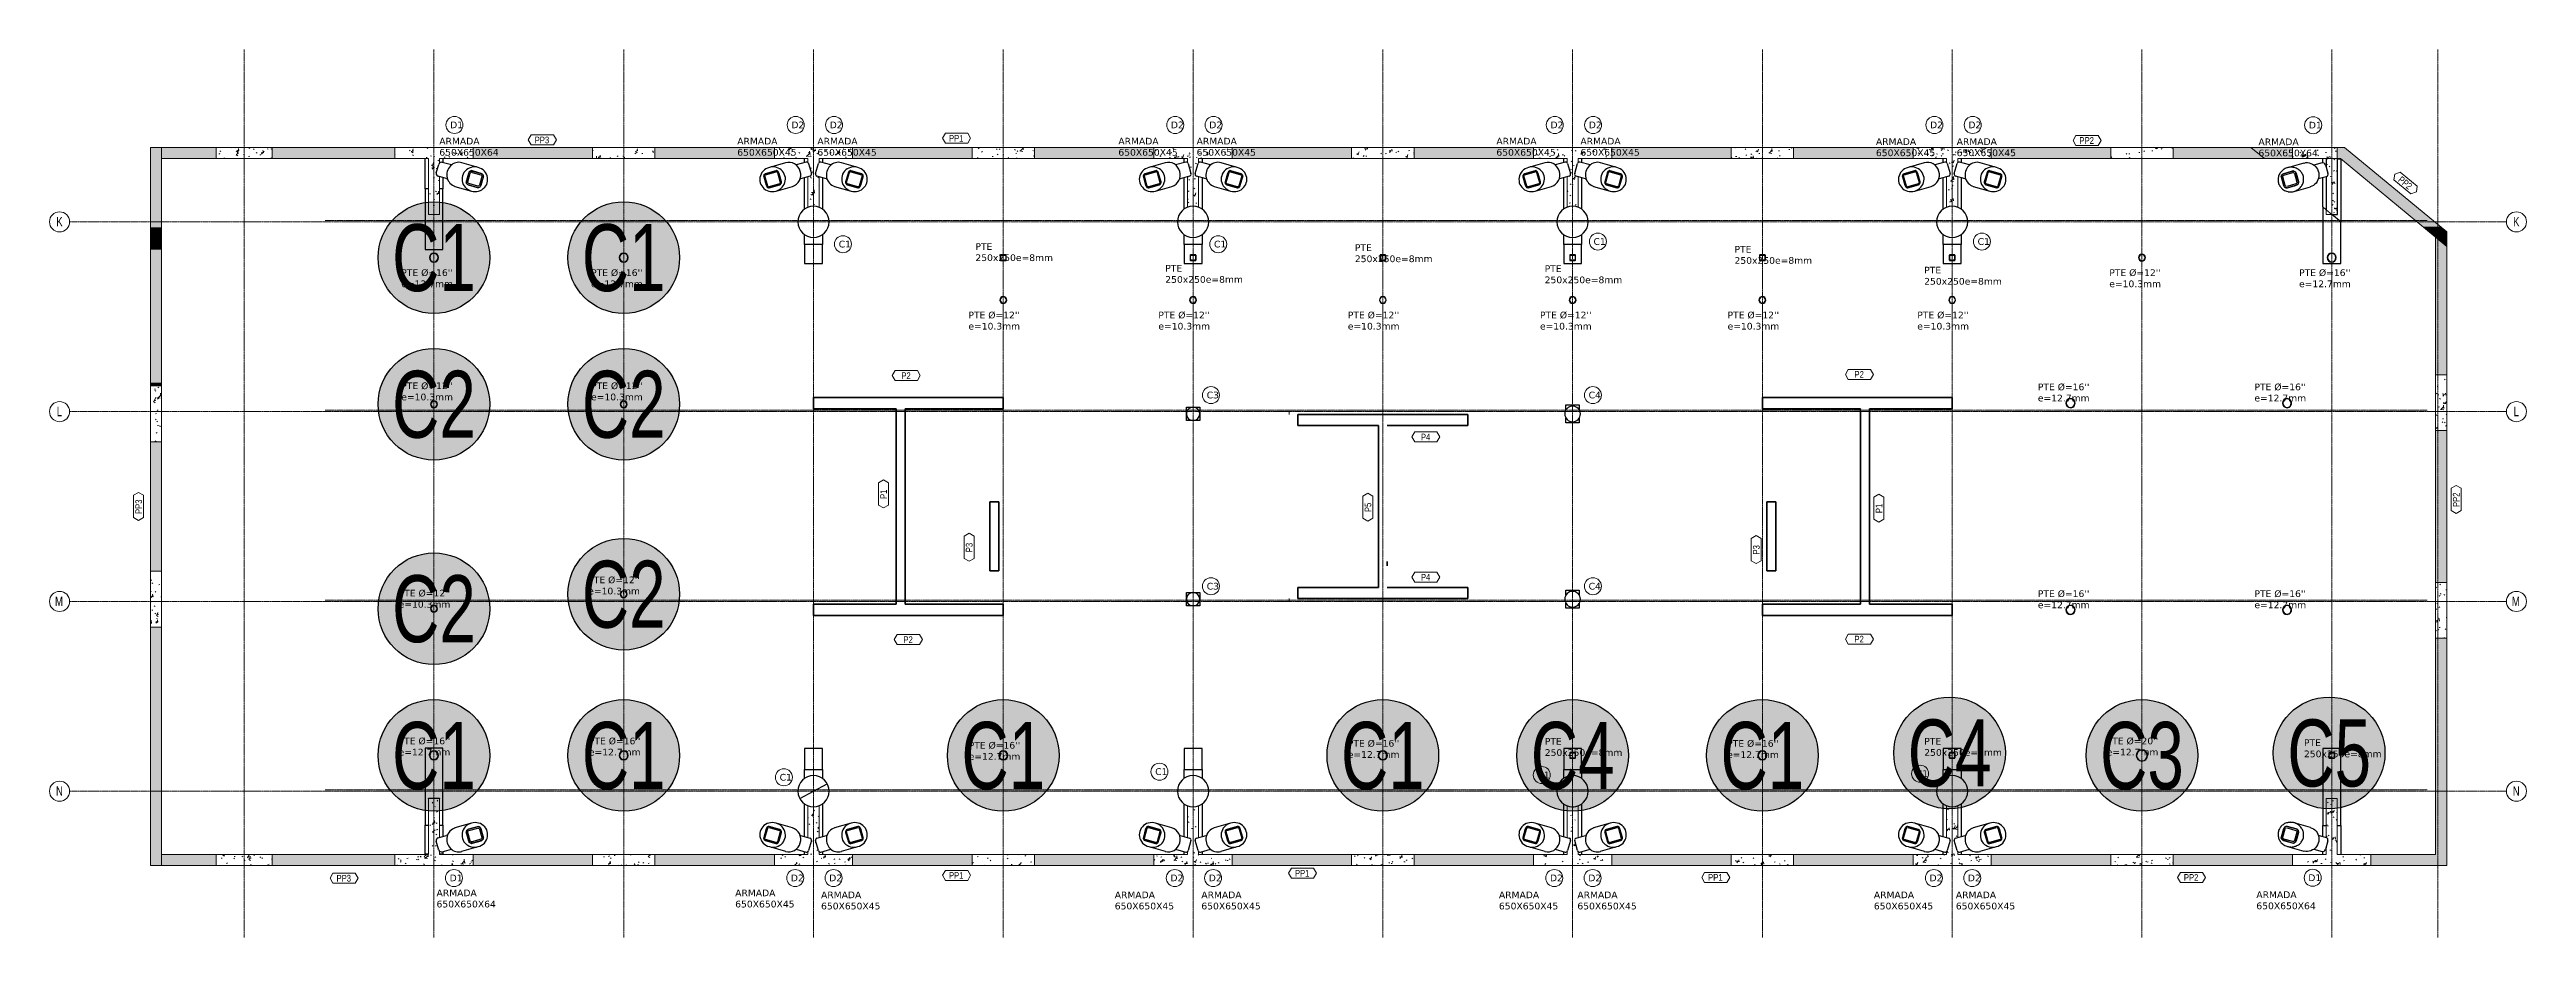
# Model space of a CAD drawing. Header units: millimetres. Extents: x 15962 to 71432, y 9666 to 72266.
# Drawn here: x 15962 to 71432, y 51932 to 71816 of the extents above; entities that cross this region are included whole.
import ezdxf
from ezdxf.enums import TextEntityAlignment as Align

# ---------------------------------------------------------------- set-up
doc = ezdxf.new("R2010")
doc.units = ezdxf.units.MM
doc.header["$LTSCALE"] = 2
doc.linetypes.add('Grid Line', pattern=[3.33375, 1.905, -0.47625, 0.47625, -0.47625])
doc.layers.add('CX', color=4, linetype='Continuous')
for name, color, linetype, lineweight in [('E_CIMENTACION-1', 254, 'Continuous', 18), ('E_CIMENTACION-2', 253, 'Continuous', 18), ('E_CIMENTACION-3', 8, 'Continuous', 18), ('E_CIMENTACION-4', 7, 'Continuous', 18), ('E_COLUMNAS-1', 1, 'Continuous', 25), ('E_DIM', 2, 'Continuous', 9), ('E_DIM-1', 2, 'Continuous', 18), ('E_EJES', 8, 'Continuous', 9), ('E_EJES-1', 8, 'Grid Line', 9), ('E_MUROS-1', 10, 'Continuous', 18), ('E_MUROS-2', 253, 'Continuous', 18), ('E_MUROS-3', 2, 'Continuous', 35), ('E_TEXTO', 3, 'Continuous', 9)]:
    doc.layers.add(name, color=color, linetype=linetype, lineweight=lineweight)
doc.styles.add('Arial Narrow', font='verdana.ttf', dxfattribs={"height": 0.2})
doc.styles.add('Arial Narrow_1', font='', dxfattribs={"height": 0.3})
doc.styles.add('CX', font='ARIALUNI.ttf', dxfattribs={"width": 0.8, "height": 300})
doc.styles.add('Swis721 LtCn BT', font='swisscl.ttf', dxfattribs={"height": 0.42})
doc.styles.add('Yu Gothic UI Light', font='Yu Gothic UI Light.ttf', dxfattribs={"height": 0.3})
doc.styles.get('Arial Narrow_1').set_extended_font_data('Arial Narrow')
doc.dimstyles.new('CNI_COTAS_3_DECIMALES', dxfattribs={"dimscale": 0.3048, "dimtxt": 0.235657, "dimasz": 0.492126, "dimexe": 0.492126, "dimexo": 0.0625, "dimgap": 0.246063, "dimtad": 1, "dimdec": 3, "dimrnd": 0.001, "dimzin": 0, "dimdsep": 46, "dimtxsty": 'Yu Gothic UI Light', "dimblk1": 'OPEN30', "dimblk2": 'OPEN30', "dimsah": 1, "dimcen": 0.09, "dimdle": 0.246063, "dimazin": 0, "dimtfac": 1, "dimtdec": 4, "dimtix": 1, "dimtmove": 2, "dimatfit": 3, "dimfxl": 0.492126, "dimfxlon": 1, "dimtvp": 1, "dimtolj": 1, "dimtzin": 0, "dimlwd": 18, "dimlwe": 18, "dimarcsym": 2})
doc.dimstyles.new('CNI_COTAS_DIAMETRO', dxfattribs={"dimscale": 0.3048, "dimtxt": 0.235657, "dimasz": 0.984252, "dimexe": 1.181102, "dimexo": 0, "dimgap": 0.738189, "dimtad": 1, "dimjust": 3, "dimrnd": 0.01, "dimzin": 0, "dimdsep": 46, "dimtxsty": 'Yu Gothic UI Light', "dimblk1": 'OPEN30', "dimblk2": 'OPEN30', "dimsah": 1, "dimcen": 0.09, "dimdle": 0.492126, "dimazin": 0, "dimtfac": 1, "dimtdec": 4, "dimtix": 1, "dimtmove": 0, "dimatfit": 2, "dimfxl": 1, "dimtvp": 1, "dimtolj": 1, "dimtzin": 0, "dimarcsym": 2})
pattern_1 = [(50, (65902, -15123.9), (546.4937, -48.012), [57, -628.5]), (355, (65902, -15123.9), (-105.9267, 573.414), [45.5, -503]), (100.451, (65947.5, -15127.9), (441.0454, 525.2164), [48.5, -534.5]), (46.184, (65902, -14971.4), (813.123, -126.0607), [85.5, -943]), (96.636, (65970, -14981.9), (711.9945, 742.252), [73, -801.5]), (351.184, (65902, -14971.4), (712.1526, 742.122), [68.5, -754.5]), (21, (65978, -15009.4), (454.6974, -306.9377), [57, -628.5]), (326, (65978, -15009.4), (185.351, 552.8736), [45.5, -503]), (71.451, (66016, -15035.4), (640.377, 245.5415), [48.5, -534.5]), (37.5, (65902, -15123.88), (9.5104, 253.71993), [25, -471.5, 25, -485.5, -505]), (37.5, (65902, -15123.88), (9.5104, 253.71993), [-1007.5, 25, -479.5]), (7.5, (65902, -15123.88), (200.46075, 300.7382), [25, -266, 25, -460, -192.5]), (7.5, (65902, -15123.88), (200.46075, 300.7382), [-776.5, 25, -167.5]), (327.5, (65732, -15123.88), (406.9046, -17.34626), [25, -165.5, 25, -569, -788.5]), (327.5, (65732, -15123.88), (406.9046, -17.34626), [-785, 25, -763.5]), (317.5, (65656, -15123.88), (444.3365, 76.3765), [25, -222.5, 25, -369.5, -560]), (317.5, (65656, -15123.88), (444.3365, 76.3765), [-642.5, 25, -535])]

msp = doc.modelspace()

# ---------------------------------------------------------------- texts
at = {"layer": 'E_EJES', "char_height": 210, "attachment_point": 1, "style": 'Swis721 LtCn BT'}
for s, insert, width in [('K', (16113.5125, 68065.656), 168.354375), ('K', (71132.9651, 68065.656), 168.354375), ('L', (16123.6375, 63815.656), 144.30375), ('L', (71143.0901, 63815.656), 144.30375), ('M', (16083.8875, 59565.656), 240.50625), ('M', (71103.3401, 59565.656), 240.50625), ('N', (16106.0125, 55315.656), 186.392344), ('N', (71125.4651, 55315.656), 186.392344)]:
    msp.add_mtext(s, dxfattribs=dict(at, insert=insert, width=width))
at = {"layer": 'E_TEXTO', "char_height": 150, "attachment_point": 1}
for s, insert, width, style in [('D1', (24933.8476, 70203.3247), 229.984102, 'Arial Narrow'), ('D2', (32575.4737, 70203.1531), 229.984102, 'Arial Narrow'), ('D2', (33433.9387, 70203.0997), 229.984102, 'Arial Narrow'), ('PP1', (36104.4362, 69902.1594), 408.860625, 'Arial Narrow_1'), ('D2', (41075.3867, 70203.0997), 229.984102, 'Arial Narrow'), ('D2', (41933.9387, 70203.0997), 229.984102, 'Arial Narrow'), ('D2', (49575.3867, 70203.0997), 229.984102, 'Arial Narrow'), ('D2', (50433.9387, 70203.0997), 229.984102, 'Arial Narrow'), ('D2', (58075.3867, 70203.0997), 229.984102, 'Arial Narrow'), ('D2', (58933.8517, 70203.1531), 229.984102, 'Arial Narrow'), ('D1', (66558.6388, 70198.535), 229.984102, 'Arial Narrow'), ('ARMADA 650X650X64', (24690.9855, 69839.7325), 1885.869633, 'Arial Narrow'), ('PP3', (26827.1152, 69864.7244), 408.860625, 'Arial Narrow_1'), ('ARMADA 650X650X45', (31363.4265, 69839.7325), 1885.869633, 'Arial Narrow'), ('ARMADA 650X650X45', (33157.2828, 69839.7325), 1885.869633, 'Arial Narrow'), ('ARMADA 650X650X45', (39897.7562, 69839.7325), 1885.869633, 'Arial Narrow'), ('ARMADA 650X650X45', (41650.524, 69839.7325), 1885.869633, 'Arial Narrow'), ('ARMADA 650X650X45', (48363.3395, 69839.7325), 1885.869633, 'Arial Narrow'), ('ARMADA 650X650X45', (50245.1604, 69839.7325), 1885.869633, 'Arial Narrow'), ('ARMADA 650X650X45', (56863.3395, 69829.2277), 1885.869633, 'Arial Narrow'), ('ARMADA 650X650X45', (58671.3892, 69829.2277), 1885.869633, 'Arial Narrow'), ('PP2', (61420.9683, 69854.2195), 408.860625, 'Arial Narrow_1'), ('ARMADA 650X650X64', (65429.5319, 69824.438), 1885.869633, 'Arial Narrow'), ('C1', (33634.7097, 67534.1388), 229.984102, 'Arial Narrow'), ('PTE 250x250e=8mm', (36696.2717, 67479.7201), 1722.325383, 'Arial Narrow'), ('C1', (42039.0019, 67534.1388), 229.984102, 'Arial Narrow'), ('PTE 250x250e=8mm', (45194.8342, 67455.4578), 1722.325383, 'Arial Narrow'), ('C1', (50539.7202, 67591.9798), 229.984102, 'Arial Narrow'), ('PTE 250x250e=8mm', (53696.343, 67417.913), 1722.325383, 'Arial Narrow'), ('C1', (59140.2766, 67591.9798), 229.984102, 'Arial Narrow'), ("PTE Ø=16'' e=12.7mm", (23839.3738, 66894.4249), 1844.98357, 'Arial Narrow'), ("PTE Ø=16'' e=12.7mm", (28089.3738, 66894.4249), 1844.98357, 'Arial Narrow'), ('PTE 250x250e=8mm', (40948.4952, 66992.5933), 1722.325383, 'Arial Narrow'), ('PTE 250x250e=8mm', (49444.6043, 66983.6207), 1722.325383, 'Arial Narrow'), ('PTE 250x250e=8mm', (57944.0072, 66951.269), 1722.325383, 'Arial Narrow'), ("PTE Ø=12'' e=10.3mm", (62089.3738, 66894.5014), 1844.98357, 'Arial Narrow'), ("PTE Ø=16'' e=12.7mm", (66339.3738, 66894.5014), 1844.98357, 'Arial Narrow'), ("PTE Ø=12'' e=10.3mm", (36539.6997, 65945.9827), 1844.98357, 'Arial Narrow'), ("PTE Ø=12'' e=10.3mm", (40793.638, 65945.9827), 1844.98357, 'Arial Narrow'), ("PTE Ø=12'' e=10.3mm", (45036.2695, 65945.9827), 1844.98357, 'Arial Narrow'), ("PTE Ø=12'' e=10.3mm", (49339.3738, 65945.9827), 1844.98357, 'Arial Narrow'), ("PTE Ø=12'' e=10.3mm", (53540.7658, 65945.9827), 1844.98357, 'Arial Narrow'), ("PTE Ø=12'' e=10.3mm", (57789.6997, 65945.9827), 1844.98357, 'Arial Narrow'), ("PTE Ø=12'' e=10.3mm", (23839.3738, 64361.0487), 1844.98357, 'Arial Narrow'), ("PTE Ø=12'' e=10.3mm", (28089.3741, 64361.0487), 1844.98357, 'Arial Narrow'), ('P2', (35037.4592, 64587.2217), 264.556875, 'Arial Narrow_1'), ('P2', (56382.8218, 64615.091), 264.556875, 'Arial Narrow_1'), ('C3', (41876.1076, 64154.0044), 229.984102, 'Arial Narrow'), ('C4', (50428.9412, 64154.0044), 229.984102, 'Arial Narrow'), ("PTE Ø=16'' e=12.7mm", (60489.3552, 64336.0859), 1844.98357, 'Arial Narrow'), ("PTE Ø=16'' e=12.7mm", (65339.3738, 64336.0859), 1844.98357, 'Arial Narrow'), ('P4', (46673.1139, 63212.6674), 264.556875, 'Arial Narrow_1'), ("PTE Ø=12'' e=10.3mm", (28025.9353, 60014.5775), 1844.98357, 'Arial Narrow'), ('P4', (46673.1209, 60074.9653), 264.556875, 'Arial Narrow_1'), ("PTE Ø=12'' e=10.3mm", (23780.4495, 59717.9466), 1844.98357, 'Arial Narrow'), ('C3', (41876.1076, 59873.7094), 229.984102, 'Arial Narrow'), ('C4', (50428.9412, 59873.7094), 229.984102, 'Arial Narrow'), ("PTE Ø=16'' e=12.7mm", (60489.3552, 59706.0859), 1844.98357, 'Arial Narrow'), ("PTE Ø=16'' e=12.7mm", (65339.3738, 59706.0859), 1844.98357, 'Arial Narrow'), ('P2', (35083.9767, 58674.3279), 264.556875, 'Arial Narrow_1'), ('P2', (56382.8298, 58687.5233), 264.556875, 'Arial Narrow_1'), ("PTE Ø=16'' e=12.7mm", (23779.4186, 56407.6274), 1844.98357, 'Arial Narrow'), ("PTE Ø=16'' e=12.7mm", (28040.5004, 56407.6274), 1844.98357, 'Arial Narrow'), ("PTE Ø=16'' e=12.7mm", (36545.9365, 56310.7747), 1844.98357, 'Arial Narrow'), ("PTE Ø=16'' e=12.7mm", (45036.0154, 56354.315), 1844.98357, 'Arial Narrow'), ('PTE 250x250e=8mm', (49447.1451, 56398.4025), 1722.325383, 'Arial Narrow'), ("PTE Ø=16'' e=12.7mm", (53530.9337, 56352.1552), 1844.98357, 'Arial Narrow'), ('PTE 250x250e=8mm', (57945.5732, 56400.3556), 1722.325383, 'Arial Narrow'), ("PTE Ø=20'' e=12.7mm", (62030.9337, 56407.6733), 1844.98357, 'Arial Narrow'), ('PTE 250x250e=8mm', (66448.8271, 56368.2865), 1722.325383, 'Arial Narrow'), ('C1', (32311.8624, 55595.1887), 229.984102, 'Arial Narrow'), ('C1', (40722.6295, 55721.7328), 229.984102, 'Arial Narrow'), ('C1', (49283.7772, 55646.8674), 229.984102, 'Arial Narrow'), ('C1', (57757.1051, 55676.8674), 229.984102, 'Arial Narrow'), ('PP3', (22388.7894, 53334.1135), 408.860625, 'Arial Narrow_1'), ('D1', (24923.0274, 53340.1986), 229.984102, 'Arial Narrow'), ('D2', (32564.6535, 53340.3702), 229.984102, 'Arial Narrow'), ('D2', (33423.1186, 53340.4236), 229.984102, 'Arial Narrow'), ('PP1', (36104.4362, 53395.9606), 408.860625, 'Arial Narrow_1'), ('D2', (41064.5665, 53340.4236), 229.984102, 'Arial Narrow'), ('D2', (41923.1186, 53340.4236), 229.984102, 'Arial Narrow'), ('PP1', (43851.8704, 53445.5067), 408.860625, 'Arial Narrow_1'), ('D2', (49564.5665, 53340.4236), 229.984102, 'Arial Narrow'), ('D2', (50423.1186, 53340.4236), 229.984102, 'Arial Narrow'), ('PP1', (53104.4362, 53351.0268), 408.860625, 'Arial Narrow_1'), ('D2', (58064.5665, 53340.4236), 229.984102, 'Arial Narrow'), ('D2', (58923.0315, 53340.3702), 229.984102, 'Arial Narrow'), ('PP2', (63759.538, 53350.4312), 408.860625, 'Arial Narrow_1'), ('D1', (66547.542, 53345.067), 229.984102, 'Arial Narrow'), ('ARMADA 650X650X64', (24628.3636, 53004.8407), 1885.869633, 'Arial Narrow'), ('ARMADA 650X650X45', (31317.0543, 53004.8407), 1885.869633, 'Arial Narrow'), ('ARMADA 650X650X45', (33239.6172, 52960.6415), 1885.869633, 'Arial Narrow'), ('ARMADA 650X650X45', (39816.9673, 52960.6415), 1885.869633, 'Arial Narrow'), ('ARMADA 650X650X45', (41756.4141, 52960.6415), 1885.869633, 'Arial Narrow'), ('ARMADA 650X650X45', (48420.3582, 52960.6415), 1885.869633, 'Arial Narrow'), ('ARMADA 650X650X45', (50177.3173, 52960.6415), 1885.869633, 'Arial Narrow'), ('ARMADA 650X650X45', (56816.9673, 52960.6415), 1885.869633, 'Arial Narrow'), ('ARMADA 650X650X45', (58652.5601, 52960.6415), 1885.869633, 'Arial Narrow'), ('ARMADA 650X650X64', (65382.7752, 52965.5099), 1885.869633, 'Arial Narrow')]:
    msp.add_mtext(s, dxfattribs=dict(at, insert=insert, width=width, style=style))
at = {"layer": 'E_TEXTO', "char_height": 150, "attachment_point": 1, "style": 'Arial Narrow_1'}
for s, insert, width, rotation in [('PP2', (68637.8577, 68991.4422), 408.860625, 320.42019976), ('PP3', (17884.8937, 61414.6045), 408.860625, 90), ('P1', (34564.4175, 61752.8823), 264.556875, 90), ('P5', (45411.562, 61457.1241), 264.556875, 90), ('P1', (56858.5928, 61434.1058), 264.556875, 90), ('PP2', (69784.5094, 61570.4819), 408.860625, 90), ('P3', (36481.5165, 60559.3489), 264.556875, 90), ('P3', (54110.3443, 60507.7228), 264.556875, 90)]:
    msp.add_mtext(s, dxfattribs=dict(at, insert=insert, width=width, rotation=rotation))

# ---------------------------------------------------------------- blocks, each defined once
blk = doc.blocks.new('CX')
at = {"layer": 'CX'}
h = blk.add_hatch(color=38, dxfattribs=at)
h.dxf.hatch_style = 1
h.paths.add_polyline_path([(0, -166.7, 1), (0, 166.7, 1)])
at = {"layer": 'CX', "color": 1}
blk.add_circle((0, 0), 166.7, dxfattribs=at)
at = {"layer": 'E_TEXTO', "color": 3, "style": 'CX', "width": 0.7}
blk.add_attdef('CX', text='', height=200, dxfattribs=at).set_placement((0, 0), align=Align.MIDDLE_CENTER)
blk = doc.blocks.new('EST_SCM_COLUMNA-METALICA-SECCION-CIRCULAR - EST_SCM_COLUMNA-TUBULAR-CIRCULAR_PTEØ_12__e_10_3mm-1190348-_0_00m_LOC COLUMNAS Y MUROS PISO 1')
at = {"layer": 'E_COLUMNAS-1'}
for radius, start, end in [(0.152, 360, 180), (0.152, 180, 360), (0.142, 0, 180), (0.142, 180, 0)]:
    blk.add_arc((0, 0), radius, start, end, dxfattribs=at)
blk = doc.blocks.new('EST_SCM_COLUMNA-METALICA-SECCION-CIRCULAR - EST_SCM_COLUMNA-TUBULAR-CIRCULAR_PTEØ_12__e_10_3mm-1355755-_0_00m_LOC COLUMNAS Y MUROS PISO 1')
at = {"layer": 'E_COLUMNAS-1'}
for radius, start, end in [(0.152, 0, 180), (0.152, 180, 0), (0.142, 0, 180), (0.142, 180, 0)]:
    blk.add_arc((0, 0), radius, start, end, dxfattribs=at)
blk = doc.blocks.new('EST_SCM_COLUMNA-METALICA-SECCION-CIRCULAR - EST_SCM_COLUMNA-TUBULAR-CIRCULAR_PTEØ_12__e_10_3mm-1865068-_0_00m_LOC COLUMNAS Y MUROS PISO 1')
at = {"layer": 'E_COLUMNAS-1'}
for radius, start, end in [(0.152, 360, 180), (0.152, 180, 360), (0.142, 0, 180), (0.142, 180, 0)]:
    blk.add_arc((0, 0), radius, start, end, dxfattribs=at)
blk = doc.blocks.new('EST_SCM_COLUMNA-METALICA-SECCION-CIRCULAR - EST_SCM_COLUMNA-TUBULAR-CIRCULAR_PTEØ_16__e_12_7mm-1354874-_0_00m_LOC COLUMNAS Y MUROS PISO 1')
at = {"layer": 'E_COLUMNAS-1'}
for radius, start, end in [(0.203, 360, 180), (0.203, 180, 360), (0.19, 0, 180), (0.19, 180, 0)]:
    blk.add_arc((0, 0), radius, start, end, dxfattribs=at)
blk = doc.blocks.new('EST_SCM_COLUMNA-METALICA-SECCION-CIRCULAR - EST_SCM_COLUMNA-TUBULAR-CIRCULAR_PTEØ_20__e_12_7mm-2797865-_0_00m_LOC COLUMNAS Y MUROS PISO 1')
at = {"layer": 'E_COLUMNAS-1'}
for radius, start, end in [(0.254, 360, 180), (0.254, 180, 360), (0.241, 0, 180), (0.241, 180, 0)]:
    blk.add_arc((0, 0), radius, start, end, dxfattribs=at)
blk = doc.blocks.new('EST_SCM_COLUMNA-METALICA-SECCION-CIRCULAR - EST_SCM_COLUMNA-TUBULAR-CIRCULAR_PTEØ_16__e_12_7mm-3427669-_0_00m_LOC COLUMNAS Y MUROS PISO 1')
at = {"layer": 'E_COLUMNAS-1'}
for radius, start, end in [(0.203, 360, 180), (0.203, 180, 360), (0.19, 0, 180), (0.19, 180, 0)]:
    blk.add_arc((0, 0), radius, start, end, dxfattribs=at)
blk = doc.blocks.new('EST_SCM_RECALCE_2 - EST_SCM_RECALCE_2-1578807-_0_00m_LOC COLUMNAS Y MUROS PISO 1')
at = {"layer": 'E_COLUMNAS-1'}
for p, q in [((-83.06, 167.59), (-83.06, 168.94)), ((-82.26, 168.94), (-82.26, 168.77)), ((-82.91, 167.59), (-83.06, 167.59)), ((-83.06, 167.59), (-83.06, 164.88)), ((-82.26, 167.59), (-82.41, 167.59)), ((-82.26, 168.09), (-82.26, 167.59)), ((-82.26, 164.88), (-82.26, 167.59)), ((-83.06, 164.88), (-82.26, 164.88))]:
    blk.add_line(p, q, dxfattribs=at)
blk = doc.blocks.new('EST_SCM_RECALCE_4 - EST_SCM_RECALCE_4-1579099-_0_00m_LOC COLUMNAS Y MUROS PISO 1')
at = {"layer": 'E_COLUMNAS-1'}
for p, q in [((-83.06, 168.77), (-83.06, 168.94)), ((-82.26, 168.94), (-82.26, 168.77)), ((-83.06, 166.69), (-83.06, 168.09)), ((-82.26, 168.09), (-82.26, 166.69)), ((-83.06, 165.1), (-83.06, 165.54)), ((-82.26, 165.54), (-82.26, 165.1)), ((-82.26, 165.1), (-83.06, 165.1)), ((-83.06, 165.1), (-83.06, 164.24)), ((-83.06, 164.24), (-82.26, 164.24)), ((-82.26, 164.24), (-82.26, 165.1))]:
    blk.add_line(p, q, dxfattribs=at)
blk = doc.blocks.new('EST_SCM_RECALCE_6 - EST_SCM_RECALCE_6-1579143-_0_00m_LOC COLUMNAS Y MUROS PISO 1')
at = {"layer": 'E_COLUMNAS-1'}
for p, q in [((-83.06, 168.77), (-83.06, 168.94)), ((-82.26, 168.94), (-82.26, 168.77)), ((-83.06, 166.69), (-83.06, 168.09)), ((-82.26, 168.09), (-82.26, 166.69)), ((-83.06, 165.1), (-83.06, 165.54)), ((-82.26, 165.54), (-82.26, 165.1)), ((-82.26, 165.1), (-83.06, 165.1)), ((-83.06, 165.1), (-83.06, 164.25)), ((-83.06, 164.25), (-82.26, 164.25)), ((-82.26, 164.25), (-82.26, 165.1))]:
    blk.add_line(p, q, dxfattribs=at)
blk = doc.blocks.new('EST_SCM_RECALCE_8 - EST_SCM_RECALCE_8-1579183-_0_00m_LOC COLUMNAS Y MUROS PISO 1')
at = {"layer": 'E_COLUMNAS-1'}
for p, q in [((-83.06, 168.77), (-83.06, 168.94)), ((-82.26, 168.94), (-82.26, 168.77)), ((-83.06, 166.69), (-83.06, 168.09)), ((-82.26, 168.09), (-82.26, 166.69)), ((-83.06, 165.1), (-83.06, 165.54)), ((-82.26, 165.54), (-82.26, 165.1)), ((-82.26, 165.1), (-83.06, 165.1)), ((-83.06, 165.1), (-83.06, 164.25)), ((-83.06, 164.25), (-82.26, 164.25)), ((-82.26, 164.25), (-82.26, 165.1))]:
    blk.add_line(p, q, dxfattribs=at)
blk = doc.blocks.new('EST_SCM_RECALCE_10 - EST_SCM_RECALCE_10-1579223-_0_00m_LOC COLUMNAS Y MUROS PISO 1')
at = {"layer": 'E_COLUMNAS-1'}
for p, q in [((-83.06, 168.77), (-83.06, 168.94)), ((-82.26, 168.94), (-82.26, 168.77)), ((-83.06, 166.69), (-83.06, 168.09)), ((-82.26, 168.09), (-82.26, 166.69)), ((-83.06, 165.1), (-83.06, 165.54)), ((-82.26, 165.54), (-82.26, 165.1)), ((-82.26, 165.1), (-83.06, 165.1)), ((-83.06, 165.1), (-83.06, 164.24)), ((-83.06, 164.24), (-82.26, 164.24)), ((-82.26, 164.24), (-82.26, 165.1))]:
    blk.add_line(p, q, dxfattribs=at)
blk = doc.blocks.new('EST_SCM_RECALCE_14 - EST_SCM_RECALCE_14-1579299-_0_00m_LOC COLUMNAS Y MUROS PISO 1')
at = {"layer": 'E_COLUMNAS-1'}
for p, q in [((-82.26, 142.57), (-83.06, 142.57)), ((-83.06, 142.57), (-83.06, 139.12)), ((-82.26, 139.12), (-82.26, 142.57)), ((-82.91, 140.32), (-82.91, 140.34)), ((-82.91, 140.34), (-82.41, 140.34)), ((-82.41, 140.34), (-82.41, 140.32)), ((-83.06, 139.12), (-82.91, 139.12)), ((-83.06, 137.83), (-83.06, 139.12)), ((-82.41, 139.12), (-82.26, 139.12)), ((-82.26, 139.12), (-82.26, 138.62)), ((-82.91, 137.83), (-83.06, 137.83)), ((-82.26, 137.83), (-82.41, 137.83)), ((-82.26, 137.94), (-82.26, 137.83))]:
    blk.add_line(p, q, dxfattribs=at)
blk = doc.blocks.new('EST_SCM_RECALCE_16 - EST_SCM_RECALCE_16-1579477-_0_00m_LOC COLUMNAS Y MUROS PISO 1')
at = {"layer": 'E_COLUMNAS-1'}
for p, q in [((-82.26, 142.58), (-83.06, 142.58)), ((-83.06, 142.58), (-83.06, 141.63)), ((-82.26, 141.63), (-82.26, 142.58)), ((-83.06, 141.63), (-82.26, 141.63)), ((-83.06, 141.24), (-83.06, 141.63)), ((-82.26, 141.63), (-82.26, 141.24)), ((-83.06, 138.63), (-83.06, 140.09)), ((-82.26, 140.09), (-82.26, 138.63)), ((-83.06, 137.83), (-83.06, 137.96)), ((-82.26, 137.96), (-82.26, 137.83))]:
    blk.add_line(p, q, dxfattribs=at)
blk = doc.blocks.new('EST_SCM_RECALCE_18 - EST_SCM_RECALCE_18-1579515-_0_00m_LOC COLUMNAS Y MUROS PISO 1')
at = {"layer": 'E_COLUMNAS-1'}
for p, q in [((-82.26, 142.58), (-83.06, 142.58)), ((-83.06, 142.58), (-83.06, 141.63)), ((-82.26, 141.63), (-82.26, 142.58)), ((-83.06, 141.63), (-82.26, 141.63)), ((-83.06, 141.24), (-83.06, 141.63)), ((-82.26, 141.63), (-82.26, 141.24)), ((-83.06, 138.63), (-83.06, 140.09)), ((-82.26, 140.09), (-82.26, 138.63)), ((-83.06, 137.83), (-83.06, 137.96)), ((-82.26, 137.96), (-82.26, 137.83))]:
    blk.add_line(p, q, dxfattribs=at)
blk = doc.blocks.new('EST_SCM_RECALCE_20 - EST_SCM_RECALCE_20-1579557-_0_00m_LOC COLUMNAS Y MUROS PISO 1')
at = {"layer": 'E_COLUMNAS-1'}
for p, q in [((-82.26, 142.58), (-83.06, 142.58)), ((-83.06, 142.58), (-83.06, 141.63)), ((-82.26, 141.63), (-82.26, 142.58)), ((-83.06, 141.63), (-82.26, 141.63)), ((-83.06, 141.24), (-83.06, 141.63)), ((-82.26, 141.63), (-82.26, 141.24)), ((-83.06, 138.63), (-83.06, 140.09)), ((-82.26, 140.09), (-82.26, 138.63)), ((-83.06, 137.83), (-83.06, 137.96)), ((-82.26, 137.96), (-82.26, 137.83))]:
    blk.add_line(p, q, dxfattribs=at)
blk = doc.blocks.new('EST_SCM_RECALCE_22 - EST_SCM_RECALCE_22-1579595-_0_00m_LOC COLUMNAS Y MUROS PISO 1')
at = {"layer": 'E_COLUMNAS-1'}
for p, q in [((-82.26, 142.58), (-83.06, 142.58)), ((-83.06, 142.58), (-83.06, 141.63)), ((-82.26, 141.63), (-82.26, 142.58)), ((-83.06, 141.63), (-82.26, 141.63)), ((-83.06, 141.24), (-83.06, 141.63)), ((-82.26, 141.63), (-82.26, 141.24)), ((-83.06, 138.63), (-83.06, 140.09)), ((-82.26, 140.09), (-82.26, 138.63)), ((-83.06, 137.83), (-83.06, 137.96)), ((-82.26, 137.96), (-82.26, 137.83))]:
    blk.add_line(p, q, dxfattribs=at)
blk = doc.blocks.new('EST_SCM_RECALCE_24 - EST_SCM_RECALCE_24-1579635-_0_00m_LOC COLUMNAS Y MUROS PISO 1')
at = {"layer": 'E_COLUMNAS-1'}
for p, q in [((-82.26, 142.58), (-83.06, 142.58)), ((-83.06, 142.58), (-83.06, 139.13)), ((-82.26, 139.13), (-82.26, 142.58)), ((-83.06, 139.13), (-82.91, 139.13)), ((-83.06, 138.63), (-83.06, 139.13)), ((-82.41, 139.13), (-82.26, 139.13)), ((-82.26, 139.13), (-82.26, 137.83)), ((-83.06, 137.83), (-83.06, 137.96))]:
    blk.add_line(p, q, dxfattribs=at)
blk = doc.blocks.new('EST_SCM_CAMISA_4 - EST_SCM_CAMISA_4-1934144-_0_00m_LOC COLUMNAS Y MUROS PISO 1')
at = {"layer": 'E_COLUMNAS-1'}
for p, q in [((-63.98, 139.23), (-64.72, 139.02)), ((-64.1, 138.42), (-64.21, 138.8)), ((-64.13, 138.96), (-63.73, 139.07)), ((-63.56, 138.99), (-63.45, 138.61)), ((-64.41, 137.97), (-63.68, 138.18)), ((-63.54, 138.45), (-63.94, 138.34))]:
    blk.add_line(p, q, dxfattribs=at)
at = {"layer": 'E_COLUMNAS-1', "flags": 128}
for points in [[(-63.98, 139.23), (-64.06, 139.2), (-64.13, 139.17), (-64.2, 139.12), (-64.26, 139.06), (-64.31, 139), (-64.35, 138.93), (-64.38, 138.86), (-64.4, 138.78), (-64.4, 138.7), (-64.4, 138.62), (-64.38, 138.55), (-64.36, 138.47), (-64.32, 138.4), (-64.27, 138.34), (-64.21, 138.28), (-64.15, 138.24), (-64.08, 138.2), (-64, 138.17), (-63.92, 138.16), (-63.84, 138.15), (-63.76, 138.16), (-63.68, 138.18)], [(-64.21, 138.8), (-64.22, 138.83), (-64.21, 138.86), (-64.2, 138.89), (-64.18, 138.92), (-64.16, 138.94), (-64.13, 138.96)], [(-63.68, 138.18), (-63.6, 138.2), (-63.53, 138.24), (-63.46, 138.29), (-63.4, 138.34), (-63.35, 138.41), (-63.31, 138.48), (-63.28, 138.55), (-63.26, 138.63), (-63.26, 138.71), (-63.26, 138.79), (-63.28, 138.86), (-63.3, 138.94), (-63.34, 139), (-63.39, 139.07), (-63.45, 139.12), (-63.51, 139.17), (-63.58, 139.21), (-63.66, 139.23), (-63.74, 139.25), (-63.82, 139.26), (-63.9, 139.25), (-63.98, 139.23)], [(-63.73, 139.07), (-63.7, 139.08), (-63.67, 139.08), (-63.64, 139.07), (-63.61, 139.06), (-63.59, 139.04), (-63.57, 139.02), (-63.56, 138.99)], [(-63.94, 138.34), (-63.97, 138.33), (-64, 138.33), (-64.03, 138.34), (-64.05, 138.35), (-64.08, 138.37), (-64.09, 138.39), (-64.1, 138.42)], [(-63.45, 138.61), (-63.44, 138.58), (-63.45, 138.55), (-63.46, 138.52), (-63.47, 138.5), (-63.49, 138.48), (-63.52, 138.46), (-63.54, 138.45)]]:
    blk.add_lwpolyline(points, dxfattribs=at)
at = {"layer": 'E_COLUMNAS-1'}
blk.add_ellipse((-64.56, 138.49), major_axis=(-0.151, 0.529), ratio=0.954563, start_param=0, end_param=3.141593, dxfattribs=at)
blk = doc.blocks.new('EST_SCM_RECALCE_12 - EST_SCM_RECALCE_10-2313968-_0_00m_LOC COLUMNAS Y MUROS PISO 1')
at = {"layer": 'E_COLUMNAS-1'}
for p, q in [((1.94, 168.81), (1.94, 168.99)), ((2.09, 168.99), (2.09, 168.62)), ((2.59, 166.49), (2.59, 168.99)), ((2.59, 168.99), (2.74, 168.99)), ((2.74, 168.99), (2.74, 166.17)), ((1.94, 166.83), (1.94, 168.14)), ((2.09, 168.19), (2.09, 166.7)), ((2.09, 166.7), (1.94, 166.83)), ((1.94, 166.83), (1.94, 164.29)), ((2.74, 166.17), (2.34, 166.49)), ((2.34, 166.49), (2.59, 166.49)), ((2.74, 164.29), (2.74, 166.17)), ((1.94, 164.29), (2.74, 164.29))]:
    blk.add_line(p, q, dxfattribs=at)
blk = doc.blocks.new('EST_SCM_COLUMNA-METALICA-SECCION-CUADRADA - EST_SCM_COLUMNA-TUBULAR-CUADRADA_PTEØ_250x250e_8mm-3539288-_0_00m_LOC COLUMNAS Y MUROS PISO 1')
at = {"layer": 'E_COLUMNAS-1'}
for p, q in [((-0.125, 0.109), (-0.125, -0.109)), ((-0.117, -0.109), (-0.117, 0.109)), ((0.109, 0.125), (-0.109, 0.125)), ((-0.109, 0.117), (0.109, 0.117)), ((0.117, 0.109), (0.117, -0.109)), ((0.125, -0.109), (0.125, 0.109)), ((0.109, -0.117), (-0.109, -0.117)), ((-0.109, -0.125), (0.109, -0.125))]:
    blk.add_line(p, q, dxfattribs=at)
for centre, radius, start, end in [((-0.109, 0.109), 0.016, 90, 180), ((-0.109, 0.109), 0.008, 90, 180), ((0.109, 0.109), 0.016, 360, 90), ((0.109, 0.109), 0.008, 0, 90), ((-0.109, -0.109), 0.016, 180, 270), ((-0.109, -0.109), 0.008, 180, 270), ((0.109, -0.109), 0.016, 270, 360), ((0.109, -0.109), 0.008, 270, 360)]:
    blk.add_arc(centre, radius, start, end, dxfattribs=at)
blk = doc.blocks.new('EST_SCM_CAMISA_2 - EST_SCM_CAMISA_4-2886381-_0_00m_LOC COLUMNAS Y MUROS PISO 1')
at = {"layer": 'E_COLUMNAS-1'}
for p, q in [((-67.87, 138.61), (-67.77, 138.99)), ((-67.59, 139.07), (-67.2, 138.96)), ((-66.61, 139.02), (-67.34, 139.23)), ((-67.11, 138.8), (-67.22, 138.42)), ((-67.38, 138.34), (-67.78, 138.45)), ((-67.64, 138.18), (-66.91, 137.97))]:
    blk.add_line(p, q, dxfattribs=at)
at = {"layer": 'E_COLUMNAS-1', "flags": 128}
for points in [[(-67.34, 139.23), (-67.42, 139.25), (-67.5, 139.26), (-67.59, 139.25), (-67.67, 139.23), (-67.74, 139.21), (-67.81, 139.17), (-67.88, 139.12), (-67.93, 139.07), (-67.98, 139), (-68.02, 138.94), (-68.05, 138.86), (-68.06, 138.79), (-68.07, 138.71), (-68.06, 138.63), (-68.04, 138.55), (-68.01, 138.48), (-67.97, 138.41), (-67.92, 138.34), (-67.86, 138.29), (-67.79, 138.24), (-67.72, 138.2), (-67.64, 138.18)], [(-67.77, 138.99), (-67.75, 139.02), (-67.74, 139.04), (-67.71, 139.06), (-67.68, 139.07), (-67.65, 139.08), (-67.62, 139.08), (-67.59, 139.07)], [(-67.64, 138.18), (-67.56, 138.16), (-67.48, 138.15), (-67.4, 138.16), (-67.32, 138.17), (-67.24, 138.2), (-67.17, 138.24), (-67.11, 138.28), (-67.05, 138.34), (-67, 138.4), (-66.97, 138.47), (-66.94, 138.55), (-66.92, 138.62), (-66.92, 138.7), (-66.93, 138.78), (-66.95, 138.86), (-66.98, 138.93), (-67.02, 139), (-67.07, 139.06), (-67.13, 139.12), (-67.19, 139.17), (-67.27, 139.2), (-67.34, 139.23)], [(-67.2, 138.96), (-67.17, 138.94), (-67.14, 138.92), (-67.12, 138.89), (-67.11, 138.86), (-67.11, 138.83), (-67.11, 138.8)], [(-67.78, 138.45), (-67.81, 138.46), (-67.83, 138.48), (-67.85, 138.5), (-67.87, 138.52), (-67.88, 138.55), (-67.88, 138.58), (-67.87, 138.61)], [(-67.22, 138.42), (-67.23, 138.39), (-67.25, 138.37), (-67.27, 138.35), (-67.3, 138.34), (-67.32, 138.33), (-67.35, 138.33), (-67.38, 138.34)]]:
    blk.add_lwpolyline(points, dxfattribs=at)
at = {"layer": 'E_COLUMNAS-1'}
blk.add_ellipse((-66.76, 138.49), major_axis=(0.151, 0.529), ratio=0.954563, start_param=3.141593, end_param=6.283185, dxfattribs=at)
blk = doc.blocks.new('EST_SCM_CAMISA_3 - EST_SCM_CAMISA_4-2886399-_0_00m_LOC COLUMNAS Y MUROS PISO 1')
at = {"layer": 'E_COLUMNAS-1'}
for p, q in [((-80.98, 139.23), (-81.72, 139.02)), ((-81.1, 138.42), (-81.21, 138.8)), ((-81.13, 138.96), (-80.73, 139.07)), ((-80.56, 138.99), (-80.45, 138.61)), ((-81.41, 137.97), (-80.68, 138.18)), ((-80.54, 138.45), (-80.94, 138.34))]:
    blk.add_line(p, q, dxfattribs=at)
at = {"layer": 'E_COLUMNAS-1', "flags": 128}
for points in [[(-80.98, 139.23), (-81.06, 139.2), (-81.13, 139.17), (-81.2, 139.12), (-81.26, 139.06), (-81.31, 139), (-81.35, 138.93), (-81.38, 138.86), (-81.4, 138.78), (-81.4, 138.7), (-81.4, 138.62), (-81.38, 138.55), (-81.36, 138.47), (-81.32, 138.4), (-81.27, 138.34), (-81.21, 138.28), (-81.15, 138.24), (-81.08, 138.2), (-81, 138.17), (-80.92, 138.16), (-80.84, 138.15), (-80.76, 138.16), (-80.68, 138.18)], [(-81.21, 138.8), (-81.22, 138.83), (-81.21, 138.86), (-81.2, 138.89), (-81.18, 138.92), (-81.16, 138.94), (-81.13, 138.96)], [(-80.68, 138.18), (-80.6, 138.2), (-80.53, 138.24), (-80.46, 138.29), (-80.4, 138.34), (-80.35, 138.41), (-80.31, 138.48), (-80.28, 138.55), (-80.26, 138.63), (-80.26, 138.71), (-80.26, 138.79), (-80.28, 138.86), (-80.3, 138.94), (-80.34, 139), (-80.39, 139.07), (-80.45, 139.12), (-80.51, 139.17), (-80.58, 139.21), (-80.66, 139.23), (-80.74, 139.25), (-80.82, 139.26), (-80.9, 139.25), (-80.98, 139.23)], [(-80.73, 139.07), (-80.7, 139.08), (-80.67, 139.08), (-80.64, 139.07), (-80.61, 139.06), (-80.59, 139.04), (-80.57, 139.02), (-80.56, 138.99)], [(-81.08, 138.37), (-81.09, 138.39), (-81.1, 138.42)], [(-80.94, 138.34), (-80.97, 138.33), (-81, 138.33), (-81.03, 138.34), (-81.05, 138.35), (-81.08, 138.37)], [(-80.45, 138.61), (-80.44, 138.58), (-80.45, 138.55), (-80.46, 138.52), (-80.47, 138.5), (-80.49, 138.48), (-80.52, 138.46), (-80.54, 138.45)]]:
    blk.add_lwpolyline(points, dxfattribs=at)
at = {"layer": 'E_COLUMNAS-1'}
blk.add_ellipse((-81.56, 138.49), major_axis=(-0.151, 0.529), ratio=0.954563, start_param=0, end_param=3.141593, dxfattribs=at)
blk = doc.blocks.new('EST_SCM_CAMISA_1 - EST_SCM_CAMISA_4-2886441-_0_00m_LOC COLUMNAS Y MUROS PISO 1')
at = {"layer": 'E_COLUMNAS-1'}
for p, q in [((-50.87, 138.61), (-50.77, 138.99)), ((-50.59, 139.07), (-50.2, 138.96)), ((-49.61, 139.02), (-50.34, 139.23)), ((-50.11, 138.8), (-50.22, 138.42)), ((-50.38, 138.34), (-50.78, 138.45)), ((-50.64, 138.18), (-49.91, 137.97))]:
    blk.add_line(p, q, dxfattribs=at)
at = {"layer": 'E_COLUMNAS-1', "flags": 128}
for points in [[(-50.34, 139.23), (-50.42, 139.25), (-50.5, 139.26), (-50.59, 139.25), (-50.67, 139.23), (-50.74, 139.21), (-50.81, 139.17), (-50.88, 139.12), (-50.93, 139.07), (-50.98, 139), (-51.02, 138.94), (-51.05, 138.86), (-51.06, 138.79), (-51.07, 138.71), (-51.06, 138.63), (-51.04, 138.55), (-51.01, 138.48), (-50.97, 138.41), (-50.92, 138.34), (-50.86, 138.29), (-50.79, 138.24), (-50.72, 138.2), (-50.64, 138.18)], [(-50.77, 138.99), (-50.75, 139.02), (-50.74, 139.04), (-50.71, 139.06), (-50.68, 139.07), (-50.65, 139.08), (-50.62, 139.08), (-50.59, 139.07)], [(-50.64, 138.18), (-50.56, 138.16), (-50.48, 138.15), (-50.4, 138.16), (-50.32, 138.17), (-50.24, 138.2), (-50.17, 138.24), (-50.11, 138.28), (-50.05, 138.34), (-50, 138.4), (-49.97, 138.47), (-49.94, 138.55), (-49.92, 138.62), (-49.92, 138.7), (-49.93, 138.78), (-49.95, 138.86), (-49.98, 138.93), (-50.02, 139), (-50.07, 139.06), (-50.13, 139.12), (-50.19, 139.17), (-50.27, 139.2), (-50.34, 139.23)], [(-50.2, 138.96), (-50.17, 138.94), (-50.14, 138.92), (-50.12, 138.89), (-50.11, 138.86), (-50.11, 138.83), (-50.11, 138.8)], [(-50.78, 138.45), (-50.81, 138.46), (-50.83, 138.48), (-50.85, 138.5), (-50.87, 138.52), (-50.88, 138.55), (-50.88, 138.58), (-50.87, 138.61)], [(-50.22, 138.42), (-50.23, 138.39), (-50.25, 138.37), (-50.27, 138.35), (-50.3, 138.34), (-50.32, 138.33), (-50.35, 138.33), (-50.38, 138.34)]]:
    blk.add_lwpolyline(points, dxfattribs=at)
at = {"layer": 'E_COLUMNAS-1'}
blk.add_ellipse((-49.76, 138.49), major_axis=(0.151, 0.529), ratio=0.954563, start_param=3.141593, end_param=6.283185, dxfattribs=at)
blk = doc.blocks.new('EST_SCM_CAMISA_5 - EST_SCM_CAMISA_4-2886459-_0_00m_LOC COLUMNAS Y MUROS PISO 1')
at = {"layer": 'E_COLUMNAS-1'}
for p, q in [((-16.87, 138.61), (-16.77, 138.99)), ((-16.59, 139.07), (-16.2, 138.96)), ((-15.61, 139.02), (-16.34, 139.23)), ((-16.11, 138.8), (-16.22, 138.42)), ((-16.38, 138.34), (-16.78, 138.45)), ((-16.64, 138.18), (-15.91, 137.97))]:
    blk.add_line(p, q, dxfattribs=at)
at = {"layer": 'E_COLUMNAS-1', "flags": 128}
for points in [[(-16.34, 139.23), (-16.42, 139.25), (-16.5, 139.26), (-16.59, 139.25), (-16.67, 139.23), (-16.74, 139.21), (-16.81, 139.17), (-16.88, 139.12), (-16.93, 139.07), (-16.98, 139), (-17.02, 138.94), (-17.05, 138.86), (-17.06, 138.79), (-17.07, 138.71), (-17.06, 138.63), (-17.04, 138.55), (-17.01, 138.48), (-16.97, 138.41), (-16.92, 138.34), (-16.86, 138.29), (-16.79, 138.24), (-16.72, 138.2), (-16.64, 138.18)], [(-16.77, 138.99), (-16.75, 139.02), (-16.74, 139.04), (-16.71, 139.06), (-16.68, 139.07), (-16.65, 139.08), (-16.62, 139.08), (-16.59, 139.07)], [(-16.64, 138.18), (-16.56, 138.16), (-16.48, 138.15), (-16.4, 138.16), (-16.32, 138.17), (-16.24, 138.2), (-16.17, 138.24), (-16.11, 138.28), (-16.05, 138.34), (-16, 138.4), (-15.97, 138.47), (-15.94, 138.55), (-15.92, 138.62), (-15.92, 138.7), (-15.93, 138.78), (-15.95, 138.86), (-15.98, 138.93), (-16.02, 139), (-16.07, 139.06), (-16.13, 139.12), (-16.19, 139.17), (-16.27, 139.2), (-16.34, 139.23)], [(-16.2, 138.96), (-16.17, 138.94), (-16.14, 138.92), (-16.12, 138.89), (-16.11, 138.86), (-16.11, 138.83), (-16.11, 138.8)], [(-16.78, 138.45), (-16.81, 138.46), (-16.83, 138.48), (-16.85, 138.5), (-16.87, 138.52), (-16.88, 138.55), (-16.88, 138.58), (-16.87, 138.61)], [(-16.22, 138.42), (-16.23, 138.39), (-16.25, 138.37), (-16.27, 138.35), (-16.3, 138.34), (-16.32, 138.33), (-16.35, 138.33), (-16.38, 138.34)]]:
    blk.add_lwpolyline(points, dxfattribs=at)
at = {"layer": 'E_COLUMNAS-1'}
blk.add_ellipse((-15.76, 138.49), major_axis=(0.151, 0.529), ratio=0.954563, start_param=3.141593, end_param=6.283185, dxfattribs=at)
blk = doc.blocks.new('EST_SCM_CAMISA_6 - EST_SCM_CAMISA_4-2886477-_0_00m_LOC COLUMNAS Y MUROS PISO 1')
at = {"layer": 'E_COLUMNAS-1'}
for p, q in [((-12.98, 139.23), (-13.72, 139.02)), ((-13.1, 138.42), (-13.21, 138.8)), ((-13.13, 138.96), (-12.73, 139.07)), ((-12.56, 138.99), (-12.45, 138.61)), ((-13.41, 137.97), (-12.68, 138.18)), ((-12.54, 138.45), (-12.94, 138.34))]:
    blk.add_line(p, q, dxfattribs=at)
at = {"layer": 'E_COLUMNAS-1', "flags": 128}
for points in [[(-12.98, 139.23), (-13.06, 139.2), (-13.13, 139.17), (-13.2, 139.12), (-13.26, 139.06), (-13.31, 139), (-13.35, 138.93), (-13.38, 138.86), (-13.4, 138.78), (-13.4, 138.7), (-13.4, 138.62), (-13.38, 138.55), (-13.36, 138.47), (-13.32, 138.4), (-13.27, 138.34), (-13.21, 138.28), (-13.15, 138.24), (-13.08, 138.2), (-13, 138.17), (-12.92, 138.16), (-12.84, 138.15), (-12.76, 138.16), (-12.68, 138.18)], [(-13.21, 138.8), (-13.22, 138.83), (-13.21, 138.86), (-13.2, 138.89), (-13.18, 138.92), (-13.16, 138.94), (-13.13, 138.96)], [(-12.68, 138.18), (-12.6, 138.2), (-12.53, 138.24), (-12.46, 138.29), (-12.4, 138.34), (-12.35, 138.41), (-12.31, 138.48), (-12.28, 138.55), (-12.26, 138.63), (-12.26, 138.71), (-12.26, 138.79), (-12.28, 138.86), (-12.3, 138.94), (-12.34, 139), (-12.39, 139.07), (-12.45, 139.12), (-12.51, 139.17), (-12.58, 139.21), (-12.66, 139.23), (-12.74, 139.25), (-12.82, 139.26), (-12.9, 139.25), (-12.98, 139.23)], [(-12.73, 139.07), (-12.7, 139.08), (-12.67, 139.08), (-12.64, 139.07), (-12.61, 139.06), (-12.59, 139.04), (-12.57, 139.02), (-12.56, 138.99)], [(-12.94, 138.34), (-12.97, 138.33), (-13, 138.33), (-13.03, 138.34), (-13.05, 138.35), (-13.08, 138.37), (-13.09, 138.39), (-13.1, 138.42)], [(-12.45, 138.61), (-12.44, 138.58), (-12.45, 138.55), (-12.46, 138.52), (-12.47, 138.5), (-12.49, 138.48), (-12.52, 138.46), (-12.54, 138.45)]]:
    blk.add_lwpolyline(points, dxfattribs=at)
at = {"layer": 'E_COLUMNAS-1'}
blk.add_ellipse((-13.56, 138.49), major_axis=(-0.151, 0.529), ratio=0.954563, start_param=0, end_param=3.141593, dxfattribs=at)
blk = doc.blocks.new('EST_SCM_CAMISA_8 - EST_SCM_CAMISA_4-2886513-_0_00m_LOC COLUMNAS Y MUROS PISO 1')
at = {"layer": 'E_COLUMNAS-1'}
for p, q in [((-29.98, 139.23), (-30.72, 139.02)), ((-30.1, 138.42), (-30.21, 138.8)), ((-30.13, 138.96), (-29.73, 139.07)), ((-29.56, 138.99), (-29.45, 138.61)), ((-30.41, 137.97), (-29.68, 138.18)), ((-29.54, 138.45), (-29.94, 138.34))]:
    blk.add_line(p, q, dxfattribs=at)
at = {"layer": 'E_COLUMNAS-1', "flags": 128}
for points in [[(-29.98, 139.23), (-30.06, 139.2), (-30.13, 139.17), (-30.2, 139.12), (-30.26, 139.06), (-30.31, 139), (-30.35, 138.93), (-30.38, 138.86), (-30.4, 138.78), (-30.4, 138.7), (-30.4, 138.62), (-30.38, 138.55), (-30.36, 138.47), (-30.32, 138.4), (-30.27, 138.34), (-30.21, 138.28), (-30.15, 138.24), (-30.08, 138.2), (-30, 138.17), (-29.92, 138.16), (-29.84, 138.15), (-29.76, 138.16), (-29.68, 138.18)], [(-30.21, 138.8), (-30.22, 138.83), (-30.21, 138.86), (-30.2, 138.89), (-30.18, 138.92), (-30.16, 138.94), (-30.13, 138.96)], [(-29.68, 138.18), (-29.6, 138.2), (-29.53, 138.24), (-29.46, 138.29), (-29.4, 138.34), (-29.35, 138.41), (-29.31, 138.48), (-29.28, 138.55), (-29.26, 138.63), (-29.26, 138.71), (-29.26, 138.79), (-29.28, 138.86), (-29.3, 138.94), (-29.34, 139), (-29.39, 139.07), (-29.45, 139.12), (-29.51, 139.17), (-29.58, 139.21), (-29.66, 139.23), (-29.74, 139.25), (-29.82, 139.26), (-29.9, 139.25), (-29.98, 139.23)], [(-29.73, 139.07), (-29.7, 139.08), (-29.67, 139.08), (-29.64, 139.07), (-29.61, 139.06), (-29.59, 139.04), (-29.57, 139.02), (-29.56, 138.99)], [(-29.94, 138.34), (-29.97, 138.33), (-30, 138.33), (-30.03, 138.34), (-30.05, 138.35), (-30.08, 138.37), (-30.09, 138.39), (-30.1, 138.42)], [(-29.45, 138.61), (-29.44, 138.58), (-29.45, 138.55), (-29.46, 138.52), (-29.47, 138.5), (-29.49, 138.48), (-29.52, 138.46), (-29.54, 138.45)]]:
    blk.add_lwpolyline(points, dxfattribs=at)
at = {"layer": 'E_COLUMNAS-1'}
blk.add_ellipse((-30.56, 138.49), major_axis=(-0.151, 0.529), ratio=0.954563, start_param=0, end_param=3.141593, dxfattribs=at)
blk = doc.blocks.new('EST_SCM_CAMISA_9 - EST_SCM_CAMISA_4-2886757-_0_00m_LOC COLUMNAS Y MUROS PISO 1')
at = {"layer": 'E_COLUMNAS-1'}
for p, q in [((-33.87, 138.61), (-33.77, 138.99)), ((-33.59, 139.07), (-33.2, 138.96)), ((-32.61, 139.02), (-33.34, 139.23)), ((-33.11, 138.8), (-33.22, 138.42)), ((-33.38, 138.34), (-33.78, 138.45)), ((-33.64, 138.18), (-32.91, 137.97))]:
    blk.add_line(p, q, dxfattribs=at)
at = {"layer": 'E_COLUMNAS-1', "flags": 128}
for points in [[(-33.34, 139.23), (-33.42, 139.25), (-33.5, 139.26), (-33.59, 139.25), (-33.67, 139.23), (-33.74, 139.21), (-33.81, 139.17), (-33.88, 139.12), (-33.93, 139.07), (-33.98, 139), (-34.02, 138.94), (-34.05, 138.86), (-34.06, 138.79), (-34.07, 138.71), (-34.06, 138.63), (-34.04, 138.55), (-34.01, 138.48), (-33.97, 138.41), (-33.92, 138.34), (-33.86, 138.29), (-33.79, 138.24), (-33.72, 138.2), (-33.64, 138.18)], [(-33.77, 138.99), (-33.75, 139.02), (-33.74, 139.04), (-33.71, 139.06), (-33.68, 139.07), (-33.65, 139.08), (-33.62, 139.08), (-33.59, 139.07)], [(-33.64, 138.18), (-33.56, 138.16), (-33.48, 138.15), (-33.4, 138.16), (-33.32, 138.17), (-33.24, 138.2), (-33.17, 138.24), (-33.11, 138.28), (-33.05, 138.34), (-33, 138.4), (-32.97, 138.47), (-32.94, 138.55), (-32.92, 138.62), (-32.92, 138.7), (-32.93, 138.78), (-32.95, 138.86), (-32.98, 138.93), (-33.02, 139), (-33.07, 139.06), (-33.13, 139.12), (-33.19, 139.17), (-33.27, 139.2), (-33.34, 139.23)], [(-33.2, 138.96), (-33.17, 138.94), (-33.14, 138.92), (-33.12, 138.89), (-33.11, 138.86), (-33.11, 138.83), (-33.11, 138.8)], [(-33.78, 138.45), (-33.81, 138.46), (-33.83, 138.48), (-33.85, 138.5), (-33.87, 138.52), (-33.88, 138.55), (-33.88, 138.58), (-33.87, 138.61)], [(-33.22, 138.42), (-33.23, 138.39), (-33.25, 138.37), (-33.27, 138.35), (-33.3, 138.34), (-33.32, 138.33), (-33.35, 138.33), (-33.38, 138.34)]]:
    blk.add_lwpolyline(points, dxfattribs=at)
at = {"layer": 'E_COLUMNAS-1'}
blk.add_ellipse((-32.76, 138.49), major_axis=(0.151, 0.529), ratio=0.954563, start_param=3.141593, end_param=6.283185, dxfattribs=at)
blk = doc.blocks.new('EST_SCM_CAMISA_10 - EST_SCM_CAMISA_4-2886775-_0_00m_LOC COLUMNAS Y MUROS PISO 1')
at = {"layer": 'E_COLUMNAS-1'}
for p, q in [((-46.98, 139.23), (-47.72, 139.02)), ((-47.1, 138.42), (-47.21, 138.8)), ((-47.13, 138.96), (-46.73, 139.07)), ((-46.56, 138.99), (-46.45, 138.61)), ((-47.41, 137.97), (-46.68, 138.18)), ((-46.54, 138.45), (-46.94, 138.34))]:
    blk.add_line(p, q, dxfattribs=at)
at = {"layer": 'E_COLUMNAS-1', "flags": 128}
for points in [[(-46.98, 139.23), (-47.06, 139.2), (-47.13, 139.17), (-47.2, 139.12), (-47.26, 139.06), (-47.31, 139), (-47.35, 138.93), (-47.38, 138.86), (-47.4, 138.78), (-47.4, 138.7), (-47.4, 138.62), (-47.38, 138.55), (-47.36, 138.47), (-47.32, 138.4), (-47.27, 138.34), (-47.21, 138.28), (-47.15, 138.24), (-47.08, 138.2), (-47, 138.17), (-46.92, 138.16), (-46.84, 138.15), (-46.76, 138.16), (-46.68, 138.18)], [(-47.21, 138.8), (-47.22, 138.83), (-47.21, 138.86), (-47.2, 138.89), (-47.18, 138.92), (-47.16, 138.94), (-47.13, 138.96)], [(-46.68, 138.18), (-46.6, 138.2), (-46.53, 138.24), (-46.46, 138.29), (-46.4, 138.34), (-46.35, 138.41), (-46.31, 138.48), (-46.28, 138.55), (-46.26, 138.63), (-46.26, 138.71), (-46.26, 138.79), (-46.28, 138.86), (-46.3, 138.94), (-46.34, 139), (-46.39, 139.07), (-46.45, 139.12), (-46.51, 139.17), (-46.58, 139.21), (-46.66, 139.23), (-46.74, 139.25), (-46.82, 139.26), (-46.9, 139.25), (-46.98, 139.23)], [(-46.73, 139.07), (-46.7, 139.08), (-46.67, 139.08), (-46.64, 139.07), (-46.61, 139.06), (-46.59, 139.04), (-46.57, 139.02), (-46.56, 138.99)], [(-46.94, 138.34), (-46.97, 138.33), (-47, 138.33), (-47.03, 138.34), (-47.05, 138.35), (-47.08, 138.37), (-47.09, 138.39), (-47.1, 138.42)], [(-46.45, 138.61), (-46.44, 138.58), (-46.45, 138.55), (-46.46, 138.52), (-46.47, 138.5), (-46.49, 138.48), (-46.52, 138.46), (-46.54, 138.45)]]:
    blk.add_lwpolyline(points, dxfattribs=at)
at = {"layer": 'E_COLUMNAS-1'}
blk.add_ellipse((-47.56, 138.49), major_axis=(-0.151, 0.529), ratio=0.954563, start_param=0, end_param=3.141593, dxfattribs=at)
blk = doc.blocks.new('EST_SCM_CAMISA_11 - EST_SCM_CAMISA_4-2887214-_0_00m_LOC COLUMNAS Y MUROS PISO 1')
at = {"layer": 'E_COLUMNAS-1'}
for p, q in [((-63.68, 168.6), (-64.41, 168.81)), ((-64.72, 167.75), (-63.98, 167.54)), ((-64.21, 167.97), (-64.1, 168.35)), ((-63.73, 167.7), (-64.13, 167.82)), ((-63.94, 168.44), (-63.54, 168.33)), ((-63.45, 168.17), (-63.56, 167.79))]:
    blk.add_line(p, q, dxfattribs=at)
at = {"layer": 'E_COLUMNAS-1', "flags": 128}
for points in [[(-63.68, 168.6), (-63.76, 168.62), (-63.84, 168.62), (-63.92, 168.62), (-64, 168.6), (-64.08, 168.57), (-64.15, 168.54), (-64.21, 168.49), (-64.27, 168.43), (-64.32, 168.37), (-64.36, 168.3), (-64.38, 168.23), (-64.4, 168.15), (-64.4, 168.07), (-64.4, 168), (-64.38, 167.92), (-64.35, 167.84), (-64.31, 167.77), (-64.26, 167.71), (-64.2, 167.66), (-64.13, 167.61), (-64.06, 167.57), (-63.98, 167.54)], [(-64.13, 167.82), (-64.16, 167.83), (-64.18, 167.85), (-64.2, 167.88), (-64.21, 167.91), (-64.22, 167.94), (-64.21, 167.97)], [(-64.1, 168.35), (-64.09, 168.38), (-64.08, 168.4), (-64.05, 168.42), (-64.03, 168.44), (-64, 168.44), (-63.97, 168.44), (-63.94, 168.44)], [(-63.98, 167.54), (-63.9, 167.52), (-63.82, 167.52), (-63.74, 167.52), (-63.66, 167.54), (-63.58, 167.57), (-63.51, 167.6), (-63.45, 167.65), (-63.39, 167.71), (-63.34, 167.77), (-63.3, 167.84), (-63.28, 167.91), (-63.26, 167.99), (-63.26, 168.07), (-63.26, 168.15), (-63.28, 168.22), (-63.31, 168.3), (-63.35, 168.37), (-63.4, 168.43), (-63.46, 168.49), (-63.53, 168.53), (-63.6, 168.57), (-63.68, 168.6)], [(-63.56, 167.79), (-63.57, 167.76), (-63.59, 167.74), (-63.61, 167.72), (-63.64, 167.7), (-63.67, 167.7), (-63.7, 167.7), (-63.73, 167.7)], [(-63.54, 168.33), (-63.52, 168.31), (-63.49, 168.3), (-63.47, 168.28), (-63.46, 168.25), (-63.45, 168.22), (-63.44, 168.19), (-63.45, 168.17)]]:
    blk.add_lwpolyline(points, dxfattribs=at)
at = {"layer": 'E_COLUMNAS-1'}
blk.add_ellipse((-64.56, 168.28), major_axis=(0.151, 0.529), ratio=0.954563, start_param=0, end_param=3.141593, dxfattribs=at)
blk = doc.blocks.new('EST_SCM_CAMISA_12 - EST_SCM_CAMISA_4-2887232-_0_00m_LOC COLUMNAS Y MUROS PISO 1')
at = {"layer": 'E_COLUMNAS-1'}
for p, q in [((-66.91, 168.81), (-67.64, 168.6)), ((-67.77, 167.79), (-67.87, 168.17)), ((-67.78, 168.33), (-67.38, 168.44)), ((-67.2, 167.82), (-67.59, 167.7)), ((-67.34, 167.54), (-66.61, 167.75)), ((-67.22, 168.35), (-67.11, 167.97))]:
    blk.add_line(p, q, dxfattribs=at)
at = {"layer": 'E_COLUMNAS-1', "flags": 128}
for points in [[(-67.64, 168.6), (-67.72, 168.57), (-67.79, 168.53), (-67.86, 168.49), (-67.92, 168.43), (-67.97, 168.37), (-68.01, 168.3), (-68.04, 168.22), (-68.06, 168.15), (-68.07, 168.07), (-68.06, 167.99), (-68.05, 167.91), (-68.02, 167.84), (-67.98, 167.77), (-67.93, 167.71), (-67.88, 167.65), (-67.81, 167.6), (-67.74, 167.57), (-67.67, 167.54), (-67.59, 167.52), (-67.5, 167.52), (-67.42, 167.52), (-67.34, 167.54)], [(-67.87, 168.17), (-67.88, 168.19), (-67.88, 168.22), (-67.87, 168.25), (-67.85, 168.28), (-67.83, 168.3), (-67.81, 168.31), (-67.78, 168.33)], [(-67.59, 167.7), (-67.62, 167.7), (-67.65, 167.7), (-67.68, 167.7), (-67.71, 167.72), (-67.74, 167.74), (-67.75, 167.76), (-67.77, 167.79)], [(-67.34, 167.54), (-67.27, 167.57), (-67.19, 167.61), (-67.13, 167.66), (-67.07, 167.71), (-67.02, 167.77), (-66.98, 167.84), (-66.95, 167.92), (-66.93, 168), (-66.92, 168.07), (-66.92, 168.15), (-66.94, 168.23), (-66.97, 168.3), (-67, 168.37), (-67.05, 168.43), (-67.11, 168.49), (-67.17, 168.54), (-67.24, 168.57), (-67.32, 168.6), (-67.4, 168.62), (-67.48, 168.62), (-67.56, 168.62), (-67.64, 168.6)], [(-67.38, 168.44), (-67.35, 168.44), (-67.32, 168.44), (-67.3, 168.44), (-67.27, 168.42), (-67.25, 168.4), (-67.23, 168.38), (-67.22, 168.35)], [(-67.11, 167.97), (-67.11, 167.94), (-67.11, 167.91), (-67.12, 167.88), (-67.14, 167.85), (-67.17, 167.83), (-67.2, 167.82)]]:
    blk.add_lwpolyline(points, dxfattribs=at)
at = {"layer": 'E_COLUMNAS-1'}
blk.add_ellipse((-66.76, 168.28), major_axis=(-0.151, 0.529), ratio=0.954563, start_param=3.141593, end_param=6.283185, dxfattribs=at)
blk = doc.blocks.new('EST_SCM_CAMISA_13 - EST_SCM_CAMISA_4-2887250-_0_00m_LOC COLUMNAS Y MUROS PISO 1')
at = {"layer": 'E_COLUMNAS-1'}
for p, q in [((-80.68, 168.6), (-81.41, 168.81)), ((-81.72, 167.75), (-80.98, 167.54)), ((-81.21, 167.97), (-81.1, 168.35)), ((-80.73, 167.7), (-81.13, 167.82)), ((-81.1, 168.35), (-81.09, 168.38)), ((-81.09, 168.38), (-81.08, 168.4)), ((-80.94, 168.44), (-80.54, 168.33)), ((-80.45, 168.17), (-80.56, 167.79))]:
    blk.add_line(p, q, dxfattribs=at)
at = {"layer": 'E_COLUMNAS-1', "flags": 128}
for points in [[(-80.68, 168.6), (-80.76, 168.62), (-80.84, 168.62), (-80.92, 168.62), (-81, 168.6), (-81.08, 168.57), (-81.15, 168.54), (-81.21, 168.49), (-81.27, 168.43), (-81.32, 168.37), (-81.36, 168.3), (-81.38, 168.23), (-81.4, 168.15), (-81.4, 168.07), (-81.4, 168), (-81.38, 167.92), (-81.35, 167.84), (-81.31, 167.77), (-81.26, 167.71), (-81.2, 167.66), (-81.13, 167.61), (-81.06, 167.57), (-80.98, 167.54)], [(-81.13, 167.82), (-81.16, 167.83), (-81.18, 167.85), (-81.2, 167.88), (-81.21, 167.91), (-81.22, 167.94), (-81.21, 167.97)], [(-81.08, 168.4), (-81.05, 168.42), (-81.03, 168.44), (-81, 168.44), (-80.97, 168.44), (-80.94, 168.44)], [(-80.98, 167.54), (-80.9, 167.52), (-80.82, 167.52), (-80.74, 167.52), (-80.66, 167.54), (-80.58, 167.57), (-80.51, 167.6), (-80.45, 167.65), (-80.39, 167.71), (-80.34, 167.77), (-80.3, 167.84), (-80.28, 167.91), (-80.26, 167.99), (-80.26, 168.07), (-80.26, 168.15), (-80.28, 168.22), (-80.31, 168.3), (-80.35, 168.37), (-80.4, 168.43), (-80.46, 168.49), (-80.53, 168.53), (-80.6, 168.57), (-80.68, 168.6)], [(-80.56, 167.79), (-80.57, 167.76), (-80.59, 167.74), (-80.61, 167.72), (-80.64, 167.7), (-80.67, 167.7), (-80.7, 167.7), (-80.73, 167.7)], [(-80.54, 168.33), (-80.52, 168.31), (-80.49, 168.3), (-80.47, 168.28), (-80.46, 168.25), (-80.45, 168.22), (-80.44, 168.19), (-80.45, 168.17)]]:
    blk.add_lwpolyline(points, dxfattribs=at)
at = {"layer": 'E_COLUMNAS-1'}
blk.add_ellipse((-81.56, 168.28), major_axis=(0.151, 0.529), ratio=0.954563, start_param=0, end_param=3.141593, dxfattribs=at)
blk = doc.blocks.new('EST_SCM_CAMISA_14 - EST_SCM_CAMISA_4-2887268-_0_00m_LOC COLUMNAS Y MUROS PISO 1')
at = {"layer": 'E_COLUMNAS-1'}
for p, q in [((-49.91, 168.81), (-50.64, 168.6)), ((-50.77, 167.79), (-50.87, 168.17)), ((-50.78, 168.33), (-50.38, 168.44)), ((-50.2, 167.82), (-50.59, 167.7)), ((-50.34, 167.54), (-49.61, 167.75)), ((-50.22, 168.35), (-50.11, 167.97))]:
    blk.add_line(p, q, dxfattribs=at)
at = {"layer": 'E_COLUMNAS-1', "flags": 128}
for points in [[(-50.64, 168.6), (-50.72, 168.57), (-50.79, 168.53), (-50.86, 168.49), (-50.92, 168.43), (-50.97, 168.37), (-51.01, 168.3), (-51.04, 168.22), (-51.06, 168.15), (-51.07, 168.07), (-51.06, 167.99), (-51.05, 167.91), (-51.02, 167.84), (-50.98, 167.77), (-50.93, 167.71), (-50.88, 167.65), (-50.81, 167.6), (-50.74, 167.57), (-50.67, 167.54), (-50.59, 167.52), (-50.5, 167.52), (-50.42, 167.52), (-50.34, 167.54)], [(-50.87, 168.17), (-50.88, 168.19), (-50.88, 168.22), (-50.87, 168.25), (-50.85, 168.28), (-50.83, 168.3), (-50.81, 168.31), (-50.78, 168.33)], [(-50.59, 167.7), (-50.62, 167.7), (-50.65, 167.7), (-50.68, 167.7), (-50.71, 167.72), (-50.74, 167.74), (-50.75, 167.76), (-50.77, 167.79)], [(-50.34, 167.54), (-50.27, 167.57), (-50.19, 167.61), (-50.13, 167.66), (-50.07, 167.71), (-50.02, 167.77), (-49.98, 167.84), (-49.95, 167.92), (-49.93, 168), (-49.92, 168.07), (-49.92, 168.15), (-49.94, 168.23), (-49.97, 168.3), (-50, 168.37), (-50.05, 168.43), (-50.11, 168.49), (-50.17, 168.54), (-50.24, 168.57), (-50.32, 168.6), (-50.4, 168.62), (-50.48, 168.62), (-50.56, 168.62), (-50.64, 168.6)], [(-50.38, 168.44), (-50.35, 168.44), (-50.32, 168.44), (-50.3, 168.44), (-50.27, 168.42), (-50.25, 168.4), (-50.23, 168.38), (-50.22, 168.35)], [(-50.11, 167.97), (-50.11, 167.94), (-50.11, 167.91), (-50.12, 167.88), (-50.14, 167.85), (-50.17, 167.83), (-50.2, 167.82)]]:
    blk.add_lwpolyline(points, dxfattribs=at)
at = {"layer": 'E_COLUMNAS-1'}
blk.add_ellipse((-49.76, 168.28), major_axis=(-0.151, 0.529), ratio=0.954563, start_param=3.141593, end_param=6.283185, dxfattribs=at)
blk = doc.blocks.new('EST_SCM_CAMISA_15 - EST_SCM_CAMISA_4-2887286-_0_00m_LOC COLUMNAS Y MUROS PISO 1')
at = {"layer": 'E_COLUMNAS-1'}
for p, q in [((-15.91, 168.81), (-16.64, 168.6)), ((-16.77, 167.79), (-16.87, 168.17)), ((-16.78, 168.33), (-16.38, 168.44)), ((-16.2, 167.82), (-16.59, 167.7)), ((-16.34, 167.54), (-15.61, 167.75)), ((-16.22, 168.35), (-16.11, 167.97))]:
    blk.add_line(p, q, dxfattribs=at)
at = {"layer": 'E_COLUMNAS-1', "flags": 128}
for points in [[(-16.64, 168.6), (-16.72, 168.57), (-16.79, 168.53), (-16.86, 168.49), (-16.92, 168.43), (-16.97, 168.37), (-17.01, 168.3), (-17.04, 168.22), (-17.06, 168.15), (-17.07, 168.07), (-17.06, 167.99), (-17.05, 167.91), (-17.02, 167.84), (-16.98, 167.77), (-16.93, 167.71), (-16.88, 167.65), (-16.81, 167.6), (-16.74, 167.57), (-16.67, 167.54), (-16.59, 167.52), (-16.5, 167.52), (-16.42, 167.52), (-16.34, 167.54)], [(-16.87, 168.17), (-16.88, 168.19), (-16.88, 168.22), (-16.87, 168.25), (-16.85, 168.28), (-16.83, 168.3), (-16.81, 168.31), (-16.78, 168.33)], [(-16.59, 167.7), (-16.62, 167.7), (-16.65, 167.7), (-16.68, 167.7), (-16.71, 167.72), (-16.74, 167.74), (-16.75, 167.76), (-16.77, 167.79)], [(-16.34, 167.54), (-16.27, 167.57), (-16.19, 167.61), (-16.13, 167.66), (-16.07, 167.71), (-16.02, 167.77), (-15.98, 167.84), (-15.95, 167.92), (-15.93, 168), (-15.92, 168.07), (-15.92, 168.15), (-15.94, 168.23), (-15.97, 168.3), (-16, 168.37), (-16.05, 168.43), (-16.11, 168.49), (-16.17, 168.54), (-16.24, 168.57), (-16.32, 168.6), (-16.4, 168.62), (-16.48, 168.62), (-16.56, 168.62), (-16.64, 168.6)], [(-16.38, 168.44), (-16.35, 168.44), (-16.32, 168.44), (-16.3, 168.44), (-16.27, 168.42), (-16.25, 168.4), (-16.23, 168.38), (-16.22, 168.35)], [(-16.11, 167.97), (-16.11, 167.94), (-16.11, 167.91), (-16.12, 167.88), (-16.14, 167.85), (-16.17, 167.83), (-16.2, 167.82)]]:
    blk.add_lwpolyline(points, dxfattribs=at)
at = {"layer": 'E_COLUMNAS-1'}
blk.add_ellipse((-15.76, 168.28), major_axis=(-0.151, 0.529), ratio=0.954563, start_param=3.141593, end_param=6.283185, dxfattribs=at)
blk = doc.blocks.new('EST_SCM_CAMISA_16 - EST_SCM_CAMISA_4-2887304-_0_00m_LOC COLUMNAS Y MUROS PISO 1')
at = {"layer": 'E_COLUMNAS-1'}
for p, q in [((-12.68, 168.6), (-13.41, 168.81)), ((-13.72, 167.75), (-12.98, 167.54)), ((-13.21, 167.97), (-13.1, 168.35)), ((-12.73, 167.7), (-13.13, 167.82)), ((-12.94, 168.44), (-12.54, 168.33)), ((-12.45, 168.17), (-12.56, 167.79))]:
    blk.add_line(p, q, dxfattribs=at)
at = {"layer": 'E_COLUMNAS-1', "flags": 128}
for points in [[(-12.68, 168.6), (-12.76, 168.62), (-12.84, 168.62), (-12.92, 168.62), (-13, 168.6), (-13.08, 168.57), (-13.15, 168.54), (-13.21, 168.49), (-13.27, 168.43), (-13.32, 168.37), (-13.36, 168.3), (-13.38, 168.23), (-13.4, 168.15), (-13.4, 168.07), (-13.4, 168), (-13.38, 167.92), (-13.35, 167.84), (-13.31, 167.77), (-13.26, 167.71), (-13.2, 167.66), (-13.13, 167.61), (-13.06, 167.57), (-12.98, 167.54)], [(-13.13, 167.82), (-13.16, 167.83), (-13.18, 167.85), (-13.2, 167.88), (-13.21, 167.91), (-13.22, 167.94), (-13.21, 167.97)], [(-13.1, 168.35), (-13.09, 168.38), (-13.08, 168.4), (-13.05, 168.42), (-13.03, 168.44), (-13, 168.44), (-12.97, 168.44), (-12.94, 168.44)], [(-12.98, 167.54), (-12.9, 167.52), (-12.82, 167.52), (-12.74, 167.52), (-12.66, 167.54), (-12.58, 167.57), (-12.51, 167.6), (-12.45, 167.65), (-12.39, 167.71), (-12.34, 167.77), (-12.3, 167.84), (-12.28, 167.91), (-12.26, 167.99), (-12.26, 168.07), (-12.26, 168.15), (-12.28, 168.22), (-12.31, 168.3), (-12.35, 168.37), (-12.4, 168.43), (-12.46, 168.49), (-12.53, 168.53), (-12.6, 168.57), (-12.68, 168.6)], [(-12.56, 167.79), (-12.57, 167.76), (-12.59, 167.74), (-12.61, 167.72), (-12.64, 167.7), (-12.67, 167.7), (-12.7, 167.7), (-12.73, 167.7)], [(-12.54, 168.33), (-12.52, 168.31), (-12.49, 168.3), (-12.47, 168.28), (-12.46, 168.25), (-12.45, 168.22), (-12.44, 168.19), (-12.45, 168.17)]]:
    blk.add_lwpolyline(points, dxfattribs=at)
at = {"layer": 'E_COLUMNAS-1'}
blk.add_ellipse((-13.56, 168.28), major_axis=(0.151, 0.529), ratio=0.954563, start_param=0, end_param=3.141593, dxfattribs=at)
blk = doc.blocks.new('EST_SCM_CAMISA_18 - EST_SCM_CAMISA_4-2887340-_0_00m_LOC COLUMNAS Y MUROS PISO 1')
at = {"layer": 'E_COLUMNAS-1'}
for p, q in [((-29.68, 168.6), (-30.41, 168.81)), ((-30.72, 167.75), (-29.98, 167.54)), ((-30.21, 167.97), (-30.1, 168.35)), ((-29.73, 167.7), (-30.13, 167.82)), ((-29.94, 168.44), (-29.54, 168.33)), ((-29.45, 168.17), (-29.56, 167.79))]:
    blk.add_line(p, q, dxfattribs=at)
at = {"layer": 'E_COLUMNAS-1', "flags": 128}
for points in [[(-29.68, 168.6), (-29.76, 168.62), (-29.84, 168.62), (-29.92, 168.62), (-30, 168.6), (-30.08, 168.57), (-30.15, 168.54), (-30.21, 168.49), (-30.27, 168.43), (-30.32, 168.37), (-30.36, 168.3), (-30.38, 168.23), (-30.4, 168.15), (-30.4, 168.07), (-30.4, 168), (-30.38, 167.92), (-30.35, 167.84), (-30.31, 167.77), (-30.26, 167.71), (-30.2, 167.66), (-30.13, 167.61), (-30.06, 167.57), (-29.98, 167.54)], [(-30.13, 167.82), (-30.16, 167.83), (-30.18, 167.85), (-30.2, 167.88), (-30.21, 167.91), (-30.22, 167.94), (-30.21, 167.97)], [(-30.1, 168.35), (-30.09, 168.38), (-30.08, 168.4), (-30.05, 168.42), (-30.03, 168.44), (-30, 168.44), (-29.97, 168.44), (-29.94, 168.44)], [(-29.98, 167.54), (-29.9, 167.52), (-29.82, 167.52), (-29.74, 167.52), (-29.66, 167.54), (-29.58, 167.57), (-29.51, 167.6), (-29.45, 167.65), (-29.39, 167.71), (-29.34, 167.77), (-29.3, 167.84), (-29.28, 167.91), (-29.26, 167.99), (-29.26, 168.07), (-29.26, 168.15), (-29.28, 168.22), (-29.31, 168.3), (-29.35, 168.37), (-29.4, 168.43), (-29.46, 168.49), (-29.53, 168.53), (-29.6, 168.57), (-29.68, 168.6)], [(-29.56, 167.79), (-29.57, 167.76), (-29.59, 167.74), (-29.61, 167.72), (-29.64, 167.7), (-29.67, 167.7), (-29.7, 167.7), (-29.73, 167.7)], [(-29.54, 168.33), (-29.52, 168.31), (-29.49, 168.3), (-29.47, 168.28), (-29.46, 168.25), (-29.45, 168.22), (-29.44, 168.19), (-29.45, 168.17)]]:
    blk.add_lwpolyline(points, dxfattribs=at)
at = {"layer": 'E_COLUMNAS-1'}
blk.add_ellipse((-30.56, 168.28), major_axis=(0.151, 0.529), ratio=0.954563, start_param=0, end_param=3.141593, dxfattribs=at)
blk = doc.blocks.new('EST_SCM_CAMISA_19 - EST_SCM_CAMISA_4-2887358-_0_00m_LOC COLUMNAS Y MUROS PISO 1')
at = {"layer": 'E_COLUMNAS-1'}
for p, q in [((-32.91, 168.81), (-33.64, 168.6)), ((-33.77, 167.79), (-33.87, 168.17)), ((-33.78, 168.33), (-33.38, 168.44)), ((-33.2, 167.82), (-33.59, 167.7)), ((-33.34, 167.54), (-32.61, 167.75)), ((-33.22, 168.35), (-33.11, 167.97))]:
    blk.add_line(p, q, dxfattribs=at)
at = {"layer": 'E_COLUMNAS-1', "flags": 128}
for points in [[(-33.64, 168.6), (-33.72, 168.57), (-33.79, 168.53), (-33.86, 168.49), (-33.92, 168.43), (-33.97, 168.37), (-34.01, 168.3), (-34.04, 168.22), (-34.06, 168.15), (-34.07, 168.07), (-34.06, 167.99), (-34.05, 167.91), (-34.02, 167.84), (-33.98, 167.77), (-33.93, 167.71), (-33.88, 167.65), (-33.81, 167.6), (-33.74, 167.57), (-33.67, 167.54), (-33.59, 167.52), (-33.5, 167.52), (-33.42, 167.52), (-33.34, 167.54)], [(-33.87, 168.17), (-33.88, 168.19), (-33.88, 168.22), (-33.87, 168.25), (-33.85, 168.28), (-33.83, 168.3), (-33.81, 168.31), (-33.78, 168.33)], [(-33.59, 167.7), (-33.62, 167.7), (-33.65, 167.7), (-33.68, 167.7), (-33.71, 167.72), (-33.74, 167.74), (-33.75, 167.76), (-33.77, 167.79)], [(-33.34, 167.54), (-33.27, 167.57), (-33.19, 167.61), (-33.13, 167.66), (-33.07, 167.71), (-33.02, 167.77), (-32.98, 167.84), (-32.95, 167.92), (-32.93, 168), (-32.92, 168.07), (-32.92, 168.15), (-32.94, 168.23), (-32.97, 168.3), (-33, 168.37), (-33.05, 168.43), (-33.11, 168.49), (-33.17, 168.54), (-33.24, 168.57), (-33.32, 168.6), (-33.4, 168.62), (-33.48, 168.62), (-33.56, 168.62), (-33.64, 168.6)], [(-33.38, 168.44), (-33.35, 168.44), (-33.32, 168.44), (-33.3, 168.44), (-33.27, 168.42), (-33.25, 168.4), (-33.23, 168.38), (-33.22, 168.35)], [(-33.11, 167.97), (-33.11, 167.94), (-33.11, 167.91), (-33.12, 167.88), (-33.14, 167.85), (-33.17, 167.83), (-33.2, 167.82)]]:
    blk.add_lwpolyline(points, dxfattribs=at)
at = {"layer": 'E_COLUMNAS-1'}
blk.add_ellipse((-32.76, 168.28), major_axis=(-0.151, 0.529), ratio=0.954563, start_param=3.141593, end_param=6.283185, dxfattribs=at)
blk = doc.blocks.new('EST_SCM_CAMISA_20 - EST_SCM_CAMISA_4-2887376-_0_00m_LOC COLUMNAS Y MUROS PISO 1')
at = {"layer": 'E_COLUMNAS-1'}
for p, q in [((-46.68, 168.6), (-47.41, 168.81)), ((-47.72, 167.75), (-46.98, 167.54)), ((-47.21, 167.97), (-47.1, 168.35)), ((-46.73, 167.7), (-47.13, 167.82)), ((-46.94, 168.44), (-46.54, 168.33)), ((-46.45, 168.17), (-46.56, 167.79))]:
    blk.add_line(p, q, dxfattribs=at)
at = {"layer": 'E_COLUMNAS-1', "flags": 128}
for points in [[(-46.68, 168.6), (-46.76, 168.62), (-46.84, 168.62), (-46.92, 168.62), (-47, 168.6), (-47.08, 168.57), (-47.15, 168.54), (-47.21, 168.49), (-47.27, 168.43), (-47.32, 168.37), (-47.36, 168.3), (-47.38, 168.23), (-47.4, 168.15), (-47.4, 168.07), (-47.4, 168), (-47.38, 167.92), (-47.35, 167.84), (-47.31, 167.77), (-47.26, 167.71), (-47.2, 167.66), (-47.13, 167.61), (-47.06, 167.57), (-46.98, 167.54)], [(-47.13, 167.82), (-47.16, 167.83), (-47.18, 167.85), (-47.2, 167.88), (-47.21, 167.91), (-47.22, 167.94), (-47.21, 167.97)], [(-47.1, 168.35), (-47.09, 168.38), (-47.08, 168.4), (-47.05, 168.42), (-47.03, 168.44), (-47, 168.44), (-46.97, 168.44), (-46.94, 168.44)], [(-46.98, 167.54), (-46.9, 167.52), (-46.82, 167.52), (-46.74, 167.52), (-46.66, 167.54), (-46.58, 167.57), (-46.51, 167.6), (-46.45, 167.65), (-46.39, 167.71), (-46.34, 167.77), (-46.3, 167.84), (-46.28, 167.91), (-46.26, 167.99), (-46.26, 168.07), (-46.26, 168.15), (-46.28, 168.22), (-46.31, 168.3), (-46.35, 168.37), (-46.4, 168.43), (-46.46, 168.49), (-46.53, 168.53), (-46.6, 168.57), (-46.68, 168.6)], [(-46.56, 167.79), (-46.57, 167.76), (-46.59, 167.74), (-46.61, 167.72), (-46.64, 167.7), (-46.67, 167.7), (-46.7, 167.7), (-46.73, 167.7)], [(-46.54, 168.33), (-46.52, 168.31), (-46.49, 168.3), (-46.47, 168.28), (-46.46, 168.25), (-46.45, 168.22), (-46.44, 168.19), (-46.45, 168.17)]]:
    blk.add_lwpolyline(points, dxfattribs=at)
at = {"layer": 'E_COLUMNAS-1'}
blk.add_ellipse((-47.56, 168.28), major_axis=(0.151, 0.529), ratio=0.954563, start_param=0, end_param=3.141593, dxfattribs=at)
blk = doc.blocks.new('EST_SCM_CAMISA_17 - EST_SCM_CAMISA_17-3512074-_0_00m_LOC COLUMNAS Y MUROS PISO 1')
at = {"layer": 'E_COLUMNAS-1'}
for p, q in [((1.05, 168.8), (0.32, 168.59)), ((0.15, 167.78), (0.05, 168.16)), ((0.14, 168.32), (0.54, 168.43)), ((0.71, 167.81), (0.32, 167.69)), ((0.62, 167.53), (1.35, 167.74)), ((0.7, 168.35), (0.81, 167.97))]:
    blk.add_line(p, q, dxfattribs=at)
at = {"layer": 'E_COLUMNAS-1', "flags": 128}
for points in [[(1.05, 168.8), (1.06, 168.8), (1.14, 168.82), (1.21, 168.82)], [(1.21, 168.82), (1.29, 168.81), (1.37, 168.78), (1.44, 168.75), (1.51, 168.7), (1.57, 168.65), (1.62, 168.59), (1.66, 168.52), (1.69, 168.44), (1.72, 168.36), (1.72, 168.28), (1.72, 168.2), (1.71, 168.12), (1.68, 168.04), (1.65, 167.97), (1.6, 167.9), (1.54, 167.85), (1.48, 167.8), (1.41, 167.76), (1.34, 167.74)], [(0.05, 168.16), (0.04, 168.19), (0.04, 168.21), (0.05, 168.24), (0.07, 168.27), (0.09, 168.29), (0.11, 168.31), (0.14, 168.32)], [(0.29, 167.69), (0.26, 167.69), (0.23, 167.7), (0.2, 167.71), (0.18, 167.73), (0.17, 167.75), (0.15, 167.78)], [(0.54, 168.43), (0.57, 168.44), (0.6, 168.44), (0.62, 168.43), (0.65, 168.42), (0.67, 168.4), (0.69, 168.37), (0.7, 168.35)], [(0.77, 167.84), (0.77, 167.84), (0.74, 167.82), (0.71, 167.81)], [(0.8, 167.87), (0.79, 167.86), (0.77, 167.84)], [(0.81, 167.97), (0.81, 167.94), (0.81, 167.91), (0.8, 167.88), (0.8, 167.87)]]:
    blk.add_lwpolyline(points, dxfattribs=at)
at = {"layer": 'E_COLUMNAS-1'}
for points in [[(0.5, 168.61), (0.49, 168.61), (0.46, 168.61), (0.4, 168.61), (0.3, 168.59), (0.17, 168.54), (0.06, 168.45), (-0.01, 168.36), (-0.05, 168.29), (-0.08, 168.21), (-0.1, 168.13), (-0.11, 168.05), (-0.1, 167.96), (-0.08, 167.88), (-0.05, 167.8), (0, 167.73), (0.06, 167.66), (0.14, 167.6), (0.23, 167.55), (0.31, 167.52), (0.38, 167.51), (0.42, 167.51), (0.44, 167.51)], [(0.44, 167.51), (0.45, 167.51), (0.48, 167.51), (0.53, 167.51), (0.63, 167.53), (0.76, 167.59), (0.87, 167.67), (0.94, 167.76), (0.99, 167.83), (1.02, 167.91), (1.04, 167.99), (1.04, 168.08), (1.04, 168.16), (1.02, 168.24), (0.98, 168.32), (0.94, 168.39), (0.88, 168.46), (0.8, 168.52), (0.71, 168.57), (0.62, 168.6), (0.55, 168.61), (0.52, 168.61), (0.5, 168.61)]]:
    blk.add_open_spline(points, degree=3, knots=[0, 0, 0, 0, 0.02381, 0.047619, 0.095238, 0.190476, 0.285714, 0.333333, 0.380952, 0.428571, 0.47619, 0.52381, 0.571429, 0.619048, 0.666667, 0.714286, 0.761905, 0.821429, 0.880952, 0.940476, 0.970238, 1, 1, 1, 1], dxfattribs=at)
blk = doc.blocks.new('EST_SCM_CAMISA_7 - EST_SCM_CAMISA_17-3514078-_0_00m_LOC COLUMNAS Y MUROS PISO 1')
at = {"layer": 'E_COLUMNAS-1'}
for p, q in [((0.05, 138.62), (0.15, 138.99)), ((0.32, 139.08), (0.71, 138.97)), ((1.35, 139.03), (0.62, 139.24)), ((0.81, 138.81), (0.7, 138.43)), ((0.54, 138.34), (0.14, 138.46)), ((0.32, 138.18), (1.05, 137.98))]:
    blk.add_line(p, q, dxfattribs=at)
at = {"layer": 'E_COLUMNAS-1', "flags": 128}
for points in [[(0.15, 138.99), (0.17, 139.02), (0.18, 139.04), (0.2, 139.06), (0.23, 139.08), (0.26, 139.09), (0.29, 139.09)], [(0.71, 138.97), (0.74, 138.96), (0.77, 138.94), (0.79, 138.92), (0.8, 138.89), (0.81, 138.86), (0.81, 138.84), (0.81, 138.81)], [(1.34, 139.04), (1.41, 139.01), (1.48, 138.97), (1.54, 138.93), (1.6, 138.87), (1.65, 138.81), (1.68, 138.73), (1.71, 138.66), (1.72, 138.58), (1.72, 138.5), (1.72, 138.41), (1.69, 138.33), (1.66, 138.26), (1.62, 138.19), (1.57, 138.13), (1.51, 138.07), (1.44, 138.03), (1.37, 137.99), (1.29, 137.97), (1.21, 137.96)], [(0.14, 138.46), (0.11, 138.47), (0.09, 138.49), (0.07, 138.51), (0.05, 138.53), (0.04, 138.56), (0.04, 138.59), (0.05, 138.62)], [(0.6, 138.34), (0.6, 138.34), (0.57, 138.34), (0.54, 138.34)], [(0.7, 138.43), (0.69, 138.4), (0.67, 138.38), (0.65, 138.36), (0.62, 138.35), (0.6, 138.34)], [(1.21, 137.96), (1.14, 137.96), (1.06, 137.97), (1.05, 137.98)]]:
    blk.add_lwpolyline(points, dxfattribs=at)
at = {"layer": 'E_COLUMNAS-1'}
for points in [[(0.44, 139.26), (0.42, 139.26), (0.39, 139.26), (0.34, 139.25), (0.27, 139.24), (0.19, 139.21), (0.12, 139.16), (0.05, 139.11), (0, 139.04), (-0.05, 138.97), (-0.08, 138.9), (-0.1, 138.81), (-0.11, 138.73), (-0.1, 138.65), (-0.08, 138.56), (-0.05, 138.48), (-0.01, 138.41), (0.04, 138.35), (0.11, 138.28), (0.19, 138.23), (0.29, 138.19), (0.38, 138.17), (0.45, 138.16), (0.48, 138.16), (0.5, 138.16)], [(0.5, 138.16), (0.51, 138.16), (0.54, 138.16), (0.6, 138.17), (0.67, 138.19), (0.74, 138.22), (0.82, 138.26), (0.88, 138.32), (0.94, 138.38), (0.98, 138.45), (1.02, 138.53), (1.04, 138.61), (1.04, 138.7), (1.04, 138.78), (1.02, 138.86), (0.99, 138.94), (0.94, 139.01), (0.89, 139.08), (0.82, 139.14), (0.74, 139.2), (0.64, 139.24), (0.56, 139.26), (0.49, 139.26), (0.45, 139.27), (0.44, 139.26)]]:
    blk.add_open_spline(points, degree=3, knots=[0, 0, 0, 0, 0.02381, 0.047619, 0.095238, 0.142857, 0.190476, 0.238095, 0.285714, 0.333333, 0.380952, 0.428571, 0.47619, 0.52381, 0.571429, 0.619048, 0.666667, 0.714286, 0.761905, 0.821429, 0.880952, 0.940476, 0.970238, 1, 1, 1, 1], dxfattribs=at)
blk = doc.blocks.new('Grid - CNI_NOMBRE EJES-372759-_0_00m_LOC COLUMNAS Y MUROS PISO 1')
at = {"layer": 'E_EJES'}
blk.add_circle((0, 0), 0.003, dxfattribs=at)
blk = doc.blocks.new('CNI_TAG COLUMNAS CONCRETO MARCA - CNI_COLUMNA CONCRETO-582370-_0_00m_LOC COLUMNAS Y MUROS PISO 1')
at = {"layer": 'E_TEXTO'}
for start, end in [(360, 180), (180, 360)]:
    blk.add_arc((0.00026, -0.00015), 0.00254, start, end, dxfattribs=at)
blk = doc.blocks.new('CNI_TAG PANTALLAS Y CONTENCIONES_MARCA - CNI_TAG PANTALLA_MARCA-583536-_0_00m_LOC COLUMNAS Y MUROS PISO 1')
at = {"layer": 'E_TEXTO'}
for p, q in [((-0.00291, 0.00304), (-0.00377, 0.00155)), ((-0.00377, 0.00155), (-0.00291, 0.00005)), ((0.00374, 0.00304), (-0.00291, 0.00304)), ((-0.00291, 0.00005), (0.00374, 0.00005)), ((0.00461, 0.00155), (0.00374, 0.00304)), ((0.00374, 0.00005), (0.00461, 0.00155))]:
    blk.add_line(p, q, dxfattribs=at)
blk = doc.blocks.new('_Open30')
at = {"color": 0, "linetype": 'ByBlock', "lineweight": -2}
for p, q in [((-1, 0), (0, 0)), ((0, 0), (-1, 0)), ((0, 0), (-1, 0))]:
    blk.add_line(p, q, dxfattribs=at)
blk = doc.blocks.new('*D45')
at = {"layer": 'Defpoints', "color": 0, "transparency": 16777216}
for p in [(32763, 55041), (33379, 55373)]:
    blk.add_point(p, dxfattribs=at)
at = {"layer": 'E_DIM', "color": 0, "lineweight": -2, "transparency": 16777216}
blk.add_line((32763, 55042), (33379, 55373), dxfattribs=at)
at = {"layer": 'E_DIM', "color": 0, "lineweight": -2, "transparency": 16777216, "xscale": 0.3, "yscale": 0.3, "zscale": 0.3}
for p, rotation in [((32763, 55041), 208.2866144313194), ((33379, 55373), 28.28661443131936)]:
    blk.add_blockref('_Open30', p, dxfattribs=dict(at, rotation=rotation))
at = {"layer": 'E_DIM', "color": 0, "transparency": 16777216, "insert": (33071, 55208), "char_height": 0.3, "width": 0.956, "attachment_point": 5, "rotation": 28.2866, "style": 'Yu Gothic UI Light'}
blk.add_mtext('\\A1;ø700.00', dxfattribs=at)
blk = doc.blocks.new('*D46')
at = {"layer": 'Defpoints', "color": 0, "transparency": 16777216}
for p in [(43727, 63645), (43802, 63707), (43802, 63645)]:
    blk.add_point(p, dxfattribs=at)
at = {"layer": 'E_DIM-1', "color": 0, "lineweight": 18, "transparency": 16777216}
for p, q in [((43727, 63707), (43727, 63707)), ((43727, 63707), (43727, 63645)), ((43727, 63645), (43727, 63645))]:
    blk.add_line(p, q, dxfattribs=at)
at = {"layer": 'E_DIM-1', "color": 0, "lineweight": 18, "transparency": 16777216, "xscale": 0.15, "yscale": 0.15, "zscale": 0.15}
for p, rotation in [((43727, 63707), 90), ((43727, 63645), 270)]:
    blk.add_blockref('_Open30', p, dxfattribs=dict(at, rotation=rotation))
at = {"layer": 'E_DIM-1', "color": 0, "transparency": 16777216, "insert": (43618, 63964), "char_height": 0.3, "width": 0.828, "attachment_point": 1, "rotation": 90, "line_spacing_factor": 1.142579, "style": 'Yu Gothic UI Light'}
blk.add_mtext('\\A1;62.422', dxfattribs=at)
blk = doc.blocks.new('*D47')
at = {"layer": 'Defpoints', "color": 0, "transparency": 16777216}
for p in [(43727, 59457), (43802, 59520), (43802, 59457)]:
    blk.add_point(p, dxfattribs=at)
at = {"layer": 'E_DIM-1', "color": 0, "lineweight": 18, "transparency": 16777216}
for p, q in [((43727, 59520), (43727, 59520)), ((43727, 59520), (43727, 59457)), ((43727, 59457), (43727, 59457))]:
    blk.add_line(p, q, dxfattribs=at)
at = {"layer": 'E_DIM-1', "color": 0, "lineweight": 18, "transparency": 16777216, "xscale": 0.15, "yscale": 0.15, "zscale": 0.15}
for p, rotation in [((43727, 59520), 90), ((43727, 59457), 270)]:
    blk.add_blockref('_Open30', p, dxfattribs=dict(at, rotation=rotation))
at = {"layer": 'E_DIM-1', "color": 0, "transparency": 16777216, "insert": (43618, 59257), "char_height": 0.3, "width": 0.828, "attachment_point": 1, "rotation": 90, "line_spacing_factor": 1.142579, "style": 'Yu Gothic UI Light'}
blk.add_mtext('\\A1;62.578', dxfattribs=at)

# ---------------------------------------------------------------- dimensions: what is measured, and where the dimension line sits
at = {"layer": 'E_DIM'}
dim = msp.add_diameter_dim_2p(p1=(32762.7446, 55041.4712), p2=(33379.1563, 55373.189), dimstyle='CNI_COTAS_DIAMETRO', override={"dimpost": 'ø<>'}, dxfattribs=at)
dim.commit()
dim.dimension.update_dxf_attribs({"geometry": '*D45', "text_midpoint": (33070.7668, 55207.6714)})
at = {"layer": 'E_DIM-1'}
for base, p1, p2, override, picture, middle in [((43727.0616, 63644.9081), (43802.0616, 63707.3301), (43802.0616, 63644.9081), {"dimpost": '<>', "dimfxl": 0.124844}, '*D46', (43617.7842, 63964.8612)), ((43727.0616, 59457.3301), (43802.0616, 59519.9081), (43802.0616, 59457.3301), {"dimpost": '<>', "dimfxl": 0.125156}, '*D47', (43617.7842, 59257.7415))]:
    dim = msp.add_linear_dim(base=base, p1=p1, p2=p2, angle=90, dimstyle='CNI_COTAS_3_DECIMALES', override=override, dxfattribs=at)
    dim.commit()
    dim.dimension.update_dxf_attribs({"geometry": picture, "text_midpoint": middle, "dimtype": 160, "text_rotation": 90})

# ---------------------------------------------------------------- hatches: boundary and pattern name
at = {"layer": 'E_CIMENTACION-1'}
h = msp.add_hatch(dxfattribs=at)
h.set_pattern_fill('FP_1', color=256, scale=500, style=0, pattern_type=2)
h.set_pattern_definition(pattern_1)
h.paths.add_polyline_path([(19695.9505, 69372.322), (20945.9505, 69372.322), (20945.9505, 69622.322), (19695.9505, 69622.322)])
h = msp.add_hatch(dxfattribs=at)
h.set_pattern_fill('FP_1', color=256, scale=500, style=0, pattern_type=2)
h.set_pattern_definition(pattern_1)
h.paths.add_polyline_path([(24695.9505, 68122.322), (24695.9505, 68968.5761), (24659.8438, 68979.7014), (24646.8589, 68985.8567), (24632.9793, 68999.2755), (24623.8712, 69016.6024), (24620.426, 69036.1413), (24622.9811, 69055.9796), (24677.0709, 69245.4084), (24685.3761, 69263.6042), (24695.9505, 69275.4001), (24695.9505, 69372.322), (25445.9505, 69372.322), (25445.9505, 69622.322), (23695.9505, 69622.322), (23695.9505, 69372.322), (24445.9505, 69372.322), (24445.9505, 68122.322)])
h = msp.add_hatch(dxfattribs=at)
h.set_pattern_fill('FP_1', color=256, scale=500, style=0, pattern_type=2)
h.set_pattern_definition(pattern_1)
h.paths.add_polyline_path([(28121.0243, 69372.322), (29521.0243, 69372.322), (29521.0243, 69622.322), (28121.0243, 69622.322)])
h = msp.add_hatch(dxfattribs=at)
h.set_pattern_fill('FP_1', color=256, scale=500, style=0, pattern_type=2)
h.set_pattern_definition(pattern_1)
h.paths.add_polyline_path([(32945.9505, 68283.7224), (32980.3638, 68295.4042), (33025.2663, 68304.3358), (33070.9505, 68307.3301), (33116.6346, 68304.3358), (33161.5371, 68295.4042), (33195.9505, 68283.7224), (33195.9505, 68968.5608), (33146.9629, 68982.5655), (33134.8054, 68988.3318), (33125.0482, 68997.7691), (33118.6465, 69009.9535), (33116.2269, 69023.6923), (33118.0262, 69037.6408), (33182.5941, 69263.5965), (33188.4362, 69276.3892), (33195.9505, 69284.7682), (33195.9505, 69372.322), (33945.9505, 69372.322), (33945.9505, 69622.322), (32195.9505, 69622.322), (32195.9505, 69372.322), (32945.9505, 69372.322), (32945.9505, 69285.199), (32953.7736, 69276.4721), (32959.6132, 69263.6782), (33024.1366, 69037.7098), (33025.9331, 69023.761), (33023.5108, 69010.0227), (33017.1066, 68997.8398), (33007.3476, 68988.4046), (32995.1889, 68982.641), (32945.9505, 68968.3749), (32945.9505, 68288.5589)])
h = msp.add_hatch(dxfattribs=at)
h.set_pattern_fill('FP_1', color=256, scale=500, style=0, pattern_type=2)
h.set_pattern_definition(pattern_1)
h.paths.add_polyline_path([(36936.5369, 69372.322), (38021.0253, 69372.322), (38021.0253, 69622.322), (36621.0253, 69622.322), (36621.0253, 69372.322)])
h = msp.add_hatch(dxfattribs=at)
h.set_pattern_fill('FP_1', color=256, scale=500, style=0, pattern_type=2)
h.set_pattern_definition(pattern_1)
h.paths.add_polyline_path([(41695.9505, 68283.7224), (41695.9505, 68968.5608), (41646.9629, 68982.5655), (41634.8054, 68988.3318), (41624.734, 68998.3671), (41618.6465, 69009.9535), (41616.2269, 69023.6923), (41618.0262, 69037.6408), (41682.5941, 69263.5965), (41688.4362, 69276.3892), (41695.9505, 69284.7682), (41695.9505, 69372.322), (42445.9505, 69372.322), (42445.9505, 69622.322), (40695.9505, 69622.322), (40695.9505, 69372.322), (41445.9505, 69372.322), (41445.9505, 69284.7682), (41453.4648, 69276.3892), (41459.3069, 69263.5965), (41523.8747, 69037.6408), (41525.674, 69023.6923), (41523.2544, 69009.9535), (41516.8527, 68997.7691), (41507.0956, 68988.3318), (41494.9381, 68982.5655), (41445.9505, 68968.3204), (41445.9505, 68283.7224), (41481.3116, 68295.5927), (41525.2663, 68304.3358), (41570.9505, 68307.3301), (41616.6346, 68304.3358), (41661.5371, 68295.4042)])
h = msp.add_hatch(dxfattribs=at)
h.set_pattern_fill('FP_1', color=256, scale=500, style=0, pattern_type=2)
h.set_pattern_definition(pattern_1)
h.paths.add_polyline_path([(45121.0253, 69372.322), (46521.0253, 69372.322), (46521.0253, 69622.322), (45121.0253, 69622.322)])
h = msp.add_hatch(dxfattribs=at)
h.set_pattern_fill('FP_1', color=256, scale=500, style=0, pattern_type=2)
h.set_pattern_definition(pattern_1)
h.paths.add_polyline_path([(49945.9505, 68283.7224), (49980.3638, 68295.4042), (50025.2663, 68304.3358), (50070.9505, 68307.3301), (50116.6346, 68304.3358), (50161.5371, 68295.4042), (50195.9505, 68283.7224), (50195.9505, 68968.5608), (50146.9629, 68982.5655), (50134.8054, 68988.3318), (50125.0482, 68997.7691), (50118.6465, 69009.9535), (50116.2269, 69023.6923), (50118.0262, 69037.6408), (50182.5941, 69263.5965), (50188.4362, 69276.3892), (50195.9505, 69284.7682), (50195.9505, 69372.322), (50945.9505, 69372.322), (50945.9505, 69622.322), (49195.9505, 69622.322), (49195.9505, 69372.322), (49945.9505, 69372.322), (49945.9505, 69284.7682), (49953.4648, 69276.3892), (49959.3069, 69263.5965), (50023.8747, 69037.6408), (50025.674, 69023.6923), (50023.2544, 69009.9535), (50016.8527, 68997.7691), (50007.0956, 68988.3318), (49994.9381, 68982.5655), (49945.9505, 68968.3204), (49945.9505, 68288.5589)])
h = msp.add_hatch(dxfattribs=at)
h.set_pattern_fill('FP_1', color=256, scale=500, style=0, pattern_type=2)
h.set_pattern_definition(pattern_1)
h.paths.add_polyline_path([(53936.3146, 69372.322), (55021.0253, 69372.322), (55021.0253, 69622.322), (53621.0253, 69622.322), (53621.0253, 69372.322)])
h = msp.add_hatch(dxfattribs=at)
h.set_pattern_fill('FP_1', color=256, scale=500, style=0, pattern_type=2)
h.set_pattern_definition(pattern_1)
h.paths.add_polyline_path([(58445.9505, 68283.7224), (58480.3638, 68295.4042), (58525.2663, 68304.3358), (58570.9505, 68307.3301), (58616.6346, 68304.3358), (58661.5371, 68295.4042), (58695.9505, 68283.7224), (58695.9505, 68968.5761), (58646.7121, 68982.641), (58634.5534, 68988.4046), (58624.7943, 68997.8398), (58618.3902, 69010.0227), (58615.9678, 69023.761), (58617.7643, 69037.7098), (58682.2877, 69263.6782), (58688.1273, 69276.4721), (58695.9505, 69285.199), (58695.9505, 69372.322), (59445.9505, 69372.322), (59445.9505, 69622.322), (57695.9505, 69622.322), (57695.9505, 69372.322), (58445.9505, 69372.322), (58445.9505, 69284.7682), (58453.4648, 69276.3892), (58459.3069, 69263.5965), (58523.8747, 69037.6408), (58525.674, 69023.6923), (58523.2544, 69009.9535), (58516.8527, 68997.7691), (58507.0956, 68988.3318), (58494.9381, 68982.5655), (58445.9505, 68968.3204), (58445.9505, 68288.5589)])
h = msp.add_hatch(dxfattribs=at)
h.set_pattern_fill('FP_1', color=256, scale=500, style=0, pattern_type=2)
h.set_pattern_definition(pattern_1)
h.paths.add_polyline_path([(62120.9505, 69372.322), (63520.9505, 69372.322), (63520.9505, 69622.322), (62120.9505, 69622.322)])
h = msp.add_hatch(dxfattribs=at)
h.set_pattern_fill('FP_1', color=256, scale=500, style=0, pattern_type=2)
h.set_pattern_definition(pattern_1)
h.paths.add_polyline_path([(69396.2849, 63282.3301), (69646.2849, 63282.3301), (69646.2849, 64532.3301), (69396.2849, 64532.3301), (69396.2849, 63624.0929)])
h = msp.add_hatch(dxfattribs=at)
h.set_pattern_fill('FP_1', color=256, scale=500, style=0, pattern_type=2)
h.set_pattern_definition(pattern_1)
h.paths.add_polyline_path([(18471.0306, 63032.3301), (18471.0306, 64282.3301), (18221.0306, 64282.3301), (18221.0306, 63032.3301)])
h = msp.add_hatch(dxfattribs=at)
h.set_pattern_fill('FP_1', color=256, scale=500, style=0, pattern_type=2)
h.set_pattern_definition(pattern_1)
h.paths.add_polyline_path([(18221.0306, 58882.3301), (18471.0306, 58882.3301), (18471.0306, 60132.3301), (18221.0306, 60132.3301), (18221.0306, 59752.8672)])
h = msp.add_hatch(dxfattribs=at)
h.set_pattern_fill('FP_1', color=256, scale=500, style=0, pattern_type=2)
h.set_pattern_definition(pattern_1)
h.paths.add_polyline_path([(69396.2849, 58632.3301), (69646.2849, 58632.3301), (69646.2849, 59882.3301), (69396.2849, 59882.3301), (69396.2849, 59752.8672)])
h = msp.add_hatch(dxfattribs=at)
h.set_pattern_fill('FP_1', color=256, scale=500, style=0, pattern_type=2)
h.set_pattern_definition(pattern_1)
h.paths.add_polyline_path([(23695.9505, 53542.322), (25445.9505, 53542.322), (25445.9505, 53792.322), (24695.9505, 53792.322), (24695.9505, 53864.2521), (24685.3761, 53876.048), (24677.0709, 53894.2437), (24622.9811, 54083.6726), (24620.426, 54103.5108), (24623.8712, 54123.0497), (24632.9793, 54140.3766), (24646.8589, 54153.7954), (24665.9074, 54162.4943), (24695.9505, 54171.2561), (24695.9505, 55042.322), (24445.9505, 55042.322), (24445.9505, 53792.322), (23695.9505, 53792.322)])
h = msp.add_hatch(dxfattribs=at)
h.set_pattern_fill('FP_1', color=256, scale=500, style=0, pattern_type=2)
h.set_pattern_definition(pattern_1)
h.paths.add_polyline_path([(66261.1535, 53542.322), (67945.8451, 53542.322), (67945.8451, 53792.322), (67195.8451, 53792.322), (67195.8451, 55042.322), (66945.8451, 55042.322), (66945.8451, 54170.637), (66960.8764, 54163.5135), (66974.7658, 54150.0919), (66983.8818, 54132.7628), (66987.3319, 54113.2225), (66984.7786, 54093.3837), (66945.8451, 53957.0345), (66945.8451, 53792.322), (66195.8451, 53792.322), (66195.8451, 53542.322)])
h = msp.add_hatch(dxfattribs=at)
h.set_pattern_fill('FP_1', color=256, scale=500, style=0, pattern_type=2)
h.set_pattern_definition(pattern_1)
h.paths.add_polyline_path([(33945.9505, 53542.322), (33945.9505, 53792.322), (33195.9505, 53792.322), (33195.9505, 53854.884), (33188.4362, 53863.2629), (33182.5941, 53876.0556), (33118.0262, 54102.0113), (33116.2269, 54115.9598), (33118.6465, 54129.6987), (33125.0482, 54141.8831), (33134.8054, 54151.3203), (33146.9629, 54157.0866), (33195.9505, 54171.3317), (33195.9505, 54880.9378), (33161.5371, 54869.2561), (33116.6346, 54860.3244), (33070.9505, 54857.3301), (33025.2663, 54860.3244), (32980.3638, 54869.2561), (32945.9505, 54880.9378), (32945.9505, 54171.076), (32995.1889, 54157.0111), (33007.3476, 54151.2475), (33017.1066, 54141.8124), (33023.5108, 54129.6294), (33025.9331, 54115.8911), (33024.1366, 54101.9423), (32959.6132, 53875.9739), (32953.7736, 53863.18), (32945.9505, 53854.4531), (32945.9505, 53792.322), (32195.9505, 53792.322), (32195.9505, 53542.322), (33536.5813, 53542.322)])
h = msp.add_hatch(dxfattribs=at)
h.set_pattern_fill('FP_1', color=256, scale=500, style=0, pattern_type=2)
h.set_pattern_definition(pattern_1)
h.paths.add_polyline_path([(42445.9505, 53542.322), (42445.9505, 53792.322), (41695.9505, 53792.322), (41695.9505, 53854.884), (41688.4362, 53863.2629), (41682.5941, 53876.0556), (41618.0262, 54102.0113), (41616.2269, 54115.9598), (41618.6465, 54129.6987), (41625.8778, 54142.6854), (41634.8054, 54151.3203), (41646.9629, 54157.0866), (41695.9505, 54171.3317), (41695.9505, 54880.9378), (41661.5371, 54869.2561), (41616.6346, 54860.3244), (41570.9505, 54857.3301), (41525.2663, 54860.3244), (41480.3638, 54869.2561), (41445.9505, 54880.9378), (41445.9505, 54171.0913), (41494.9381, 54157.0866), (41507.0956, 54151.3203), (41516.8527, 54141.8831), (41523.2544, 54129.6987), (41525.674, 54115.9598), (41523.8747, 54102.0113), (41459.3069, 53876.0556), (41453.4648, 53863.2629), (41445.9505, 53854.884), (41445.9505, 53792.322), (40695.9505, 53792.322), (40695.9505, 53542.322), (42036.4702, 53542.322)])
h = msp.add_hatch(dxfattribs=at)
h.set_pattern_fill('FP_1', color=256, scale=500, style=0, pattern_type=2)
h.set_pattern_definition(pattern_1)
h.paths.add_polyline_path([(50536.3591, 53542.322), (50945.9505, 53542.322), (50945.9505, 53792.322), (50195.9505, 53792.322), (50195.9505, 53854.884), (50188.4362, 53863.2629), (50182.5941, 53876.0556), (50118.0262, 54102.0113), (50116.2269, 54115.9598), (50118.6465, 54129.6987), (50125.0482, 54141.8831), (50134.8054, 54151.3203), (50146.9629, 54157.0866), (50195.9505, 54171.3317), (50195.9505, 54880.9378), (50161.5371, 54869.2561), (50116.6346, 54860.3244), (50070.9505, 54857.3301), (50025.2663, 54860.3244), (49980.3638, 54869.2561), (49945.9505, 54880.9378), (49945.9505, 54171.0913), (49994.9381, 54157.0866), (50007.0956, 54151.3203), (50016.8527, 54141.8831), (50023.2544, 54129.6987), (50025.674, 54115.9598), (50023.8747, 54102.0113), (49959.3069, 53876.0556), (49953.4648, 53863.2629), (49945.9505, 53854.884), (49945.9505, 53792.322), (49195.9505, 53792.322), (49195.9505, 53542.322), (50111.3646, 53542.322)])
h = msp.add_hatch(dxfattribs=at)
h.set_pattern_fill('FP_1', color=256, scale=500, style=0, pattern_type=2)
h.set_pattern_definition(pattern_1)
h.paths.add_polyline_path([(59036.2479, 53542.322), (59445.9505, 53542.322), (59445.9505, 53792.322), (58695.9505, 53792.322), (58695.9505, 53854.4531), (58688.1273, 53863.18), (58682.2877, 53875.9739), (58617.7643, 54101.9423), (58615.9678, 54115.8911), (58618.3902, 54129.6294), (58624.7943, 54141.8124), (58634.5534, 54151.2475), (58646.7121, 54157.0111), (58695.9505, 54171.2772), (58695.9505, 54880.9378), (58661.5371, 54869.2561), (58616.6346, 54860.3244), (58570.9505, 54857.3301), (58525.2663, 54860.3244), (58480.3638, 54869.2561), (58445.9505, 54880.9378), (58445.9505, 54171.0913), (58494.9381, 54157.0866), (58507.0956, 54151.3203), (58516.8527, 54141.8831), (58523.2544, 54129.6987), (58525.674, 54115.9598), (58523.8747, 54102.0113), (58459.3069, 53876.0556), (58453.4648, 53863.2629), (58445.9505, 53854.884), (58445.9505, 53792.322), (57695.9505, 53792.322), (57695.9505, 53542.322), (58611.2535, 53542.322)])
h = msp.add_hatch(dxfattribs=at)
h.set_pattern_fill('FP_1', color=256, scale=500, style=0, pattern_type=2)
h.set_pattern_definition(pattern_1)
h.paths.add_polyline_path([(19695.9505, 53542.322), (20945.9505, 53542.322), (20945.9505, 53792.322), (19695.9505, 53792.322)])
h = msp.add_hatch(dxfattribs=at)
h.set_pattern_fill('FP_1', color=256, scale=500, style=0, pattern_type=2)
h.set_pattern_definition(pattern_1)
h.paths.add_polyline_path([(28121.0439, 53542.322), (29521.0439, 53542.322), (29521.0439, 53792.322), (28121.0439, 53792.322)])
h = msp.add_hatch(dxfattribs=at)
h.set_pattern_fill('FP_1', color=256, scale=500, style=0, pattern_type=2)
h.set_pattern_definition(pattern_1)
h.paths.add_polyline_path([(36936.5369, 53542.322), (38021.0439, 53542.322), (38021.0439, 53792.322), (36621.0439, 53792.322), (36621.0439, 53542.322)])
h = msp.add_hatch(dxfattribs=at)
h.set_pattern_fill('FP_1', color=256, scale=500, style=0, pattern_type=2)
h.set_pattern_definition(pattern_1)
h.paths.add_polyline_path([(45121.0439, 53542.322), (46521.0439, 53542.322), (46521.0439, 53792.322), (45121.0439, 53792.322)])
h = msp.add_hatch(dxfattribs=at)
h.set_pattern_fill('FP_1', color=256, scale=500, style=0, pattern_type=2)
h.set_pattern_definition(pattern_1)
h.paths.add_polyline_path([(53936.3146, 53542.322), (55021.0439, 53542.322), (55021.0439, 53792.322), (53621.0439, 53792.322), (53621.0439, 53542.322)])
h = msp.add_hatch(dxfattribs=at)
h.set_pattern_fill('FP_1', color=256, scale=500, style=0, pattern_type=2)
h.set_pattern_definition(pattern_1)
h.paths.add_polyline_path([(63521.0439, 53542.322), (63521.0439, 53792.322), (62121.0439, 53792.322), (62121.0439, 53542.322)])
at = {"layer": 'E_CIMENTACION-3'}
h = msp.add_hatch(dxfattribs=at)
h.set_pattern_fill('FP_1', color=256, scale=500, style=0, pattern_type=2)
h.set_pattern_definition(pattern_1)
h.paths.add_polyline_path([(67111.1424, 69372.322), (67195.8451, 69372.322), (67195.8451, 69622.322), (66195.8451, 69622.322), (66195.8451, 69372.322), (66686.1479, 69372.322)])
h = msp.add_hatch(dxfattribs=at)
h.set_pattern_fill('FP_2', color=256, scale=500, style=0, pattern_type=2)
h.set_pattern_definition(pattern_1)
h.paths.add_polyline_path([(67074.2857, 68122.322), (67195.8451, 68122.322), (67195.8451, 69372.322), (66945.8451, 69372.322), (66945.8451, 69184.7086), (66985.3308, 69046.4255), (66987.8842, 69026.5867), (66984.434, 69007.0464), (66975.3182, 68989.7174), (66961.4288, 68976.2958), (66945.8451, 68968.5785), (66945.8451, 68228.5011), (67059.1601, 68134.8261)])
at = {"layer": 'E_MUROS-1'}
for points in [[(18221.0306, 67822.3301), (18471.0306, 67822.3301), (18471.0306, 69622.322), (18221.0306, 69622.322), (18221.0306, 69122.322)], [(69522.0582, 67834.8261), (67359.7951, 69622.322), (67195.8451, 69622.322), (67195.8451, 69433.4914), (69129.6873, 67834.8261), (69146.2849, 67834.8261)], [(18221.0306, 67404.8462), (18471.0306, 67404.8462), (18471.0306, 67822.3301), (18221.0306, 67822.3301), (18221.0306, 67495.3186)], [(69646.2849, 67407.7661), (69646.2849, 67732.1305), (69522.0582, 67834.8261), (69129.6873, 67834.8261), (69540.3761, 67495.3186)], [(18471.0306, 67342.3462), (18471.0306, 67404.8462), (18221.0306, 67404.8462), (18221.0306, 67342.3462)], [(18221.0306, 64342.3639), (18471.0306, 64342.3639), (18471.0306, 67342.3462), (18221.0306, 67342.3462)], [(18471.0306, 64282.3301), (18471.0306, 64342.3639), (18221.0306, 64342.3639), (18221.0306, 64282.3301)]]:
    msp.add_hatch(color=256, dxfattribs=at).paths.add_polyline_path(points)
h = msp.add_hatch(color=256, dxfattribs=at)
h.paths.add_polyline_path([(32195.9505, 69372.322), (32195.9505, 69622.322), (29521.0243, 69622.322), (29521.0243, 69372.322), (31836.6035, 69372.322)])
h.paths.add_polyline_path([(26736.6702, 69372.322), (28121.0243, 69372.322), (28121.0243, 69622.322), (25445.9505, 69622.322), (25445.9505, 69372.322), (25886.6813, 69372.322)])
h.paths.add_polyline_path([(23695.9505, 69372.322), (23695.9505, 69622.322), (20945.9505, 69622.322), (20945.9505, 69372.322), (23336.7147, 69372.322)])
h.paths.add_polyline_path([(18471.0306, 69372.322), (19695.9505, 69372.322), (19695.9505, 69622.322), (18471.0306, 69622.322)])
h = msp.add_hatch(color=256, dxfattribs=at)
h.paths.add_polyline_path([(57695.9505, 69372.322), (57695.9505, 69622.322), (55021.0253, 69622.322), (55021.0253, 69372.322), (57336.2702, 69372.322)])
h.paths.add_polyline_path([(53621.0253, 69372.322), (53621.0253, 69622.322), (50945.9505, 69622.322), (50945.9505, 69372.322), (52236.3368, 69372.322)])
h.paths.add_polyline_path([(49195.9505, 69372.322), (49195.9505, 69622.322), (46521.0253, 69622.322), (46521.0253, 69372.322), (48836.3813, 69372.322)])
h.paths.add_polyline_path([(45121.0253, 69372.322), (45121.0253, 69622.322), (42445.9505, 69622.322), (42445.9505, 69372.322), (43736.448, 69372.322)])
h.paths.add_polyline_path([(40695.9505, 69372.322), (40695.9505, 69622.322), (38021.0253, 69622.322), (38021.0253, 69372.322), (40336.4924, 69372.322)])
h.paths.add_polyline_path([(36621.0253, 69372.322), (36621.0253, 69622.322), (33945.9505, 69622.322), (33945.9505, 69372.322), (35236.5591, 69372.322)])
h = msp.add_hatch(color=256, dxfattribs=at)
h.paths.add_polyline_path([(65562.2102, 69372.322), (65259.7951, 69622.322), (63520.9505, 69622.322), (63520.9505, 69372.322), (64136.1813, 69372.322)])
h.paths.add_polyline_path([(62120.9505, 69372.322), (62120.9505, 69622.322), (59445.9505, 69622.322), (59445.9505, 69372.322), (60736.2257, 69372.322)])
h = msp.add_hatch(color=256, dxfattribs=at)
h.paths.add_polyline_path([(65562.2102, 69372.322), (66195.8451, 69372.322), (66195.8451, 69622.322), (65259.7951, 69622.322), (65491.3127, 69430.9314)])
h.paths.add_polyline_path([(67195.8451, 69372.322), (67269.8394, 69372.322), (67195.8451, 69433.4914), (67195.8451, 69430.9314)])
h = msp.add_hatch(color=256, dxfattribs=at)
h.paths.add_polyline_path([(69396.2849, 53542.322), (69646.2849, 53542.322), (69646.2849, 58632.3301), (69396.2849, 58632.3301), (69396.2849, 53792.322)])
h.paths.add_polyline_path([(69646.2849, 59882.3301), (69646.2849, 63282.3301), (69396.2849, 63282.3301), (69396.2849, 59882.3301)])
h.paths.add_polyline_path([(69646.2849, 64532.3301), (69646.2849, 67407.7661), (69396.2849, 67614.4356), (69396.2849, 64532.3301), (69522.0582, 64532.3301)])
h = msp.add_hatch(color=256, dxfattribs=at)
h.paths.add_polyline_path([(18221.0306, 53542.322), (18471.0306, 53542.322), (18471.0306, 58882.3301), (18221.0306, 58882.3301), (18221.0306, 54042.322)])
h.paths.add_polyline_path([(18471.0306, 60132.3301), (18471.0306, 63032.3301), (18221.0306, 63032.3301), (18221.0306, 60132.3301)])
h = msp.add_hatch(color=256, dxfattribs=at)
h.paths.add_polyline_path([(26736.6702, 53542.322), (28121.0439, 53542.322), (28121.0439, 53792.322), (25445.9505, 53792.322), (25445.9505, 53542.322)])
h.paths.add_polyline_path([(32195.9505, 53542.322), (32195.9505, 53792.322), (29521.0439, 53792.322), (29521.0439, 53542.322), (31836.6035, 53542.322)])
h.paths.add_polyline_path([(18471.0306, 53542.322), (19695.9505, 53542.322), (19695.9505, 53792.322), (18471.0306, 53792.322)])
h.paths.add_polyline_path([(23336.7147, 53542.322), (23695.9505, 53542.322), (23695.9505, 53792.322), (20945.9505, 53792.322), (20945.9505, 53542.322)])
h = msp.add_hatch(color=256, dxfattribs=at)
h.paths.add_polyline_path([(46521.0439, 53542.322), (49195.9505, 53542.322), (49195.9505, 53792.322), (46521.0439, 53792.322)])
h.paths.add_polyline_path([(57695.9505, 53542.322), (57695.9505, 53792.322), (55021.0439, 53792.322), (55021.0439, 53542.322), (57336.2702, 53542.322)])
h.paths.add_polyline_path([(36621.0439, 53542.322), (36621.0439, 53792.322), (33945.9505, 53792.322), (33945.9505, 53542.322)])
h.paths.add_polyline_path([(38021.0439, 53542.322), (40695.9505, 53542.322), (40695.9505, 53792.322), (38021.0439, 53792.322)])
h.paths.add_polyline_path([(53621.0439, 53542.322), (53621.0439, 53792.322), (50945.9505, 53792.322), (50945.9505, 53542.322)])
h.paths.add_polyline_path([(42445.9505, 53542.322), (45121.0439, 53542.322), (45121.0439, 53792.322), (42445.9505, 53792.322)])
h = msp.add_hatch(color=256, dxfattribs=at)
h.paths.add_polyline_path([(69396.2849, 53542.322), (69396.2849, 53792.322), (67945.8451, 53792.322), (67945.8451, 53542.322)])
h.paths.add_polyline_path([(66195.8451, 53542.322), (66195.8451, 53792.322), (63521.0439, 53792.322), (63521.0439, 53542.322), (65836.159, 53542.322)])
h.paths.add_polyline_path([(62121.0439, 53542.322), (62121.0439, 53792.322), (59445.9505, 53792.322), (59445.9505, 53542.322), (60736.2257, 53542.322)])

# ---------------------------------------------------------------- linework, layer by layer
at = {"layer": 'E_CIMENTACION-2'}
for p, q in [((19695.9505, 69372.322), (19695.9505, 69622.322)), ((19695.9505, 69622.322), (20945.9505, 69622.322)), ((20945.9505, 69372.322), (19695.9505, 69372.322)), ((20945.9505, 69622.322), (20945.9505, 69372.322)), ((23695.9505, 69622.322), (25445.9505, 69622.322)), ((23695.9505, 69372.322), (23695.9505, 69622.322)), ((24445.9505, 69372.322), (23695.9505, 69372.322)), ((24445.9505, 69122.322), (24445.9505, 69372.322)), ((25445.9505, 69372.322), (24695.9505, 69372.322)), ((24695.9505, 69372.322), (24695.9505, 69275.4001)), ((25445.9505, 69622.322), (25445.9505, 69372.322)), ((28121.0243, 69372.322), (28121.0243, 69622.322)), ((28121.0243, 69622.322), (29521.0243, 69622.322)), ((29521.0243, 69372.322), (28121.0243, 69372.322)), ((29521.0243, 69622.322), (29521.0243, 69372.322)), ((32195.9505, 69622.322), (33945.9505, 69622.322)), ((32195.9505, 69372.322), (32195.9505, 69622.322)), ((32945.9505, 69372.322), (32195.9505, 69372.322)), ((32945.9505, 69285.199), (32945.9505, 69372.322)), ((33945.9505, 69372.322), (33195.9505, 69372.322)), ((33195.9505, 69372.322), (33195.9505, 69284.7682)), ((33945.9505, 69622.322), (33945.9505, 69372.322)), ((36621.0253, 69372.322), (36621.0253, 69622.322)), ((36621.0253, 69622.322), (38021.0253, 69622.322)), ((38021.0253, 69372.322), (36621.0253, 69372.322)), ((38021.0253, 69622.322), (38021.0253, 69372.322)), ((40695.9505, 69622.322), (42445.9505, 69622.322)), ((40695.9505, 69372.322), (40695.9505, 69622.322)), ((41445.9505, 69372.322), (40695.9505, 69372.322)), ((41445.9505, 69347.3301), (41445.9505, 69372.322)), ((41445.9505, 69284.7682), (41445.9505, 69347.3301)), ((42445.9505, 69372.322), (41695.9505, 69372.322)), ((41695.9505, 69372.322), (41695.9505, 69347.3301)), ((41695.9505, 69347.3301), (41695.9505, 69284.7682)), ((42445.9505, 69622.322), (42445.9505, 69372.322)), ((45121.0253, 69372.322), (45121.0253, 69622.322)), ((45121.0253, 69622.322), (46521.0253, 69622.322)), ((46521.0253, 69372.322), (45121.0253, 69372.322)), ((46521.0253, 69622.322), (46521.0253, 69372.322)), ((49195.9505, 69622.322), (50945.9505, 69622.322)), ((49195.9505, 69372.322), (49195.9505, 69622.322)), ((49945.9505, 69372.322), (49195.9505, 69372.322)), ((49945.9505, 69284.7682), (49945.9505, 69372.322)), ((50945.9505, 69372.322), (50195.9505, 69372.322)), ((50195.9505, 69372.322), (50195.9505, 69284.7682)), ((50945.9505, 69622.322), (50945.9505, 69372.322)), ((53621.0253, 69372.322), (53621.0253, 69622.322)), ((53621.0253, 69622.322), (55021.0253, 69622.322)), ((55021.0253, 69372.322), (53621.0253, 69372.322)), ((55021.0253, 69622.322), (55021.0253, 69372.322)), ((57695.9505, 69622.322), (59445.9505, 69622.322)), ((57695.9505, 69372.322), (57695.9505, 69622.322)), ((58445.9505, 69372.322), (57695.9505, 69372.322)), ((58445.9505, 69284.7682), (58445.9505, 69372.322)), ((59445.9505, 69372.322), (58695.9505, 69372.322)), ((58695.9505, 69372.322), (58695.9505, 69285.199)), ((59445.9505, 69622.322), (59445.9505, 69372.322)), ((62120.9505, 69372.322), (62120.9505, 69622.322)), ((62120.9505, 69622.322), (63520.9505, 69622.322)), ((63520.9505, 69372.322), (62120.9505, 69372.322)), ((63520.9505, 69622.322), (63520.9505, 69372.322)), ((24445.9505, 68134.8261), (24445.9505, 69122.322)), ((24695.9505, 68968.7242), (24695.9505, 68134.8261)), ((32945.9505, 68283.7224), (32945.9505, 68968.8066)), ((33195.9505, 68968.8019), (33195.9505, 68283.7224)), ((41445.9505, 68283.7224), (41445.9505, 68968.8019)), ((41695.9505, 68968.8019), (41695.9505, 68283.7224)), ((49945.9505, 68283.7224), (49945.9505, 68968.8019)), ((50195.9505, 68968.8019), (50195.9505, 68283.7224)), ((58445.9505, 68283.7224), (58445.9505, 68968.8019)), ((58695.9505, 68968.8066), (58695.9505, 68283.7224)), ((24445.9505, 68122.322), (24445.9505, 68134.8261)), ((24695.9505, 68122.322), (24445.9505, 68122.322)), ((24695.9505, 68134.8261), (24695.9505, 68122.322)), ((69396.2849, 64532.3301), (69646.2849, 64532.3301)), ((69396.2849, 63282.3301), (69396.2849, 64532.3301)), ((69646.2849, 64532.3301), (69646.2849, 63282.3301)), ((18471.0306, 64282.3301), (18221.0306, 64282.3301)), ((18221.0306, 64282.3301), (18221.0306, 63032.3301)), ((18471.0306, 63032.3301), (18471.0306, 64282.3301)), ((69646.2849, 63282.3301), (69396.2849, 63282.3301)), ((18221.0306, 63032.3301), (18471.0306, 63032.3301)), ((18221.0306, 60132.3301), (18471.0306, 60132.3301)), ((18221.0306, 58882.3301), (18221.0306, 60132.3301)), ((18471.0306, 60132.3301), (18471.0306, 58882.3301)), ((69396.2849, 59882.3301), (69646.2849, 59882.3301)), ((69396.2849, 58632.3301), (69396.2849, 59882.3301)), ((69646.2849, 59882.3301), (69646.2849, 58632.3301)), ((18471.0306, 58882.3301), (18221.0306, 58882.3301)), ((69646.2849, 58632.3301), (69396.2849, 58632.3301)), ((24445.9505, 55042.322), (24695.9505, 55042.322)), ((24445.9505, 54042.322), (24445.9505, 55042.322)), ((24695.9505, 55042.322), (24695.9505, 54170.928)), ((66945.8451, 55042.322), (67195.8451, 55042.322)), ((66945.8451, 55015.1251), (66945.8451, 55042.322)), ((66945.8451, 54170.637), (66945.8451, 55015.1251)), ((67195.8451, 55042.322), (67195.8451, 55015.1251)), ((67195.8451, 55015.1251), (67195.8451, 54042.322)), ((32945.9505, 54170.8455), (32945.9505, 54880.9378)), ((33195.9505, 54880.9378), (33195.9505, 54170.8502)), ((41445.9505, 54170.8502), (41445.9505, 54880.9378)), ((41695.9505, 54880.9378), (41695.9505, 54170.8502)), ((49945.9505, 54170.8502), (49945.9505, 54880.9378)), ((50195.9505, 54880.9378), (50195.9505, 54170.8502)), ((58445.9505, 54170.8502), (58445.9505, 54880.9378)), ((58695.9505, 54880.9378), (58695.9505, 54170.8455)), ((24445.9505, 53792.322), (24445.9505, 54042.322)), ((24695.9505, 53864.2521), (24695.9505, 53792.322)), ((32945.9505, 53792.322), (32945.9505, 53854.4531)), ((33195.9505, 53854.884), (33195.9505, 53792.322)), ((41445.9505, 53792.322), (41445.9505, 53854.884)), ((41695.9505, 53854.884), (41695.9505, 53792.322)), ((49945.9505, 53792.322), (49945.9505, 53854.884)), ((50195.9505, 53854.884), (50195.9505, 53792.322)), ((58445.9505, 53792.322), (58445.9505, 53854.884)), ((58695.9505, 53854.4531), (58695.9505, 53792.322)), ((66945.8451, 53792.322), (66945.8451, 53957.0345)), ((67195.8451, 54042.322), (67195.8451, 53792.322)), ((19695.9505, 53542.322), (19695.9505, 53792.322)), ((19695.9505, 53792.322), (20945.9505, 53792.322)), ((20945.9505, 53542.322), (19695.9505, 53542.322)), ((20945.9505, 53792.322), (20945.9505, 53542.322)), ((23695.9505, 53792.322), (24445.9505, 53792.322)), ((23695.9505, 53542.322), (23695.9505, 53792.322)), ((25445.9505, 53542.322), (23695.9505, 53542.322)), ((24695.9505, 53792.322), (25445.9505, 53792.322)), ((25445.9505, 53792.322), (25445.9505, 53542.322)), ((28121.0439, 53542.322), (28121.0439, 53792.322)), ((28121.0439, 53792.322), (29521.0439, 53792.322)), ((29521.0439, 53542.322), (28121.0439, 53542.322)), ((29521.0439, 53792.322), (29521.0439, 53542.322)), ((32195.9505, 53542.322), (32195.9505, 53792.322)), ((32195.9505, 53792.322), (32945.9505, 53792.322)), ((33945.9505, 53542.322), (32195.9505, 53542.322)), ((33195.9505, 53792.322), (33945.9505, 53792.322)), ((33945.9505, 53792.322), (33945.9505, 53542.322)), ((36621.0439, 53542.322), (36621.0439, 53792.322)), ((36621.0439, 53792.322), (38021.0439, 53792.322)), ((38021.0439, 53542.322), (36621.0439, 53542.322)), ((38021.0439, 53792.322), (38021.0439, 53542.322)), ((40695.9505, 53542.322), (40695.9505, 53792.322)), ((40695.9505, 53792.322), (41270.9505, 53792.322)), ((42445.9505, 53542.322), (40695.9505, 53542.322)), ((41270.9505, 53792.322), (41445.9505, 53792.322)), ((41695.9505, 53792.322), (41870.9505, 53792.322)), ((41870.9505, 53792.322), (42445.9505, 53792.322)), ((42445.9505, 53792.322), (42445.9505, 53542.322)), ((45121.0439, 53542.322), (45121.0439, 53792.322)), ((45121.0439, 53792.322), (46521.0439, 53792.322)), ((46521.0439, 53542.322), (45121.0439, 53542.322)), ((46521.0439, 53792.322), (46521.0439, 53542.322)), ((49195.9505, 53542.322), (49195.9505, 53792.322)), ((49195.9505, 53792.322), (49945.9505, 53792.322)), ((50945.9505, 53542.322), (49195.9505, 53542.322)), ((50195.9505, 53792.322), (50945.9505, 53792.322)), ((50945.9505, 53792.322), (50945.9505, 53542.322)), ((53621.0439, 53542.322), (53621.0439, 53792.322)), ((53621.0439, 53792.322), (55021.0439, 53792.322)), ((55021.0439, 53542.322), (53621.0439, 53542.322)), ((55021.0439, 53792.322), (55021.0439, 53542.322)), ((57695.9505, 53542.322), (57695.9505, 53792.322)), ((57695.9505, 53792.322), (58445.9505, 53792.322)), ((59445.9505, 53542.322), (57695.9505, 53542.322)), ((58695.9505, 53792.322), (59445.9505, 53792.322)), ((59445.9505, 53792.322), (59445.9505, 53542.322)), ((62121.0439, 53542.322), (62121.0439, 53792.322)), ((62121.0439, 53792.322), (63521.0439, 53792.322)), ((63521.0439, 53542.322), (62121.0439, 53542.322)), ((63521.0439, 53792.322), (63521.0439, 53542.322)), ((66195.8451, 53792.322), (66945.8451, 53792.322)), ((66195.8451, 53542.322), (66195.8451, 53792.322)), ((67945.8451, 53542.322), (66195.8451, 53542.322)), ((67195.8451, 53792.322), (67945.8451, 53792.322)), ((67945.8451, 53792.322), (67945.8451, 53542.322))]:
    msp.add_line(p, q, dxfattribs=at)
at = {"layer": 'E_CIMENTACION-4'}
for p, q in [((66195.8451, 69372.322), (66195.8451, 69622.322)), ((66195.8451, 69622.322), (67195.8451, 69622.322)), ((67195.8451, 69372.322), (66195.8451, 69372.322)), ((66945.8451, 69184.7086), (66945.8451, 69372.322)), ((67195.8451, 69622.322), (67195.8451, 69372.322)), ((67195.8451, 69372.322), (67195.8451, 68122.322)), ((66945.8451, 68228.5011), (66945.8451, 68968.9104)), ((66945.8451, 68134.8261), (66945.8451, 68228.5011)), ((67074.2857, 68122.322), (66945.8451, 68228.5011)), ((66945.8451, 68122.322), (66945.8451, 68134.8261)), ((67074.2857, 68122.322), (66945.8451, 68122.322)), ((67195.8451, 68122.322), (67074.2857, 68122.322))]:
    msp.add_line(p, q, dxfattribs=at)
at = {"layer": 'E_COLUMNAS-1'}
for p, q in [((24622.9811, 69055.9796), (24677.0709, 69245.4084)), ((24844.9679, 68926.0095), (24664.1513, 68977.6595)), ((24961.5042, 69230.9718), (24753.323, 69290.1869)), ((24845.0305, 68925.9916), (24871.8827, 68918.3537)), ((25350.3912, 69053.889), (25296.2826, 68864.4655)), ((25328.5174, 68855.2611), (25382.6261, 69044.6846)), ((25334.2939, 68786.8254), (25541.6885, 68727.834)), ((25343.1738, 68784.5181), (25541.6195, 68727.8536)), ((25550.4088, 68758.6229), (25351.9631, 68815.2874)), ((25432.3704, 69097.0385), (25403.6433, 69105.2096)), ((25423.6501, 69066.2495), (25622.0958, 69009.585)), ((25630.885, 69040.3543), (25432.4393, 69097.0188)), ((25645.5414, 68969.6114), (25591.4328, 68780.1879)), ((25623.6676, 68770.9835), (25677.7763, 68960.407)), ((31958.9061, 68978.6762), (32023.4519, 68752.7142)), ((32046.117, 68759.186), (31981.5712, 68985.1481)), ((32228.6011, 69102.4839), (31991.8765, 69034.8892)), ((31998.0564, 69013.2546), (32234.781, 69080.8493)), ((32311.6866, 68811.6179), (32074.9621, 68744.0232)), ((32081.0935, 68722.3747), (32307.515, 68786.7781)), ((32081.142, 68722.3885), (32317.8665, 68789.9832)), ((32252.7379, 69109.3494), (32228.6496, 69102.4977)), ((32263.626, 69065.6864), (32328.1718, 68839.7244)), ((32350.8369, 68846.1962), (32286.2911, 69072.1583)), ((32905.9985, 69295.1631), (32680.3785, 69230.9877)), ((32770.0111, 68918.3307), (32779.4499, 68921.0154)), ((32995.1889, 68982.641), (32779.4939, 68921.028)), ((32959.6132, 69263.6782), (33024.1366, 69037.7098)), ((33118.0262, 69037.6408), (33182.5941, 69263.5965)), ((33362.6445, 68920.9059), (33146.9629, 68982.5655)), ((33461.5188, 69230.9845), (33236.2063, 69295.0724)), ((33362.6971, 68920.8909), (33371.9082, 68918.2709)), ((33855.5401, 69072.1835), (33790.9455, 68846.2354)), ((33813.6093, 68839.7591), (33878.204, 69065.7072)), ((33823.904, 68790.0162), (34060.6152, 68722.3749)), ((34066.7998, 68744.0082), (33830.0886, 68811.6495)), ((33834.6242, 68786.6558), (34060.6731, 68722.3584)), ((33913.1791, 69102.5141), (33889.0908, 69109.3658)), ((33907.0524, 69080.8643), (34143.7636, 69013.223)), ((34149.9482, 69034.8563), (33913.237, 69102.4976)), ((34160.2429, 68985.1133), (34095.6483, 68759.1652)), ((34118.3121, 68752.6889), (34182.9067, 68978.637)), ((40458.9942, 68978.637), (40523.5888, 68752.6889)), ((40546.2527, 68759.1652), (40481.6581, 68985.1133)), ((40728.664, 69102.4976), (40491.9527, 69034.8563)), ((40498.1373, 69013.223), (40734.8485, 69080.8643)), ((40811.8124, 68811.6495), (40575.1011, 68744.0082)), ((40581.2278, 68722.3584), (40807.2767, 68786.6558)), ((40581.2857, 68722.3749), (40817.997, 68790.0162)), ((40752.8102, 69109.3658), (40728.7218, 69102.5141)), ((40763.697, 69065.7072), (40828.2916, 68839.7591)), ((40850.9555, 68846.2354), (40786.3608, 69072.1835)), ((41405.6947, 69295.0724), (41180.3821, 69230.9845)), ((41269.9927, 68918.2709), (41279.2039, 68920.8909)), ((41494.9381, 68982.5655), (41279.2565, 68920.9059)), ((41459.3069, 69263.5965), (41523.8747, 69037.6408)), ((41618.0262, 69037.6408), (41682.5941, 69263.5965)), ((41862.6445, 68920.9059), (41646.9629, 68982.5655)), ((41961.5188, 69230.9845), (41736.2063, 69295.0724)), ((41862.6971, 68920.8909), (41871.9082, 68918.2709)), ((42355.5401, 69072.1835), (42290.9455, 68846.2354)), ((42313.6093, 68839.7591), (42378.204, 69065.7072)), ((42323.904, 68790.0162), (42560.6152, 68722.3749)), ((42566.7998, 68744.0082), (42330.0886, 68811.6495)), ((42334.6242, 68786.6558), (42560.6731, 68722.3584)), ((42413.1791, 69102.5141), (42389.0908, 69109.3658)), ((42407.0524, 69080.8643), (42643.7636, 69013.223)), ((42649.9482, 69034.8563), (42413.237, 69102.4976)), ((42660.2429, 68985.1133), (42595.6483, 68759.1652)), ((42618.3121, 68752.6889), (42682.9067, 68978.637)), ((48958.9942, 68978.637), (49023.5888, 68752.6889)), ((49046.2527, 68759.1652), (48981.6581, 68985.1133)), ((49228.664, 69102.4976), (48991.9527, 69034.8563)), ((48998.1373, 69013.223), (49234.8485, 69080.8643)), ((49311.8124, 68811.6495), (49075.1011, 68744.0082)), ((49081.2278, 68722.3584), (49307.2767, 68786.6558)), ((49081.2857, 68722.3749), (49317.997, 68790.0162)), ((49252.8102, 69109.3658), (49228.7218, 69102.5141)), ((49263.697, 69065.7072), (49328.2916, 68839.7591)), ((49350.9555, 68846.2354), (49286.3608, 69072.1835)), ((49905.6947, 69295.0724), (49680.3821, 69230.9845)), ((49769.9927, 68918.2709), (49779.2039, 68920.8909)), ((49994.9381, 68982.5655), (49779.2565, 68920.9059)), ((49959.3069, 69263.5965), (50023.8747, 69037.6408)), ((50118.0262, 69037.6408), (50182.5941, 69263.5965)), ((50362.6445, 68920.9059), (50146.9629, 68982.5655)), ((50461.5188, 69230.9845), (50236.2063, 69295.0724)), ((50362.6971, 68920.8909), (50371.9082, 68918.2709)), ((50855.5401, 69072.1835), (50790.9455, 68846.2354)), ((50813.6093, 68839.7591), (50878.204, 69065.7072)), ((50823.904, 68790.0162), (51060.6152, 68722.3749)), ((51066.7998, 68744.0082), (50830.0886, 68811.6495)), ((50834.6242, 68786.6558), (51060.6731, 68722.3584)), ((50913.1791, 69102.5141), (50889.0908, 69109.3658)), ((50907.0524, 69080.8643), (51143.7636, 69013.223)), ((51149.9482, 69034.8563), (50913.237, 69102.4976)), ((51160.2429, 68985.1133), (51095.6483, 68759.1652)), ((51118.3121, 68752.6889), (51182.9067, 68978.637)), ((57458.9942, 68978.637), (57523.5888, 68752.6889)), ((57546.2527, 68759.1652), (57481.6581, 68985.1133)), ((57728.664, 69102.4976), (57491.9527, 69034.8563)), ((57498.1373, 69013.223), (57734.8485, 69080.8643)), ((57811.8124, 68811.6495), (57575.1011, 68744.0082)), ((57581.2278, 68722.3584), (57807.2767, 68786.6558)), ((57581.2857, 68722.3749), (57817.997, 68790.0162)), ((57752.8102, 69109.3658), (57728.7218, 69102.5141)), ((57763.697, 69065.7072), (57828.2916, 68839.7591)), ((57850.9555, 68846.2354), (57786.3608, 69072.1835)), ((58405.6947, 69295.0724), (58180.3821, 69230.9845)), ((58269.9927, 68918.2709), (58279.2039, 68920.8909)), ((58494.9381, 68982.5655), (58279.2565, 68920.9059)), ((58459.3069, 69263.5965), (58523.8747, 69037.6408)), ((58617.7643, 69037.7098), (58682.2877, 69263.6782)), ((58862.407, 68921.028), (58646.7121, 68982.641)), ((58961.5225, 69230.9877), (58735.9025, 69295.1631)), ((58862.4511, 68921.0154), (58871.8898, 68918.3307)), ((59355.6098, 69072.1583), (59291.064, 68846.1962)), ((59313.7291, 68839.7244), (59378.2749, 69065.6864)), ((59324.0344, 68789.9832), (59560.759, 68722.3885)), ((59566.9389, 68744.0232), (59330.2143, 68811.6179)), ((59334.3859, 68786.7781), (59560.8075, 68722.3747)), ((59413.2514, 69102.4977), (59389.163, 69109.3494)), ((59407.12, 69080.8493), (59643.8445, 69013.2546)), ((59650.0244, 69034.8892), (59413.2999, 69102.4839)), ((59660.3297, 68985.1481), (59595.7839, 68759.186)), ((59618.4491, 68752.7142), (59682.9949, 68978.6762)), ((65943.4935, 68954.5386), (65997.602, 68765.1151)), ((66029.8176, 68774.314), (65975.7091, 68963.7376)), ((66188.6738, 69091.1059), (65990.3464, 69034.4751)), ((65999.1356, 69003.7058), (66197.463, 69060.3366)), ((66269.1498, 68809.3745), (66070.8224, 68752.7436)), ((66217.4526, 69099.2918), (66188.7427, 69091.1255)), ((66238.4678, 69038.7662), (66292.5763, 68849.3427)), ((66324.7919, 68858.5416), (66270.6834, 69047.9651)), ((66854.9537, 69280.6228), (66672.6769, 69228.7759)), ((66944.1256, 68968.0955), (66769.9872, 68918.3532)), ((66931.2409, 69235.8543), (66985.3308, 69046.4255)), ((34071.4277, 68743.1649), (34066.7998, 68744.0082)), ((42571.4277, 68743.1649), (42566.7998, 68744.0082)), ((66079.5427, 68721.9547), (66260.9407, 68773.5516)), ((66079.6116, 68721.9743), (66277.939, 68778.6052)), ((45758.4505, 67210.2724), (45758.4505, 67101.2724)), ((45762.4505, 67101.2724), (45762.4505, 67210.2724)), ((45875.4505, 67218.2724), (45766.4505, 67218.2724)), ((45766.4505, 67214.2724), (45875.4505, 67214.2724)), ((45879.4505, 67210.2724), (45879.4505, 67101.2724)), ((45883.4505, 67101.2724), (45883.4505, 67210.2724)), ((45875.4505, 67097.2724), (45766.4505, 67097.2724)), ((45766.4505, 67093.2724), (45875.4505, 67093.2724)), ((41421.0309, 63807.3301), (41721.0309, 63807.3301)), ((41421.0309, 63525.7539), (41421.0309, 63807.3301)), ((41721.0309, 63807.3301), (41721.0309, 63525.7539)), ((49921.0309, 63857.3301), (50221.0309, 63857.3301)), ((49921.0309, 63747.0217), (49921.0309, 63857.3301)), ((50221.0309, 63857.3301), (50221.0309, 63747.0217)), ((41421.0309, 63507.3301), (41421.0309, 63525.7539)), ((41721.0309, 63507.3301), (41421.0309, 63507.3301)), ((41721.0309, 63525.7539), (41721.0309, 63507.3301)), ((49921.0309, 63500.0605), (49921.0309, 63567.6385)), ((49921.0309, 63457.3301), (49921.0309, 63500.0605)), ((50221.0309, 63457.3301), (49921.0309, 63457.3301)), ((50221.0309, 63567.6385), (50221.0309, 63514.2612)), ((50221.0309, 63514.2612), (50221.0309, 63457.3301)), ((41421.0383, 59657.3301), (41721.0383, 59657.3301)), ((41421.0383, 59357.3301), (41421.0383, 59657.3301)), ((41721.0383, 59357.3301), (41421.0383, 59357.3301)), ((41721.0383, 59657.3301), (41721.0383, 59357.3301)), ((49921.0383, 59707.3301), (50221.0383, 59707.3301)), ((49921.0383, 59597.0217), (49921.0383, 59707.3301)), ((49921.0383, 59307.3301), (49921.0383, 59417.6385)), ((50221.0383, 59707.3301), (50221.0383, 59597.0217)), ((50221.0383, 59417.6385), (50221.0383, 59307.3301)), ((50221.0383, 59307.3301), (49921.0383, 59307.3301)), ((25541.6885, 54411.8181), (25334.2939, 54352.8267)), ((25541.6195, 54411.7985), (25343.1738, 54355.134)), ((25351.9631, 54324.3647), (25550.4088, 54381.0292)), ((25677.7763, 54179.2451), (25623.6676, 54368.6686)), ((32023.4519, 54386.9379), (31958.9061, 54160.9759)), ((31981.5712, 54154.504), (32046.117, 54380.4661)), ((32074.9621, 54395.6289), (32311.6866, 54328.0342)), ((32307.515, 54352.874), (32081.0935, 54417.2774)), ((32317.8665, 54349.6689), (32081.142, 54417.2636)), ((34060.6152, 54417.2772), (33823.904, 54349.6359)), ((33830.0886, 54328.0026), (34066.7998, 54395.6439)), ((34060.6731, 54417.2937), (33834.6242, 54352.9963)), ((34095.6483, 54380.4869), (34160.2429, 54154.5388)), ((34182.9067, 54161.0151), (34118.3121, 54386.9632)), ((40523.5888, 54386.9632), (40458.9942, 54161.0151)), ((40481.6581, 54154.5388), (40546.2527, 54380.4869)), ((40575.1011, 54395.6439), (40811.8124, 54328.0026)), ((40807.2767, 54352.9963), (40581.2278, 54417.2937)), ((40817.997, 54349.6359), (40581.2857, 54417.2772)), ((42560.6152, 54417.2772), (42323.904, 54349.6359)), ((42330.0886, 54328.0026), (42566.7998, 54395.6439)), ((42560.6731, 54417.2937), (42334.6242, 54352.9963)), ((42595.6483, 54380.4869), (42660.2429, 54154.5388)), ((42682.9067, 54161.0151), (42618.3121, 54386.9632)), ((49023.5888, 54386.9632), (48958.9942, 54161.0151)), ((48981.6581, 54154.5388), (49046.2527, 54380.4869)), ((49075.1011, 54395.6439), (49311.8124, 54328.0026)), ((49307.2767, 54352.9963), (49081.2278, 54417.2937)), ((49317.997, 54349.6359), (49081.2857, 54417.2772)), ((51060.6152, 54417.2772), (50823.904, 54349.6359)), ((50830.0886, 54328.0026), (51066.7998, 54395.6439)), ((51060.6731, 54417.2937), (50834.6242, 54352.9963)), ((51095.6483, 54380.4869), (51160.2429, 54154.5388)), ((51182.9067, 54161.0151), (51118.3121, 54386.9632)), ((57523.5888, 54386.9632), (57458.9942, 54161.0151)), ((57481.6581, 54154.5388), (57546.2527, 54380.4869)), ((57575.1011, 54395.6439), (57811.8124, 54328.0026)), ((57807.2767, 54352.9963), (57581.2278, 54417.2937)), ((57817.997, 54349.6359), (57581.2857, 54417.2772)), ((59560.759, 54417.2636), (59324.0344, 54349.6689)), ((59330.2143, 54328.0342), (59566.9389, 54395.6289)), ((59560.8075, 54417.2774), (59334.3859, 54352.874)), ((59595.7839, 54380.4661), (59660.3297, 54154.504)), ((59682.9949, 54160.9759), (59618.4491, 54386.9379)), ((65997.3621, 54374.6052), (65943.2536, 54185.1817)), ((65975.469, 54175.9829), (66029.5775, 54365.4064)), ((66070.5821, 54386.9768), (66268.9081, 54330.3464)), ((66260.9407, 54366.1005), (66079.3024, 54417.7658)), ((66277.6973, 54361.1157), (66079.3713, 54417.7462)), ((24677.0709, 53894.2437), (24622.9811, 54083.6726)), ((24664.1513, 54161.9926), (24844.9679, 54213.6427)), ((24753.323, 53849.4652), (24961.5042, 53908.6803)), ((24871.8827, 54221.2984), (24845.0305, 54213.6605)), ((25296.2826, 54275.1866), (25350.3912, 54085.7631)), ((25382.6261, 54094.9675), (25328.5174, 54284.391)), ((25403.6433, 54034.4425), (25432.3704, 54042.6136)), ((25622.0958, 54130.0671), (25423.6501, 54073.4026)), ((25432.4393, 54042.6333), (25630.885, 54099.2978)), ((25591.4328, 54359.4643), (25645.5414, 54170.0408)), ((31991.8765, 54104.7629), (32228.6011, 54037.1682)), ((32234.781, 54058.8029), (31998.0564, 54126.3975)), ((32228.6496, 54037.1544), (32252.7379, 54030.3027)), ((32328.1718, 54299.9277), (32263.626, 54073.9657)), ((32286.2911, 54067.4939), (32350.8369, 54293.4559)), ((32680.3785, 53908.6645), (32905.9985, 53844.489)), ((32779.4499, 54218.6367), (32770.0111, 54221.3215)), ((32779.4939, 54218.6241), (32995.1889, 54157.0111)), ((33024.1366, 54101.9423), (32959.6132, 53875.9739)), ((33182.5941, 53876.0556), (33118.0262, 54102.0113)), ((33146.9629, 54157.0866), (33362.6445, 54218.7462)), ((33236.2063, 53844.5797), (33461.5188, 53908.6676)), ((33371.9082, 54221.3813), (33362.6971, 54218.7612)), ((33790.9455, 54293.4167), (33855.5401, 54067.4686)), ((33878.204, 54073.9449), (33813.6093, 54299.893)), ((33889.0908, 54030.2863), (33913.1791, 54037.138)), ((34143.7636, 54126.4292), (33907.0524, 54058.7879)), ((33913.237, 54037.1545), (34149.9482, 54104.7958)), ((40491.9527, 54104.7958), (40728.664, 54037.1545)), ((40734.8485, 54058.7879), (40498.1373, 54126.4292)), ((40728.7218, 54037.138), (40752.8102, 54030.2863)), ((40828.2916, 54299.893), (40763.697, 54073.9449)), ((40786.3608, 54067.4686), (40850.9555, 54293.4167)), ((41180.3821, 53908.6676), (41405.6947, 53844.5797)), ((41279.2039, 54218.7612), (41269.9927, 54221.3813)), ((41279.2565, 54218.7462), (41494.9381, 54157.0866)), ((41523.8747, 54102.0113), (41459.3069, 53876.0556)), ((41682.5941, 53876.0556), (41618.0262, 54102.0113)), ((41646.9629, 54157.0866), (41862.6445, 54218.7462)), ((41736.2063, 53844.5797), (41961.5188, 53908.6676)), ((41871.9082, 54221.3813), (41862.6971, 54218.7612)), ((42290.9455, 54293.4167), (42355.5401, 54067.4686)), ((42378.204, 54073.9449), (42313.6093, 54299.893)), ((42389.0908, 54030.2863), (42413.1791, 54037.138)), ((42643.7636, 54126.4292), (42407.0524, 54058.7879)), ((42413.237, 54037.1545), (42649.9482, 54104.7958)), ((48991.9527, 54104.7958), (49228.664, 54037.1545)), ((49234.8485, 54058.7879), (48998.1373, 54126.4292)), ((49228.7218, 54037.138), (49252.8102, 54030.2863)), ((49328.2916, 54299.893), (49263.697, 54073.9449)), ((49286.3608, 54067.4686), (49350.9555, 54293.4167)), ((49680.3821, 53908.6676), (49905.6947, 53844.5797)), ((49779.2039, 54218.7612), (49769.9927, 54221.3813)), ((49779.2565, 54218.7462), (49994.9381, 54157.0866)), ((50023.8747, 54102.0113), (49959.3069, 53876.0556)), ((50182.5941, 53876.0556), (50118.0262, 54102.0113)), ((50146.9629, 54157.0866), (50362.6445, 54218.7462)), ((50236.2063, 53844.5797), (50461.5188, 53908.6676)), ((50371.9082, 54221.3813), (50362.6971, 54218.7612)), ((50790.9455, 54293.4167), (50855.5401, 54067.4686)), ((50878.204, 54073.9449), (50813.6093, 54299.893)), ((50889.0908, 54030.2863), (50913.1791, 54037.138)), ((51143.7636, 54126.4292), (50907.0524, 54058.7879)), ((50913.237, 54037.1545), (51149.9482, 54104.7958)), ((57491.9527, 54104.7958), (57728.664, 54037.1545)), ((57734.8485, 54058.7879), (57498.1373, 54126.4292)), ((57728.7218, 54037.138), (57752.8102, 54030.2863)), ((57828.2916, 54299.893), (57763.697, 54073.9449)), ((57786.3608, 54067.4686), (57850.9555, 54293.4167)), ((58180.3821, 53908.6676), (58405.6947, 53844.5797)), ((58279.2039, 54218.7612), (58269.9927, 54221.3813)), ((58279.2565, 54218.7462), (58494.9381, 54157.0866)), ((58523.8747, 54102.0113), (58459.3069, 53876.0556)), ((58682.2877, 53875.9739), (58617.7643, 54101.9423)), ((58646.7121, 54157.0111), (58862.407, 54218.6241)), ((58735.9025, 53844.489), (58961.5225, 53908.6645)), ((58871.8898, 54221.3215), (58862.4511, 54218.6367)), ((59291.064, 54293.4559), (59355.6098, 54067.4939)), ((59378.2749, 54073.9657), (59313.7291, 54299.9277)), ((59389.163, 54030.3027), (59413.2514, 54037.1544)), ((59643.8445, 54126.3975), (59407.12, 54058.8029)), ((59413.2999, 54037.1682), (59650.0244, 54104.7629)), ((65990.106, 54105.2454), (66188.4321, 54048.6149)), ((66197.2213, 54079.3843), (65998.8952, 54136.0147)), ((66188.501, 54048.5953), (66217.2107, 54040.4291)), ((66292.3343, 54290.3782), (66238.2259, 54100.9547)), ((66270.4413, 54091.7559), (66324.5497, 54281.1794)), ((66672.6769, 53910.8762), (66854.4011, 53859.1865)), ((66769.9875, 54221.2982), (66943.573, 54171.7138)), ((66984.7786, 54093.3837), (66930.6887, 53903.9549))]:
    msp.add_line(p, q, dxfattribs=at)
at = {"layer": 'E_COLUMNAS-1', "flags": 128}
for points in [[(25296.2826, 68864.4655), (25293.9297, 68847.9109), (25296.1307, 68831.2299), (25302.7355, 68815.5593), (25313.2941, 68801.9671), (25327.0868, 68791.3795), (25343.1738, 68784.5181)], [(25351.9631, 68815.2874), (25340.2964, 68821.152), (25331.7439, 68830.808), (25327.6077, 68842.7856), (25328.5174, 68855.2611)], [(25432.4393, 69097.0188), (25415.1544, 69099.6865), (25397.8494, 69097.9786), (25381.7038, 69092.0115), (25367.8177, 69082.192), (25357.1376, 69069.1891), (25350.3912, 69053.889)], [(25382.6261, 69044.6846), (25388.4433, 69055.7589), (25398.2823, 69063.7459), (25410.6453, 69067.4297), (25423.6501, 69066.2495)], [(25622.0958, 69009.585), (25633.7625, 69003.7205), (25642.315, 68994.0644), (25646.4512, 68982.0869), (25645.5414, 68969.6114)], [(25677.7763, 68960.407), (25680.1291, 68976.9616), (25677.9282, 68993.6426), (25671.3234, 69009.3131), (25660.7648, 69022.9053), (25646.972, 69033.4929), (25630.885, 69040.3543)], [(31991.8765, 69034.8892), (31978.4736, 69028.7717), (31967.5926, 69019.0174), (31960.2985, 69006.5813), (31957.3053, 68992.6807), (31958.9061, 68978.6762)], [(31981.5712, 68985.1481), (31980.9315, 68993.9199), (31983.8398, 69002.3416), (31989.8533, 69009.1311), (31998.0564, 69013.2546)], [(32286.2911, 69072.1583), (32280.2531, 69084.8957), (32270.3689, 69095.1193), (32257.606, 69101.8283), (32243.2138, 69104.366), (32228.6011, 69102.4839)], [(32234.781, 69080.8493), (32243.925, 69081.6791), (32252.6177, 69079.0889), (32259.5358, 69073.473), (32263.626, 69065.6864)], [(32328.1718, 68839.7244), (32328.8115, 68830.9525), (32325.9032, 68822.5308), (32319.8898, 68815.7414), (32311.6866, 68811.6179)], [(32317.8665, 68789.9832), (32331.2694, 68796.1008), (32342.1505, 68805.855), (32349.4446, 68818.2911), (32352.4377, 68832.1917), (32350.8369, 68846.1962)], [(33790.9455, 68846.2354), (33789.3417, 68832.2313), (33792.3319, 68818.3302), (33799.6233, 68805.8927), (33810.5024, 68796.1364), (33823.904, 68790.0162)], [(33830.0886, 68811.6495), (33821.8863, 68815.7746), (33815.8742, 68822.5652), (33812.9678, 68830.9874), (33813.6093, 68839.7591)], [(33913.237, 69102.4976), (33898.6246, 69104.3825), (33884.2317, 69101.8477), (33871.4674, 69095.1413), (33861.5809, 69084.9197), (33855.5401, 69072.1835)], [(33878.204, 69065.7072), (33882.2959, 69073.493), (33889.2152, 69079.1074), (33897.9086, 69081.6959), (33907.0524, 69080.8643)], [(34143.7636, 69013.223), (34151.966, 69009.0978), (34157.978, 69002.3073), (34160.8845, 68993.885), (34160.2429, 68985.1133)], [(34182.9067, 68978.637), (34184.5105, 68992.6411), (34181.5203, 69006.5423), (34174.2289, 69018.9797), (34163.3499, 69028.7361), (34149.9482, 69034.8563)], [(40491.9527, 69034.8563), (40478.5511, 69028.7361), (40467.6721, 69018.9797), (40460.3806, 69006.5423), (40457.3904, 68992.6411), (40458.9942, 68978.637)], [(40481.6581, 68985.1133), (40481.0165, 68993.885), (40483.923, 69002.3073), (40489.935, 69009.0978), (40498.1373, 69013.223)], [(40786.3608, 69072.1835), (40780.32, 69084.9197), (40770.4336, 69095.1413), (40757.6692, 69101.8477), (40743.2764, 69104.3825), (40728.664, 69102.4976)], [(40734.8485, 69080.8643), (40743.9924, 69081.6959), (40752.6857, 69079.1074), (40759.6051, 69073.493), (40763.697, 69065.7072)], [(40828.2916, 68839.7591), (40828.9332, 68830.9874), (40826.0267, 68822.5652), (40820.0147, 68815.7746), (40811.8124, 68811.6495)], [(40817.997, 68790.0162), (40831.3986, 68796.1364), (40842.2776, 68805.8927), (40849.5691, 68818.3302), (40852.5593, 68832.2313), (40850.9555, 68846.2354)], [(42290.9455, 68846.2354), (42289.3417, 68832.2313), (42292.3319, 68818.3302), (42299.6233, 68805.8927), (42310.5024, 68796.1364), (42323.904, 68790.0162)], [(42330.0886, 68811.6495), (42321.8863, 68815.7746), (42315.8742, 68822.5652), (42312.9678, 68830.9874), (42313.6093, 68839.7591)], [(42413.237, 69102.4976), (42398.6246, 69104.3825), (42384.2317, 69101.8477), (42371.4674, 69095.1413), (42361.5809, 69084.9197), (42355.5401, 69072.1835)], [(42378.204, 69065.7072), (42382.2959, 69073.493), (42389.2152, 69079.1074), (42397.9086, 69081.6959), (42407.0524, 69080.8643)], [(42643.7636, 69013.223), (42651.966, 69009.0978), (42657.978, 69002.3073), (42660.8845, 68993.885), (42660.2429, 68985.1133)], [(42682.9067, 68978.637), (42684.5105, 68992.6411), (42681.5203, 69006.5423), (42674.2289, 69018.9797), (42663.3499, 69028.7361), (42649.9482, 69034.8563)], [(48991.9527, 69034.8563), (48978.5511, 69028.7361), (48967.6721, 69018.9797), (48960.3806, 69006.5423), (48957.3904, 68992.6411), (48958.9942, 68978.637)], [(48981.6581, 68985.1133), (48981.0165, 68993.885), (48983.923, 69002.3073), (48989.935, 69009.0978), (48998.1373, 69013.223)], [(49286.3608, 69072.1835), (49280.32, 69084.9197), (49270.4336, 69095.1413), (49257.6692, 69101.8477), (49243.2764, 69104.3825), (49228.664, 69102.4976)], [(49234.8485, 69080.8643), (49243.9924, 69081.6959), (49252.6857, 69079.1074), (49259.6051, 69073.493), (49263.697, 69065.7072)], [(49328.2916, 68839.7591), (49328.9332, 68830.9874), (49326.0267, 68822.5652), (49320.0147, 68815.7746), (49311.8124, 68811.6495)], [(49317.997, 68790.0162), (49331.3986, 68796.1364), (49342.2776, 68805.8927), (49349.5691, 68818.3302), (49352.5593, 68832.2313), (49350.9555, 68846.2354)], [(50790.9455, 68846.2354), (50789.3417, 68832.2313), (50792.3319, 68818.3302), (50799.6233, 68805.8927), (50810.5024, 68796.1364), (50823.904, 68790.0162)], [(50830.0886, 68811.6495), (50821.8863, 68815.7746), (50815.8742, 68822.5652), (50812.9678, 68830.9874), (50813.6093, 68839.7591)], [(50913.237, 69102.4976), (50898.6246, 69104.3825), (50884.2317, 69101.8477), (50871.4674, 69095.1413), (50861.5809, 69084.9197), (50855.5401, 69072.1835)], [(50878.204, 69065.7072), (50882.2959, 69073.493), (50889.2152, 69079.1074), (50897.9086, 69081.6959), (50907.0524, 69080.8643)], [(51143.7636, 69013.223), (51151.966, 69009.0978), (51157.978, 69002.3073), (51160.8845, 68993.885), (51160.2429, 68985.1133)], [(51182.9067, 68978.637), (51184.5105, 68992.6411), (51181.5203, 69006.5423), (51174.2289, 69018.9797), (51163.3499, 69028.7361), (51149.9482, 69034.8563)], [(57491.9527, 69034.8563), (57478.5511, 69028.7361), (57467.6721, 69018.9797), (57460.3806, 69006.5423), (57457.3904, 68992.6411), (57458.9942, 68978.637)], [(57481.6581, 68985.1133), (57481.0165, 68993.885), (57483.923, 69002.3073), (57489.935, 69009.0978), (57498.1373, 69013.223)], [(57786.3608, 69072.1835), (57780.32, 69084.9197), (57770.4336, 69095.1413), (57757.6692, 69101.8477), (57743.2764, 69104.3825), (57728.664, 69102.4976)], [(57734.8485, 69080.8643), (57743.9924, 69081.6959), (57752.6857, 69079.1074), (57759.6051, 69073.493), (57763.697, 69065.7072)], [(57828.2916, 68839.7591), (57828.9332, 68830.9874), (57826.0267, 68822.5652), (57820.0147, 68815.7746), (57811.8124, 68811.6495)], [(57817.997, 68790.0162), (57831.3986, 68796.1364), (57842.2776, 68805.8927), (57849.5691, 68818.3302), (57852.5593, 68832.2313), (57850.9555, 68846.2354)], [(59291.064, 68846.1962), (59289.4632, 68832.1917), (59292.4564, 68818.2911), (59299.7505, 68805.855), (59310.6315, 68796.1008), (59324.0344, 68789.9832)], [(59330.2143, 68811.6179), (59322.0112, 68815.7414), (59315.9977, 68822.5308), (59313.0895, 68830.9525), (59313.7291, 68839.7244)], [(59413.2999, 69102.4839), (59398.6871, 69104.366), (59384.2949, 69101.8283), (59371.532, 69095.1193), (59361.6478, 69084.8957), (59355.6098, 69072.1583)], [(59378.2749, 69065.6864), (59382.3652, 69073.473), (59389.2833, 69079.0889), (59397.976, 69081.6791), (59407.12, 69080.8493)], [(59643.8445, 69013.2546), (59652.0477, 69009.1311), (59658.0611, 69002.3416), (59660.9694, 68993.9199), (59660.3297, 68985.1481)], [(59682.9949, 68978.6762), (59684.5956, 68992.6807), (59681.6025, 69006.5813), (59674.3084, 69019.0174), (59663.4273, 69028.7717), (59650.0244, 69034.8892)], [(65990.3464, 69034.4751), (65974.2693, 69027.6165), (65960.4858, 69017.0316), (65949.9352, 69003.4416), (65943.3365, 68987.7728), (65941.1393, 68971.0929), (65943.4935, 68954.5386)], [(65975.7091, 68963.7376), (65974.7979, 68976.2127), (65978.93, 68988.189), (65987.4762, 68997.8433), (65999.1356, 69003.7058)], [(66270.6834, 69047.9651), (66263.9383, 69063.2656), (66253.262, 69076.2696), (66239.3821, 69086.0909), (66223.2444, 69092.0602), (66205.9488, 69093.7707), (66188.6738, 69091.1059)], [(66197.463, 69060.3366), (66210.4604, 69061.5147), (66222.8171, 69057.8291), (66232.652, 69049.8409), (66238.4678, 69038.7662)], [(66292.5763, 68849.3427), (66293.4875, 68836.8676), (66289.3554, 68824.8912), (66280.8092, 68815.2369), (66269.1498, 68809.3745)], [(66277.939, 68778.6052), (66294.0161, 68785.4637), (66307.7996, 68796.0487), (66318.3502, 68809.6386), (66324.9489, 68825.3075), (66327.1461, 68841.9873), (66324.7919, 68858.5416)], [(25541.6195, 68727.8536), (25558.9045, 68725.186), (25576.2094, 68726.8939), (25592.3551, 68732.8609), (25606.2411, 68742.6805), (25616.9213, 68755.6834), (25623.6676, 68770.9835)], [(25591.4328, 68780.1879), (25585.6156, 68769.1136), (25575.7765, 68761.1266), (25563.4135, 68757.4427)], [(32023.4519, 68752.7142), (32029.4899, 68739.9768), (32039.3741, 68729.7531), (32052.137, 68723.0441), (32066.5292, 68720.5065), (32081.142, 68722.3885)], [(32065.8181, 68743.1934), (32057.1253, 68745.7836), (32050.2072, 68751.3994), (32046.117, 68759.186)], [(34060.6152, 68722.3749), (34075.2276, 68720.4899), (34089.6205, 68723.0247), (34102.3849, 68729.7312), (34112.2713, 68739.9528), (34118.3121, 68752.6889)], [(34095.6483, 68759.1652), (34091.5563, 68751.3795), (34084.637, 68745.765), (34075.9437, 68743.1766)], [(40523.5888, 68752.6889), (40529.6296, 68739.9528), (40539.5161, 68729.7312), (40552.2805, 68723.0247), (40566.6733, 68720.4899), (40581.2857, 68722.3749)], [(40565.9573, 68743.1766), (40557.2639, 68745.765), (40550.3446, 68751.3795), (40546.2527, 68759.1652)], [(42560.6152, 68722.3749), (42575.2276, 68720.4899), (42589.6205, 68723.0247), (42602.3849, 68729.7312), (42612.2713, 68739.9528), (42618.3121, 68752.6889)], [(42595.6483, 68759.1652), (42591.5563, 68751.3795), (42584.637, 68745.765), (42575.9437, 68743.1766)], [(49023.5888, 68752.6889), (49029.6296, 68739.9528), (49039.5161, 68729.7312), (49052.2805, 68723.0247), (49066.6733, 68720.4899), (49081.2857, 68722.3749)], [(49065.9573, 68743.1766), (49057.2639, 68745.765), (49050.3446, 68751.3795), (49046.2527, 68759.1652)], [(51060.6152, 68722.3749), (51075.2276, 68720.4899), (51089.6205, 68723.0247), (51102.3849, 68729.7312), (51112.2713, 68739.9528), (51118.3121, 68752.6889)], [(51095.6483, 68759.1652), (51091.5563, 68751.3795), (51084.637, 68745.765), (51075.9437, 68743.1766)], [(57523.5888, 68752.6889), (57529.6296, 68739.9528), (57539.5161, 68729.7312), (57552.2805, 68723.0247), (57566.6733, 68720.4899), (57581.2857, 68722.3749)], [(57565.9573, 68743.1766), (57557.2639, 68745.765), (57550.3446, 68751.3795), (57546.2527, 68759.1652)], [(59560.759, 68722.3885), (59575.3717, 68720.5065), (59589.7639, 68723.0441), (59602.5268, 68729.7531), (59612.411, 68739.9768), (59618.4491, 68752.7142)], [(59595.7839, 68759.186), (59591.6937, 68751.3994), (59584.7756, 68745.7836), (59576.0829, 68743.1934)], [(65997.602, 68765.1151), (66004.3471, 68749.8146), (66015.0233, 68736.8106), (66028.9033, 68726.9893), (66045.0409, 68721.02), (66062.3366, 68719.3095), (66079.6116, 68721.9743)], [(66057.825, 68751.5655), (66045.4682, 68755.2511), (66035.6334, 68763.2393), (66029.8176, 68774.314)], [(25623.6676, 54368.6686), (25616.9213, 54383.9687), (25606.2411, 54396.9716), (25592.3551, 54406.7912), (25576.2094, 54412.7583), (25558.9045, 54414.4661), (25541.6195, 54411.7985)], [(25563.4135, 54382.2094), (25575.7765, 54378.5255), (25585.6156, 54370.5385), (25591.4328, 54359.4643)], [(32081.142, 54417.2636), (32066.5292, 54419.1456), (32052.137, 54416.608), (32039.3741, 54409.899), (32029.4899, 54399.6754), (32023.4519, 54386.9379)], [(32046.117, 54380.4661), (32050.2072, 54388.2527), (32057.1253, 54393.8685), (32065.8181, 54396.4587)], [(34118.3121, 54386.9632), (34112.2713, 54399.6994), (34102.3849, 54409.921), (34089.6205, 54416.6274), (34075.2276, 54419.1622), (34060.6152, 54417.2772)], [(34075.9437, 54396.4755), (34084.637, 54393.8871), (34091.5563, 54388.2726), (34095.6483, 54380.4869)], [(40581.2857, 54417.2772), (40566.6733, 54419.1622), (40552.2805, 54416.6274), (40539.5161, 54409.921), (40529.6296, 54399.6994), (40523.5888, 54386.9632)], [(40546.2527, 54380.4869), (40550.3446, 54388.2726), (40557.2639, 54393.8871), (40565.9573, 54396.4755)], [(42618.3121, 54386.9632), (42612.2713, 54399.6994), (42602.3849, 54409.921), (42589.6205, 54416.6274), (42575.2276, 54419.1622), (42560.6152, 54417.2772)], [(42575.9437, 54396.4755), (42584.637, 54393.8871), (42591.5563, 54388.2726), (42595.6483, 54380.4869)], [(49081.2857, 54417.2772), (49066.6733, 54419.1622), (49052.2805, 54416.6274), (49039.5161, 54409.921), (49029.6296, 54399.6994), (49023.5888, 54386.9632)], [(49046.2527, 54380.4869), (49050.3446, 54388.2726), (49057.2639, 54393.8871), (49065.9573, 54396.4755)], [(51118.3121, 54386.9632), (51112.2713, 54399.6994), (51102.3849, 54409.921), (51089.6205, 54416.6274), (51075.2276, 54419.1622), (51060.6152, 54417.2772)], [(51075.9437, 54396.4755), (51084.637, 54393.8871), (51091.5563, 54388.2726), (51095.6483, 54380.4869)], [(57581.2857, 54417.2772), (57566.6733, 54419.1622), (57552.2805, 54416.6274), (57539.5161, 54409.921), (57529.6296, 54399.6994), (57523.5888, 54386.9632)], [(57546.2527, 54380.4869), (57550.3446, 54388.2726), (57557.2639, 54393.8871), (57565.9573, 54396.4755)], [(59618.4491, 54386.9379), (59612.411, 54399.6754), (59602.5268, 54409.899), (59589.7639, 54416.608), (59575.3717, 54419.1456), (59560.759, 54417.2636)], [(59576.0829, 54396.4587), (59584.7756, 54393.8685), (59591.6937, 54388.2527), (59595.7839, 54380.4661)], [(66079.3713, 54417.7462), (66062.0964, 54420.411), (66044.8008, 54418.7004), (66028.6633, 54412.7311), (66014.7834, 54402.9097), (66004.1072, 54389.9057), (65997.3621, 54374.6052)], [(66029.5775, 54365.4064), (66035.3932, 54376.4811), (66045.2281, 54384.4693), (66057.5848, 54388.1549)], [(66324.5497, 54281.1794), (66326.9039, 54297.7336), (66324.7068, 54314.4135), (66318.1082, 54330.0823), (66307.5577, 54343.6722), (66293.7743, 54354.2572), (66277.6973, 54361.1157)], [(25343.1738, 54355.134), (25327.0868, 54348.2726), (25313.2941, 54337.685), (25302.7355, 54324.0928), (25296.1307, 54308.4222), (25293.9297, 54291.7413), (25296.2826, 54275.1866)], [(25328.5174, 54284.391), (25327.6077, 54296.8666), (25331.7439, 54308.8441), (25340.2964, 54318.5002), (25351.9631, 54324.3647)], [(25350.3912, 54085.7631), (25357.1376, 54070.463), (25367.8177, 54057.4601), (25381.7038, 54047.6406), (25397.8494, 54041.6735), (25415.1544, 54039.9656), (25432.4393, 54042.6333)], [(25423.6501, 54073.4026), (25410.6453, 54072.2224), (25398.2823, 54075.9062), (25388.4433, 54083.8933), (25382.6261, 54094.9675)], [(25645.5414, 54170.0408), (25646.4512, 54157.5652), (25642.315, 54145.5877), (25633.7625, 54135.9316), (25622.0958, 54130.0671)], [(25630.885, 54099.2978), (25646.972, 54106.1592), (25660.7648, 54116.7468), (25671.3234, 54130.339), (25677.9282, 54146.0095), (25680.1291, 54162.6905), (25677.7763, 54179.2451)], [(31958.9061, 54160.9759), (31957.3053, 54146.9714), (31960.2985, 54133.0708), (31967.5926, 54120.6347), (31978.4736, 54110.8804), (31991.8765, 54104.7629)], [(31998.0564, 54126.3975), (31989.8533, 54130.521), (31983.8398, 54137.3105), (31980.9315, 54145.7322), (31981.5712, 54154.504)], [(32228.6011, 54037.1682), (32243.2138, 54035.2861), (32257.606, 54037.8238), (32270.3689, 54044.5328), (32280.2531, 54054.7564), (32286.2911, 54067.4939)], [(32263.626, 54073.9657), (32259.5358, 54066.1791), (32252.6177, 54060.5632), (32243.925, 54057.973), (32234.781, 54058.8029)], [(32311.6866, 54328.0342), (32319.8898, 54323.9107), (32325.9032, 54317.1213), (32328.8115, 54308.6996), (32328.1718, 54299.9277)], [(32350.8369, 54293.4559), (32352.4377, 54307.4604), (32349.4446, 54321.361), (32342.1505, 54333.7971), (32331.2694, 54343.5513), (32317.8665, 54349.6689)], [(33823.904, 54349.6359), (33810.5024, 54343.5157), (33799.6233, 54333.7594), (33792.3319, 54321.3219), (33789.3417, 54307.4208), (33790.9455, 54293.4167)], [(33813.6093, 54299.893), (33812.9678, 54308.6647), (33815.8742, 54317.0869), (33821.8863, 54323.8775), (33830.0886, 54328.0026)], [(33855.5401, 54067.4686), (33861.5809, 54054.7324), (33871.4674, 54044.5108), (33884.2317, 54037.8044), (33898.6246, 54035.2696), (33913.237, 54037.1545)], [(33907.0524, 54058.7879), (33897.9086, 54057.9562), (33889.2152, 54060.5447), (33882.2959, 54066.1592), (33878.204, 54073.9449)], [(34160.2429, 54154.5388), (34160.8845, 54145.7671), (34157.978, 54137.3449), (34151.966, 54130.5543), (34143.7636, 54126.4292)], [(34149.9482, 54104.7958), (34163.3499, 54110.916), (34174.2289, 54120.6724), (34181.5203, 54133.1099), (34184.5105, 54147.011), (34182.9067, 54161.0151)], [(40458.9942, 54161.0151), (40457.3904, 54147.011), (40460.3806, 54133.1099), (40467.6721, 54120.6724), (40478.5511, 54110.916), (40491.9527, 54104.7958)], [(40498.1373, 54126.4292), (40489.935, 54130.5543), (40483.923, 54137.3449), (40481.0165, 54145.7671), (40481.6581, 54154.5388)], [(40728.664, 54037.1545), (40743.2764, 54035.2696), (40757.6692, 54037.8044), (40770.4336, 54044.5108), (40780.32, 54054.7324), (40786.3608, 54067.4686)], [(40763.697, 54073.9449), (40759.6051, 54066.1592), (40752.6857, 54060.5447), (40743.9924, 54057.9562), (40734.8485, 54058.7879)], [(40811.8124, 54328.0026), (40820.0147, 54323.8775), (40826.0267, 54317.0869), (40828.9332, 54308.6647), (40828.2916, 54299.893)], [(40850.9555, 54293.4167), (40852.5593, 54307.4208), (40849.5691, 54321.3219), (40842.2776, 54333.7594), (40831.3986, 54343.5157), (40817.997, 54349.6359)], [(42323.904, 54349.6359), (42310.5024, 54343.5157), (42299.6233, 54333.7594), (42292.3319, 54321.3219), (42289.3417, 54307.4208), (42290.9455, 54293.4167)], [(42313.6093, 54299.893), (42312.9678, 54308.6647), (42315.8742, 54317.0869), (42321.8863, 54323.8775), (42330.0886, 54328.0026)], [(42355.5401, 54067.4686), (42361.5809, 54054.7324), (42371.4674, 54044.5108), (42384.2317, 54037.8044), (42398.6246, 54035.2696), (42413.237, 54037.1545)], [(42407.0524, 54058.7879), (42397.9086, 54057.9562), (42389.2152, 54060.5447), (42382.2959, 54066.1592), (42378.204, 54073.9449)], [(42660.2429, 54154.5388), (42660.8845, 54145.7671), (42657.978, 54137.3449), (42651.966, 54130.5543), (42643.7636, 54126.4292)], [(42649.9482, 54104.7958), (42663.3499, 54110.916), (42674.2289, 54120.6724), (42681.5203, 54133.1099), (42684.5105, 54147.011), (42682.9067, 54161.0151)], [(48958.9942, 54161.0151), (48957.3904, 54147.011), (48960.3806, 54133.1099), (48967.6721, 54120.6724), (48978.5511, 54110.916), (48991.9527, 54104.7958)], [(48998.1373, 54126.4292), (48989.935, 54130.5543), (48983.923, 54137.3449), (48981.0165, 54145.7671), (48981.6581, 54154.5388)], [(49228.664, 54037.1545), (49243.2764, 54035.2696), (49257.6692, 54037.8044), (49270.4336, 54044.5108), (49280.32, 54054.7324), (49286.3608, 54067.4686)], [(49263.697, 54073.9449), (49259.6051, 54066.1592), (49252.6857, 54060.5447), (49243.9924, 54057.9562), (49234.8485, 54058.7879)], [(49311.8124, 54328.0026), (49320.0147, 54323.8775), (49326.0267, 54317.0869), (49328.9332, 54308.6647), (49328.2916, 54299.893)], [(49350.9555, 54293.4167), (49352.5593, 54307.4208), (49349.5691, 54321.3219), (49342.2776, 54333.7594), (49331.3986, 54343.5157), (49317.997, 54349.6359)], [(50823.904, 54349.6359), (50810.5024, 54343.5157), (50799.6233, 54333.7594), (50792.3319, 54321.3219), (50789.3417, 54307.4208), (50790.9455, 54293.4167)], [(50813.6093, 54299.893), (50812.9678, 54308.6647), (50815.8742, 54317.0869), (50821.8863, 54323.8775), (50830.0886, 54328.0026)], [(50855.5401, 54067.4686), (50861.5809, 54054.7324), (50871.4674, 54044.5108), (50884.2317, 54037.8044), (50898.6246, 54035.2696), (50913.237, 54037.1545)], [(50907.0524, 54058.7879), (50897.9086, 54057.9562), (50889.2152, 54060.5447), (50882.2959, 54066.1592), (50878.204, 54073.9449)], [(51160.2429, 54154.5388), (51160.8845, 54145.7671), (51157.978, 54137.3449), (51151.966, 54130.5543), (51143.7636, 54126.4292)], [(51149.9482, 54104.7958), (51163.3499, 54110.916), (51174.2289, 54120.6724), (51181.5203, 54133.1099), (51184.5105, 54147.011), (51182.9067, 54161.0151)], [(57458.9942, 54161.0151), (57457.3904, 54147.011), (57460.3806, 54133.1099), (57467.6721, 54120.6724), (57478.5511, 54110.916), (57491.9527, 54104.7958)], [(57498.1373, 54126.4292), (57489.935, 54130.5543), (57483.923, 54137.3449), (57481.0165, 54145.7671), (57481.6581, 54154.5388)], [(57728.664, 54037.1545), (57743.2764, 54035.2696), (57757.6692, 54037.8044), (57770.4336, 54044.5108), (57780.32, 54054.7324), (57786.3608, 54067.4686)], [(57763.697, 54073.9449), (57759.6051, 54066.1592), (57752.6857, 54060.5447), (57743.9924, 54057.9562), (57734.8485, 54058.7879)], [(57811.8124, 54328.0026), (57820.0147, 54323.8775), (57826.0267, 54317.0869), (57828.9332, 54308.6647), (57828.2916, 54299.893)], [(57850.9555, 54293.4167), (57852.5593, 54307.4208), (57849.5691, 54321.3219), (57842.2776, 54333.7594), (57831.3986, 54343.5157), (57817.997, 54349.6359)], [(59324.0344, 54349.6689), (59310.6315, 54343.5513), (59299.7505, 54333.7971), (59292.4564, 54321.361), (59289.4632, 54307.4604), (59291.064, 54293.4559)], [(59313.7291, 54299.9277), (59313.0895, 54308.6996), (59315.9977, 54317.1213), (59322.0112, 54323.9107), (59330.2143, 54328.0342)], [(59355.6098, 54067.4939), (59361.6478, 54054.7564), (59371.532, 54044.5328), (59384.2949, 54037.8238), (59398.6871, 54035.2861), (59413.2999, 54037.1682)], [(59407.12, 54058.8029), (59397.976, 54057.973), (59389.2833, 54060.5632), (59382.3652, 54066.1791), (59378.2749, 54073.9657)], [(59660.3297, 54154.504), (59660.9694, 54145.7322), (59658.0611, 54137.3105), (59652.0477, 54130.521), (59643.8445, 54126.3975)], [(59650.0244, 54104.7629), (59663.4273, 54110.8804), (59674.3084, 54120.6347), (59681.6025, 54133.0708), (59684.5956, 54146.9714), (59682.9949, 54160.9759)], [(65943.2536, 54185.1817), (65940.8994, 54168.6275), (65943.0965, 54151.9476), (65949.6952, 54136.2788), (65960.2457, 54122.6889), (65974.0291, 54112.1039), (65990.106, 54105.2454)], [(65998.8952, 54136.0147), (65987.236, 54141.8771), (65978.6898, 54151.5314), (65974.5578, 54163.5077), (65975.469, 54175.9829)], [(66188.4321, 54048.6149), (66205.707, 54045.9501), (66223.0025, 54047.6607), (66239.1401, 54053.63), (66253.02, 54063.4514), (66263.6962, 54076.4554), (66270.4413, 54091.7559)], [(66238.2259, 54100.9547), (66232.4101, 54089.88), (66222.5753, 54081.8918), (66210.2186, 54078.2062), (66197.2213, 54079.3843)], [(66268.9081, 54330.3464), (66280.5674, 54324.484), (66289.1136, 54314.8297), (66293.2456, 54302.8534), (66292.3343, 54290.3782)]]:
    msp.add_lwpolyline(points, dxfattribs=at)
at = {"layer": 'E_COLUMNAS-1'}
for centre, radius, start, end in [((33070.9505, 67957.3301), 350, 0, 180), ((41570.9505, 67957.3301), 350, 0, 180), ((50070.9505, 67957.3301), 350, 0, 180), ((58570.9505, 67957.3301), 350, 0, 180), ((33070.9505, 67957.3301), 350, 180, 0), ((41570.9505, 67957.3301), 350, 180, 0), ((50070.9505, 67957.3301), 350, 180, 0), ((58570.9505, 67957.3301), 350, 180, 0), ((45766.4505, 67210.2724), 8, 90, 180), ((45766.4505, 67210.2724), 4, 90, 180), ((45875.4505, 67210.2724), 8, 0, 90), ((45875.4505, 67210.2724), 8, 49.76755868, 90), ((45875.4505, 67210.2724), 4, 0, 90), ((45875.4505, 67210.2724), 8, 0, 40.23244132), ((45766.4505, 67101.2724), 8, 180, 270), ((45766.4505, 67101.2724), 4, 180, 270), ((45875.4505, 67101.2724), 8, 270, 0), ((45875.4505, 67101.2724), 4, 270, 0), ((45875.4505, 67101.2724), 8, 270, 310.23244132), ((45875.4505, 67101.2724), 8, 319.76755868, 0), ((41571.0309, 63657.3301), 150, 0, 180), ((50071.0309, 63657.3301), 175, 0, 180), ((41571.0309, 63657.3301), 150, 180, 0), ((50071.0309, 63657.3301), 175, 180, 0), ((41571.0383, 59507.3301), 150, 0, 180), ((41571.0383, 59507.3301), 150, 180, 0), ((50071.0383, 59507.3301), 175, 0, 180), ((50071.0383, 59507.3301), 175, 180, 0), ((33070.9505, 55207.3301), 350, 0, 180), ((41570.9505, 55207.3301), 350, 0, 180), ((50070.9505, 55207.3301), 350, 0, 180), ((58570.9505, 55207.3301), 350, 0, 180), ((33070.9505, 55207.3301), 350, 180, 0), ((41570.9505, 55207.3301), 350, 180, 0), ((50070.9505, 55207.3301), 350, 180, 0), ((58570.9505, 55207.3301), 350, 180, 0)]:
    msp.add_arc(centre, radius, start, end, dxfattribs=at)
for centre, major_axis, ratio, start_param, end_param in [((24681.7236, 69039.1998), (17.5096, 61.5582), 0.9545626407, 1.569729364, 3.1405256908), ((24735.8134, 69228.6287), (17.5096, 61.5582), 0.9545626407, 6.2821183444, 7.8529146712), ((32918.31, 69251.88), (-12.3115, 43.2831), 0.9545626407, 4.7134559432, 6.28425227), ((32982.8333, 69025.9115), (-12.3115, 43.2831), 0.9545626407, 3.1426596164, 4.7134559432), ((33159.3269, 69025.8336), (12.3115, 43.2831), 0.9545626407, 1.5695230448, 3.1403193716), ((33223.8948, 69251.7893), (12.3115, 43.2831), 0.9545626407, 6.2819120252, 7.852708352), ((41418.0061, 69251.7893), (-12.3115, 43.2831), 0.9545626407, 4.7136622624, 6.2844585892), ((41482.574, 69025.8336), (-12.3115, 43.2831), 0.9545626407, 3.1428659356, 4.7136622624), ((41659.3269, 69025.8336), (12.3115, 43.2831), 0.9545626407, 1.5695230448, 3.1403193716), ((41723.8948, 69251.7893), (12.3115, 43.2831), 0.9545626407, 6.2819120252, 7.852708352), ((49918.0061, 69251.7893), (-12.3115, 43.2831), 0.9545626407, 4.7136622624, 6.2844585892), ((49982.574, 69025.8336), (-12.3115, 43.2831), 0.9545626407, 3.1428659356, 4.7136622624), ((50159.3269, 69025.8336), (12.3115, 43.2831), 0.9545626407, 1.5695230448, 3.1403193716), ((50223.8948, 69251.7893), (12.3115, 43.2831), 0.9545626407, 6.2819120252, 7.852708352), ((58418.0061, 69251.7893), (-12.3115, 43.2831), 0.9545626407, 4.7136622624, 6.2844585892), ((58482.574, 69025.8336), (-12.3115, 43.2831), 0.9545626407, 3.1428659356, 4.7136622624), ((58659.0676, 69025.9115), (12.3115, 43.2831), 0.9545626407, 1.569729364, 3.1405256908), ((58723.591, 69251.88), (12.3115, 43.2831), 0.9545626407, 6.2821183444, 7.8529146712), ((66872.4634, 69219.0646), (-17.5096, 61.5582), 0.955131847, 4.7134559432, 6.28425227), ((66926.5533, 69029.6358), (-17.5096, 61.5582), 0.955131847, 3.1426596164, 4.7134559432), ((24681.7236, 54100.4523), (-17.5096, 61.5582), 0.9545626407, 0.0010669628, 1.5718632896), ((24735.8134, 53911.0234), (-17.5096, 61.5582), 0.9545626407, 1.5718632896, 3.1426596164), ((32918.31, 53887.7722), (12.3115, 43.2831), 0.9545626407, 3.1405256908, 4.7113220176), ((32982.8333, 54113.7406), (12.3115, 43.2831), 0.9545626407, 4.7113220176, 6.2821183444), ((33159.3269, 54113.8185), (-12.3115, 43.2831), 0.9545626407, 0.001273282, 1.5720696088), ((33223.8948, 53887.8628), (-12.3115, 43.2831), 0.9545626407, 1.5720696088, 3.1428659356), ((41418.0061, 53887.8628), (12.3115, 43.2831), 0.9545626407, 3.1403193716, 4.7111156984), ((41482.574, 54113.8185), (12.3115, 43.2831), 0.9545626407, 4.7111156984, 6.2819120252), ((41659.3269, 54113.8185), (-12.3115, 43.2831), 0.9545626407, 0.001273282, 1.5720696088), ((41723.8948, 53887.8628), (-12.3115, 43.2831), 0.9545626407, 1.5720696088, 3.1428659356), ((49918.0061, 53887.8628), (12.3115, 43.2831), 0.9545626407, 3.1403193716, 4.7111156984), ((49982.574, 54113.8185), (12.3115, 43.2831), 0.9545626407, 4.7111156984, 6.2819120252), ((50159.3269, 54113.8185), (-12.3115, 43.2831), 0.9545626407, 0.001273282, 1.5720696088), ((50223.8948, 53887.8628), (-12.3115, 43.2831), 0.9545626407, 1.5720696088, 3.1428659356), ((58418.0061, 53887.8628), (12.3115, 43.2831), 0.9545626407, 3.1403193716, 4.7111156984), ((58482.574, 54113.8185), (12.3115, 43.2831), 0.9545626407, 4.7111156984, 6.2819120252), ((58659.0676, 54113.7406), (-12.3115, 43.2831), 0.9545626407, 0.0010669628, 1.5718632896), ((58723.591, 53887.7722), (-12.3115, 43.2831), 0.9545626407, 1.5718632896, 3.1426596164), ((66871.9108, 53920.7447), (17.5096, 61.5582), 0.9551384482, 3.1405256908, 4.7113220176), ((66926.0007, 54110.1735), (17.5096, 61.5582), 0.9551384482, 4.7113220176, 6.2821183444)]:
    msp.add_ellipse(centre, major_axis=major_axis, ratio=ratio, start_param=start_param, end_param=end_param, dxfattribs=at)
at = {"layer": 'E_EJES-1'}
for p, q in [((20320.9505, 51932.2837), (20320.9505, 71816.0479)), ((24570.9505, 51932.2837), (24570.9505, 71816.0479)), ((28820.9505, 51932.2837), (28820.9505, 71816.0479)), ((33070.9505, 51932.2837), (33070.9505, 71816.0479)), ((37320.9505, 51932.2837), (37320.9505, 71816.0479)), ((41570.9505, 51932.2837), (41570.9505, 71816.0479)), ((45820.9505, 51932.2837), (45820.9505, 71816.0479)), ((50070.9505, 51932.2837), (50070.9505, 71816.0479)), ((54320.9505, 51932.2837), (54320.9505, 71816.0479)), ((58570.9505, 51932.2837), (58570.9505, 71816.0479)), ((62820.9505, 51932.2837), (62820.9505, 71816.0479)), ((67070.9505, 51932.2837), (67070.9505, 71816.0479)), ((69445.9492, 51932.2837), (69445.9492, 71816.0479)), ((16412.4471, 67957.3301), (70981.8997, 67957.3301)), ((22135.2255, 67986.6376), (69206.488, 67986.6376)), ((16412.4471, 63707.3301), (70981.8997, 63707.3301)), ((22135.2255, 63736.6376), (69206.488, 63736.6376)), ((16412.4471, 59457.3301), (70981.8997, 59457.3301)), ((22135.2255, 59486.6376), (69206.488, 59486.6376)), ((16412.4471, 55207.3301), (70981.8997, 55207.3301)), ((22135.2255, 55236.6376), (69206.488, 55236.6376))]:
    msp.add_line(p, q, dxfattribs=at)
at = {"layer": 'E_MUROS-2'}
for p, q in [((18221.0306, 64282.3301), (18221.0306, 69622.322)), ((18221.0306, 69622.322), (19695.9505, 69622.322)), ((18471.0306, 69622.322), (18471.0306, 64282.3301)), ((19695.9505, 69372.322), (18471.0306, 69372.322)), ((20945.9505, 69622.322), (23695.9505, 69622.322)), ((23695.9505, 69372.322), (20945.9505, 69372.322)), ((25445.9505, 69622.322), (28121.0243, 69622.322)), ((28121.0243, 69372.322), (25445.9505, 69372.322)), ((29521.0243, 69622.322), (32195.9505, 69622.322)), ((32195.9505, 69372.322), (29521.0243, 69372.322)), ((33945.9505, 69622.322), (36621.0253, 69622.322)), ((36621.0253, 69372.322), (33945.9505, 69372.322)), ((38021.0253, 69622.322), (40695.9505, 69622.322)), ((40695.9505, 69372.322), (38021.0253, 69372.322)), ((42445.9505, 69622.322), (45121.0253, 69622.322)), ((45121.0253, 69372.322), (42445.9505, 69372.322)), ((46521.0253, 69622.322), (49195.9505, 69622.322)), ((49195.9505, 69372.322), (46521.0253, 69372.322)), ((50945.9505, 69622.322), (53621.0253, 69622.322)), ((53621.0253, 69372.322), (50945.9505, 69372.322)), ((55021.0253, 69622.322), (57695.9505, 69622.322)), ((57695.9505, 69372.322), (55021.0253, 69372.322)), ((59445.9505, 69622.322), (62120.9505, 69622.322)), ((62120.9505, 69372.322), (59445.9505, 69372.322)), ((63520.9505, 69622.322), (66195.8451, 69622.322)), ((66195.8451, 69372.322), (63520.9505, 69372.322)), ((65562.2102, 69372.322), (65259.7951, 69622.322)), ((67195.8451, 69622.322), (67359.7951, 69622.322)), ((67269.8394, 69372.322), (67195.8451, 69372.322)), ((69646.2849, 67407.7661), (67269.8394, 69372.322)), ((67359.7951, 69622.322), (69646.2849, 67732.1305)), ((18221.0306, 67822.3301), (18471.0306, 67822.3301)), ((69129.6873, 67834.8261), (69522.0582, 67834.8261)), ((69646.2849, 67732.1305), (69646.2849, 64532.3301)), ((18221.0306, 67404.8462), (18471.0306, 67404.8462)), ((18221.0306, 67342.3462), (18471.0306, 67342.3462)), ((69396.2849, 64532.3301), (69396.2849, 67614.4356)), ((18471.0306, 64342.3639), (18221.0306, 64342.3639)), ((69396.2849, 59882.3301), (69396.2849, 63282.3301)), ((69646.2849, 63282.3301), (69646.2849, 59882.3301)), ((18221.0306, 60132.3301), (18221.0306, 63032.3301)), ((18471.0306, 63032.3301), (18471.0306, 60132.3301)), ((18221.0306, 53542.322), (18221.0306, 58882.3301)), ((18471.0306, 58882.3301), (18471.0306, 53542.322)), ((69396.2849, 53792.322), (69396.2849, 58632.3301)), ((69646.2849, 58632.3301), (69646.2849, 53542.322)), ((19695.9505, 53542.322), (18221.0306, 53542.322)), ((18471.0306, 53792.322), (19695.9505, 53792.322)), ((20945.9505, 53792.322), (23695.9505, 53792.322)), ((23695.9505, 53542.322), (20945.9505, 53542.322)), ((25445.9505, 53792.322), (28121.0439, 53792.322)), ((28121.0439, 53542.322), (25445.9505, 53542.322)), ((29521.0439, 53792.322), (32195.9505, 53792.322)), ((32195.9505, 53542.322), (29521.0439, 53542.322)), ((33945.9505, 53792.322), (36621.0439, 53792.322)), ((36621.0439, 53542.322), (33945.9505, 53542.322)), ((38021.0439, 53792.322), (40695.9505, 53792.322)), ((40695.9505, 53542.322), (38021.0439, 53542.322)), ((42445.9505, 53792.322), (45121.0439, 53792.322)), ((45121.0439, 53542.322), (42445.9505, 53542.322)), ((46521.0439, 53792.322), (49195.9505, 53792.322)), ((49195.9505, 53542.322), (46521.0439, 53542.322)), ((50945.9505, 53792.322), (53621.0439, 53792.322)), ((53621.0439, 53542.322), (50945.9505, 53542.322)), ((55021.0439, 53792.322), (57695.9505, 53792.322)), ((57695.9505, 53542.322), (55021.0439, 53542.322)), ((59445.9505, 53792.322), (62121.0439, 53792.322)), ((62121.0439, 53542.322), (59445.9505, 53542.322)), ((63521.0439, 53792.322), (66195.8451, 53792.322)), ((66195.8451, 53542.322), (63521.0439, 53542.322)), ((67945.8451, 53792.322), (69396.2849, 53792.322)), ((69646.2849, 53542.322), (67945.8451, 53542.322))]:
    msp.add_line(p, q, dxfattribs=at)
at = {"layer": 'E_MUROS-3'}
for p, q in [((33071.0497, 64022.3968), (37321.0497, 64022.3968)), ((33071.0497, 64022.3968), (33071.0497, 63772.3968)), ((37321.0497, 64022.3968), (37321.0497, 63772.3968)), ((54321.0497, 64022.4333), (58571.0497, 64022.4333)), ((54321.0497, 63772.4333), (54321.0497, 64022.4333)), ((58571.0497, 63772.4333), (58571.0497, 64022.4333)), ((34921.0308, 63772.3968), (33071.0497, 63772.3968)), ((34921.0308, 59392.3968), (34921.0308, 63772.3968)), ((35121.0308, 63772.3968), (35121.0308, 59392.3968)), ((37321.0497, 63772.3968), (35121.0308, 63772.3968)), ((43921.05, 63644.9081), (47721.05, 63644.9081)), ((43921.05, 63644.9081), (43921.05, 63394.9081)), ((45721.0508, 63394.9081), (43921.05, 63394.9081)), ((45721.0508, 59769.9081), (45721.0508, 63394.9081)), ((47721.05, 63394.9081), (45921.0508, 63394.9081)), ((47721.05, 63644.9081), (47721.05, 63394.9081)), ((56521.075, 63772.4333), (54321.0497, 63772.4333)), ((56521.075, 59392.4333), (56521.075, 63772.4333)), ((56721.075, 63772.4333), (56721.075, 59392.4333)), ((58571.0497, 63772.4333), (56721.075, 63772.4333)), ((37021.0559, 60143.5956), (37021.0559, 61685.6456)), ((37221.0559, 61685.6456), (37021.0559, 61685.6456)), ((37221.0559, 61685.6456), (37221.0559, 60143.5956)), ((54421.0559, 60143.6255), (54421.0559, 61685.6755)), ((54621.0559, 61685.6755), (54421.0559, 61685.6755)), ((54621.0559, 61685.6755), (54621.0559, 60143.6255)), ((37221.0559, 60143.5956), (37021.0559, 60143.5956)), ((45921.0508, 60354.9224), (45921.0508, 60254.9224)), ((54621.0559, 60143.6255), (54421.0559, 60143.6255)), ((33071.0572, 59392.3968), (34921.0308, 59392.3968)), ((33071.0572, 59392.3968), (33071.0572, 59142.3968)), ((35121.0308, 59392.3968), (37321.0572, 59392.3968)), ((37321.0572, 59392.3968), (37321.0572, 59142.3968)), ((43921.0569, 59769.9081), (45721.0508, 59769.9081)), ((43921.0569, 59769.9081), (43921.0569, 59519.9081)), ((47721.0569, 59519.9081), (43921.0569, 59519.9081)), ((45921.0508, 59769.9081), (47721.0569, 59769.9081)), ((47721.0569, 59769.9081), (47721.0569, 59519.9081)), ((54321.0577, 59392.4333), (56521.075, 59392.4333)), ((54321.0577, 59142.4333), (54321.0577, 59392.4333)), ((56721.075, 59392.4333), (58571.0577, 59392.4333)), ((58571.0577, 59142.4333), (58571.0577, 59392.4333)), ((37321.0572, 59142.3968), (33071.0572, 59142.3968)), ((58571.0577, 59142.4333), (54321.0577, 59142.4333))]:
    msp.add_line(p, q, dxfattribs=at)

# ---------------------------------------------------------------- block references
at = {"xscale": 7.5, "yscale": 7.5, "zscale": 7.5}
for p, values in [((24570.9505, 67155.7724), {'CX': 'C1'}), ((28820.9505, 67155.7724), {'CX': 'C1'}), ((24570.9505, 63872.3961), {'CX': 'C2'}), ((28820.9508, 63872.3961), {'CX': 'C2'}), ((24570.9505, 59293.8301), {'CX': 'C2'}), ((28820.9501, 59618.6422), {'CX': 'C2'}), ((24570.9505, 56008.9748), {'CX': 'C1'}), ((28820.9505, 56008.9748), {'CX': 'C1'}), ((37320.9505, 56009.0208), {'CX': 'C1'}), ((45820.9505, 56009.0208), {'CX': 'C1'}), ((50070.9505, 56009.0208), {'CX': 'C4'}), ((54320.9505, 56009.0208), {'CX': 'C1'}), ((58512.4505, 56063.5208), {'CX': 'C4'}), ((62820.9505, 56009.0208), {'CX': 'C3'}), ((67013.4505, 56063.4952), {'CX': 'C5'})]:
    msp.add_blockref('CX', p, dxfattribs=at).add_auto_attribs(values)
at = {"layer": 'E_COLUMNAS-1', "xscale": 500, "yscale": 500, "zscale": 500}
for name, p in [('EST_SCM_RECALCE_2 - EST_SCM_RECALCE_2-1578807-_0_00m_LOC COLUMNAS Y MUROS PISO 1', (65901.9991, -15098.8881)), ('EST_SCM_RECALCE_4 - EST_SCM_RECALCE_4-1579099-_0_00m_LOC COLUMNAS Y MUROS PISO 1', (74401.9991, -15098.8881)), ('EST_SCM_RECALCE_6 - EST_SCM_RECALCE_6-1579143-_0_00m_LOC COLUMNAS Y MUROS PISO 1', (82901.9991, -15098.8881)), ('EST_SCM_RECALCE_8 - EST_SCM_RECALCE_8-1579183-_0_00m_LOC COLUMNAS Y MUROS PISO 1', (91401.9991, -15098.8881)), ('EST_SCM_RECALCE_10 - EST_SCM_RECALCE_10-1579223-_0_00m_LOC COLUMNAS Y MUROS PISO 1', (99901.9991, -15098.8881)), ('EST_SCM_RECALCE_12 - EST_SCM_RECALCE_10-2313968-_0_00m_LOC COLUMNAS Y MUROS PISO 1', (65901.9991, -15123.8799)), ('EST_SCM_CAMISA_13 - EST_SCM_CAMISA_4-2887250-_0_00m_LOC COLUMNAS Y MUROS PISO 1', (65901.9991, -15123.8799)), ('EST_SCM_CAMISA_12 - EST_SCM_CAMISA_4-2887232-_0_00m_LOC COLUMNAS Y MUROS PISO 1', (65901.9991, -15123.8799)), ('EST_SCM_CAMISA_11 - EST_SCM_CAMISA_4-2887214-_0_00m_LOC COLUMNAS Y MUROS PISO 1', (65901.9991, -15123.8799)), ('EST_SCM_CAMISA_14 - EST_SCM_CAMISA_4-2887268-_0_00m_LOC COLUMNAS Y MUROS PISO 1', (65901.9991, -15123.8799)), ('EST_SCM_CAMISA_20 - EST_SCM_CAMISA_4-2887376-_0_00m_LOC COLUMNAS Y MUROS PISO 1', (65901.9991, -15123.8799)), ('EST_SCM_CAMISA_19 - EST_SCM_CAMISA_4-2887358-_0_00m_LOC COLUMNAS Y MUROS PISO 1', (65901.9991, -15123.8799)), ('EST_SCM_CAMISA_18 - EST_SCM_CAMISA_4-2887340-_0_00m_LOC COLUMNAS Y MUROS PISO 1', (65901.9991, -15123.8799)), ('EST_SCM_CAMISA_15 - EST_SCM_CAMISA_4-2887286-_0_00m_LOC COLUMNAS Y MUROS PISO 1', (65901.9991, -15123.8799)), ('EST_SCM_CAMISA_16 - EST_SCM_CAMISA_4-2887304-_0_00m_LOC COLUMNAS Y MUROS PISO 1', (65901.9991, -15123.8799)), ('EST_SCM_CAMISA_17 - EST_SCM_CAMISA_17-3512074-_0_00m_LOC COLUMNAS Y MUROS PISO 1', (65921.1553, -15125.2957)), ('EST_SCM_COLUMNA-METALICA-SECCION-CUADRADA - EST_SCM_COLUMNA-TUBULAR-CUADRADA_PTEØ_250x250e_8mm-3539288-_0_00m_LOC COLUMNAS Y MUROS PISO 1', (37320.9505, 67155.7724)), ('EST_SCM_COLUMNA-METALICA-SECCION-CUADRADA - EST_SCM_COLUMNA-TUBULAR-CUADRADA_PTEØ_250x250e_8mm-3539288-_0_00m_LOC COLUMNAS Y MUROS PISO 1', (41570.9505, 67155.7724)), ('EST_SCM_COLUMNA-METALICA-SECCION-CUADRADA - EST_SCM_COLUMNA-TUBULAR-CUADRADA_PTEØ_250x250e_8mm-3539288-_0_00m_LOC COLUMNAS Y MUROS PISO 1', (50070.9505, 67155.7724)), ('EST_SCM_COLUMNA-METALICA-SECCION-CUADRADA - EST_SCM_COLUMNA-TUBULAR-CUADRADA_PTEØ_250x250e_8mm-3539288-_0_00m_LOC COLUMNAS Y MUROS PISO 1', (54320.9505, 67155.7724)), ('EST_SCM_COLUMNA-METALICA-SECCION-CUADRADA - EST_SCM_COLUMNA-TUBULAR-CUADRADA_PTEØ_250x250e_8mm-3539288-_0_00m_LOC COLUMNAS Y MUROS PISO 1', (58570.9505, 67155.7724)), ('EST_SCM_RECALCE_14 - EST_SCM_RECALCE_14-1579299-_0_00m_LOC COLUMNAS Y MUROS PISO 1', (65901.9991, -15115.5328)), ('EST_SCM_RECALCE_16 - EST_SCM_RECALCE_16-1579477-_0_00m_LOC COLUMNAS Y MUROS PISO 1', (74401.9991, -15123.8799)), ('EST_SCM_RECALCE_18 - EST_SCM_RECALCE_18-1579515-_0_00m_LOC COLUMNAS Y MUROS PISO 1', (82901.9991, -15123.8799)), ('EST_SCM_RECALCE_20 - EST_SCM_RECALCE_20-1579557-_0_00m_LOC COLUMNAS Y MUROS PISO 1', (91401.9991, -15123.8799)), ('EST_SCM_COLUMNA-METALICA-SECCION-CUADRADA - EST_SCM_COLUMNA-TUBULAR-CUADRADA_PTEØ_250x250e_8mm-3539288-_0_00m_LOC COLUMNAS Y MUROS PISO 1', (50070.9505, 56009.0208)), ('EST_SCM_RECALCE_22 - EST_SCM_RECALCE_22-1579595-_0_00m_LOC COLUMNAS Y MUROS PISO 1', (99901.9991, -15123.8799)), ('EST_SCM_COLUMNA-METALICA-SECCION-CUADRADA - EST_SCM_COLUMNA-TUBULAR-CUADRADA_PTEØ_250x250e_8mm-3539288-_0_00m_LOC COLUMNAS Y MUROS PISO 1', (58570.9505, 56009.0208)), ('EST_SCM_RECALCE_24 - EST_SCM_RECALCE_24-1579635-_0_00m_LOC COLUMNAS Y MUROS PISO 1', (108401.8938, -15123.8799)), ('EST_SCM_COLUMNA-METALICA-SECCION-CUADRADA - EST_SCM_COLUMNA-TUBULAR-CUADRADA_PTEØ_250x250e_8mm-3539288-_0_00m_LOC COLUMNAS Y MUROS PISO 1', (67071.9505, 56008.9952)), ('EST_SCM_CAMISA_3 - EST_SCM_CAMISA_4-2886399-_0_00m_LOC COLUMNAS Y MUROS PISO 1', (65901.9991, -15123.8799)), ('EST_SCM_CAMISA_2 - EST_SCM_CAMISA_4-2886381-_0_00m_LOC COLUMNAS Y MUROS PISO 1', (65901.9991, -15123.8799)), ('EST_SCM_CAMISA_4 - EST_SCM_CAMISA_4-1934144-_0_00m_LOC COLUMNAS Y MUROS PISO 1', (65901.9991, -15123.8799)), ('EST_SCM_CAMISA_1 - EST_SCM_CAMISA_4-2886441-_0_00m_LOC COLUMNAS Y MUROS PISO 1', (65901.9991, -15123.8799)), ('EST_SCM_CAMISA_10 - EST_SCM_CAMISA_4-2886775-_0_00m_LOC COLUMNAS Y MUROS PISO 1', (65901.9991, -15123.8799)), ('EST_SCM_CAMISA_9 - EST_SCM_CAMISA_4-2886757-_0_00m_LOC COLUMNAS Y MUROS PISO 1', (65901.9991, -15123.8799)), ('EST_SCM_CAMISA_8 - EST_SCM_CAMISA_4-2886513-_0_00m_LOC COLUMNAS Y MUROS PISO 1', (65901.9991, -15123.8799)), ('EST_SCM_CAMISA_5 - EST_SCM_CAMISA_4-2886459-_0_00m_LOC COLUMNAS Y MUROS PISO 1', (65901.9991, -15123.8799)), ('EST_SCM_CAMISA_6 - EST_SCM_CAMISA_4-2886477-_0_00m_LOC COLUMNAS Y MUROS PISO 1', (65901.9991, -15123.8799)), ('EST_SCM_CAMISA_7 - EST_SCM_CAMISA_17-3514078-_0_00m_LOC COLUMNAS Y MUROS PISO 1', (65921.1553, -15122.4642))]:
    msp.add_blockref(name, p, dxfattribs=at)
for name, p, rotation in [('EST_SCM_COLUMNA-METALICA-SECCION-CIRCULAR - EST_SCM_COLUMNA-TUBULAR-CIRCULAR_PTEØ_16__e_12_7mm-1354874-_0_00m_LOC COLUMNAS Y MUROS PISO 1', (24570.9505, 67155.7724), 89.9999999999999), ('EST_SCM_COLUMNA-METALICA-SECCION-CIRCULAR - EST_SCM_COLUMNA-TUBULAR-CIRCULAR_PTEØ_16__e_12_7mm-1354874-_0_00m_LOC COLUMNAS Y MUROS PISO 1', (28820.9505, 67155.7724), 89.9999999999999), ('EST_SCM_COLUMNA-METALICA-SECCION-CIRCULAR - EST_SCM_COLUMNA-TUBULAR-CIRCULAR_PTEØ_12__e_10_3mm-1190348-_0_00m_LOC COLUMNAS Y MUROS PISO 1', (62820.9505, 67155.8489), 89.9999999999999), ('EST_SCM_COLUMNA-METALICA-SECCION-CIRCULAR - EST_SCM_COLUMNA-TUBULAR-CIRCULAR_PTEØ_16__e_12_7mm-1354874-_0_00m_LOC COLUMNAS Y MUROS PISO 1', (67070.9505, 67155.8489), 89.9999999999999), ('EST_SCM_COLUMNA-METALICA-SECCION-CIRCULAR - EST_SCM_COLUMNA-TUBULAR-CIRCULAR_PTEØ_12__e_10_3mm-1190348-_0_00m_LOC COLUMNAS Y MUROS PISO 1', (37320.9505, 66207.3301), 89.9999999999999), ('EST_SCM_COLUMNA-METALICA-SECCION-CIRCULAR - EST_SCM_COLUMNA-TUBULAR-CIRCULAR_PTEØ_12__e_10_3mm-1865068-_0_00m_LOC COLUMNAS Y MUROS PISO 1', (41570.9505, 66207.3301), 89.9999999999999), ('EST_SCM_COLUMNA-METALICA-SECCION-CIRCULAR - EST_SCM_COLUMNA-TUBULAR-CIRCULAR_PTEØ_12__e_10_3mm-1190348-_0_00m_LOC COLUMNAS Y MUROS PISO 1', (45820.9505, 66207.3301), 89.9999999999999), ('EST_SCM_COLUMNA-METALICA-SECCION-CIRCULAR - EST_SCM_COLUMNA-TUBULAR-CIRCULAR_PTEØ_12__e_10_3mm-1355755-_0_00m_LOC COLUMNAS Y MUROS PISO 1', (50070.9505, 66207.3301), 89.9999999999999), ('EST_SCM_COLUMNA-METALICA-SECCION-CIRCULAR - EST_SCM_COLUMNA-TUBULAR-CIRCULAR_PTEØ_12__e_10_3mm-1190348-_0_00m_LOC COLUMNAS Y MUROS PISO 1', (54320.9505, 66207.3301), 89.9999999999999), ('EST_SCM_COLUMNA-METALICA-SECCION-CIRCULAR - EST_SCM_COLUMNA-TUBULAR-CIRCULAR_PTEØ_12__e_10_3mm-1190348-_0_00m_LOC COLUMNAS Y MUROS PISO 1', (58570.9505, 66207.3301), 89.9999999999999), ('EST_SCM_COLUMNA-METALICA-SECCION-CIRCULAR - EST_SCM_COLUMNA-TUBULAR-CIRCULAR_PTEØ_12__e_10_3mm-1355755-_0_00m_LOC COLUMNAS Y MUROS PISO 1', (24570.9505, 63872.3961), 89.9999999999999), ('EST_SCM_COLUMNA-METALICA-SECCION-CIRCULAR - EST_SCM_COLUMNA-TUBULAR-CIRCULAR_PTEØ_12__e_10_3mm-1355755-_0_00m_LOC COLUMNAS Y MUROS PISO 1', (28820.9508, 63872.3961), 89.9999999999999), ('EST_SCM_COLUMNA-METALICA-SECCION-CIRCULAR - EST_SCM_COLUMNA-TUBULAR-CIRCULAR_PTEØ_16__e_12_7mm-3427669-_0_00m_LOC COLUMNAS Y MUROS PISO 1', (61220.9319, 63897.4333), 269.9999999999997), ('EST_SCM_COLUMNA-METALICA-SECCION-CIRCULAR - EST_SCM_COLUMNA-TUBULAR-CIRCULAR_PTEØ_16__e_12_7mm-1354874-_0_00m_LOC COLUMNAS Y MUROS PISO 1', (66070.9505, 63897.4333), 269.9999999999997), ('EST_SCM_COLUMNA-METALICA-SECCION-CIRCULAR - EST_SCM_COLUMNA-TUBULAR-CIRCULAR_PTEØ_12__e_10_3mm-1355755-_0_00m_LOC COLUMNAS Y MUROS PISO 1', (24570.9505, 59293.8301), 89.9999999999999), ('EST_SCM_COLUMNA-METALICA-SECCION-CIRCULAR - EST_SCM_COLUMNA-TUBULAR-CIRCULAR_PTEØ_12__e_10_3mm-1355755-_0_00m_LOC COLUMNAS Y MUROS PISO 1', (28820.9501, 59618.6422), 89.9999999999999), ('EST_SCM_COLUMNA-METALICA-SECCION-CIRCULAR - EST_SCM_COLUMNA-TUBULAR-CIRCULAR_PTEØ_16__e_12_7mm-3427669-_0_00m_LOC COLUMNAS Y MUROS PISO 1', (61220.9319, 59267.4333), 269.9999999999997), ('EST_SCM_COLUMNA-METALICA-SECCION-CIRCULAR - EST_SCM_COLUMNA-TUBULAR-CIRCULAR_PTEØ_16__e_12_7mm-1354874-_0_00m_LOC COLUMNAS Y MUROS PISO 1', (66070.9505, 59267.4333), 269.9999999999997), ('EST_SCM_COLUMNA-METALICA-SECCION-CIRCULAR - EST_SCM_COLUMNA-TUBULAR-CIRCULAR_PTEØ_16__e_12_7mm-1354874-_0_00m_LOC COLUMNAS Y MUROS PISO 1', (24570.9505, 56008.9748), 89.9999999999999), ('EST_SCM_COLUMNA-METALICA-SECCION-CIRCULAR - EST_SCM_COLUMNA-TUBULAR-CIRCULAR_PTEØ_16__e_12_7mm-1354874-_0_00m_LOC COLUMNAS Y MUROS PISO 1', (28820.9505, 56008.9748), 89.9999999999999), ('EST_SCM_COLUMNA-METALICA-SECCION-CIRCULAR - EST_SCM_COLUMNA-TUBULAR-CIRCULAR_PTEØ_16__e_12_7mm-1354874-_0_00m_LOC COLUMNAS Y MUROS PISO 1', (37320.9505, 56009.0208), 89.9999999999999), ('EST_SCM_COLUMNA-METALICA-SECCION-CIRCULAR - EST_SCM_COLUMNA-TUBULAR-CIRCULAR_PTEØ_16__e_12_7mm-1354874-_0_00m_LOC COLUMNAS Y MUROS PISO 1', (45820.9505, 56009.0208), 89.9999999999999), ('EST_SCM_COLUMNA-METALICA-SECCION-CIRCULAR - EST_SCM_COLUMNA-TUBULAR-CIRCULAR_PTEØ_16__e_12_7mm-1354874-_0_00m_LOC COLUMNAS Y MUROS PISO 1', (54320.9505, 56009.0208), 89.9999999999999), ('EST_SCM_COLUMNA-METALICA-SECCION-CIRCULAR - EST_SCM_COLUMNA-TUBULAR-CIRCULAR_PTEØ_20__e_12_7mm-2797865-_0_00m_LOC COLUMNAS Y MUROS PISO 1', (62820.9505, 56009.0208), 89.9999999999999)]:
    msp.add_blockref(name, p, dxfattribs=dict(at, rotation=rotation))
at = {"layer": 'E_EJES', "xscale": 74999.99999999993, "yscale": 74999.99999999993, "zscale": 74999.99999999993, "rotation": 269.9999999999994}
for p in [(16187.4471, 67957.3301), (71206.8997, 67957.3301), (16187.4471, 63707.3301), (71206.8997, 63707.3301), (16187.4471, 59457.3301), (71206.8997, 59457.3301), (16187.4471, 55207.3301), (71206.8997, 55207.3301)]:
    msp.add_blockref('Grid - CNI_NOMBRE EJES-372759-_0_00m_LOC COLUMNAS Y MUROS PISO 1', p, dxfattribs=at)
at = {"layer": 'E_TEXTO', "xscale": 74999.99999999993, "yscale": 74999.99999999993, "zscale": 74999.99999999993}
for name, p in [('CNI_TAG COLUMNAS CONCRETO MARCA - CNI_COLUMNA CONCRETO-582370-_0_00m_LOC COLUMNAS Y MUROS PISO 1', (25010.9555, 70137.719)), ('CNI_TAG PANTALLAS Y CONTENCIONES_MARCA - CNI_TAG PANTALLA_MARCA-583536-_0_00m_LOC COLUMNAS Y MUROS PISO 1', (26966.6606, 69676.0718)), ('CNI_TAG COLUMNAS CONCRETO MARCA - CNI_COLUMNA CONCRETO-582370-_0_00m_LOC COLUMNAS Y MUROS PISO 1', (32652.5817, 70137.5474)), ('CNI_TAG COLUMNAS CONCRETO MARCA - CNI_COLUMNA CONCRETO-582370-_0_00m_LOC COLUMNAS Y MUROS PISO 1', (33511.0467, 70137.494)), ('CNI_TAG PANTALLAS Y CONTENCIONES_MARCA - CNI_TAG PANTALLA_MARCA-583536-_0_00m_LOC COLUMNAS Y MUROS PISO 1', (36243.9816, 69713.5068)), ('CNI_TAG COLUMNAS CONCRETO MARCA - CNI_COLUMNA CONCRETO-582370-_0_00m_LOC COLUMNAS Y MUROS PISO 1', (41152.4947, 70137.494)), ('CNI_TAG COLUMNAS CONCRETO MARCA - CNI_COLUMNA CONCRETO-582370-_0_00m_LOC COLUMNAS Y MUROS PISO 1', (42011.0467, 70137.494)), ('CNI_TAG COLUMNAS CONCRETO MARCA - CNI_COLUMNA CONCRETO-582370-_0_00m_LOC COLUMNAS Y MUROS PISO 1', (49652.4947, 70137.494)), ('CNI_TAG COLUMNAS CONCRETO MARCA - CNI_COLUMNA CONCRETO-582370-_0_00m_LOC COLUMNAS Y MUROS PISO 1', (50511.0467, 70137.494)), ('CNI_TAG COLUMNAS CONCRETO MARCA - CNI_COLUMNA CONCRETO-582370-_0_00m_LOC COLUMNAS Y MUROS PISO 1', (58152.4947, 70137.494)), ('CNI_TAG COLUMNAS CONCRETO MARCA - CNI_COLUMNA CONCRETO-582370-_0_00m_LOC COLUMNAS Y MUROS PISO 1', (59010.9597, 70137.5474)), ('CNI_TAG PANTALLAS Y CONTENCIONES_MARCA - CNI_TAG PANTALLA_MARCA-583536-_0_00m_LOC COLUMNAS Y MUROS PISO 1', (61560.5137, 69665.567)), ('CNI_TAG COLUMNAS CONCRETO MARCA - CNI_COLUMNA CONCRETO-582370-_0_00m_LOC COLUMNAS Y MUROS PISO 1', (66635.7468, 70132.9293)), ('CNI_TAG COLUMNAS CONCRETO MARCA - CNI_COLUMNA CONCRETO-582370-_0_00m_LOC COLUMNAS Y MUROS PISO 1', (50616.8281, 67526.3741)), ('CNI_TAG COLUMNAS CONCRETO MARCA - CNI_COLUMNA CONCRETO-582370-_0_00m_LOC COLUMNAS Y MUROS PISO 1', (59217.3845, 67526.3741)), ('CNI_TAG COLUMNAS CONCRETO MARCA - CNI_COLUMNA CONCRETO-582370-_0_00m_LOC COLUMNAS Y MUROS PISO 1', (33711.8176, 67468.5331)), ('CNI_TAG COLUMNAS CONCRETO MARCA - CNI_COLUMNA CONCRETO-582370-_0_00m_LOC COLUMNAS Y MUROS PISO 1', (42116.1098, 67468.5331)), ('CNI_TAG PANTALLAS Y CONTENCIONES_MARCA - CNI_TAG PANTALLA_MARCA-583536-_0_00m_LOC COLUMNAS Y MUROS PISO 1', (35117.3796, 64398.5692)), ('CNI_TAG PANTALLAS Y CONTENCIONES_MARCA - CNI_TAG PANTALLA_MARCA-583536-_0_00m_LOC COLUMNAS Y MUROS PISO 1', (56462.7422, 64426.4385)), ('CNI_TAG COLUMNAS CONCRETO MARCA - CNI_COLUMNA CONCRETO-582370-_0_00m_LOC COLUMNAS Y MUROS PISO 1', (41953.2155, 64088.3987)), ('CNI_TAG COLUMNAS CONCRETO MARCA - CNI_COLUMNA CONCRETO-582370-_0_00m_LOC COLUMNAS Y MUROS PISO 1', (50506.0491, 64088.3987)), ('CNI_TAG PANTALLAS Y CONTENCIONES_MARCA - CNI_TAG PANTALLA_MARCA-583536-_0_00m_LOC COLUMNAS Y MUROS PISO 1', (46753.0343, 63024.0148)), ('CNI_TAG COLUMNAS CONCRETO MARCA - CNI_COLUMNA CONCRETO-582370-_0_00m_LOC COLUMNAS Y MUROS PISO 1', (41953.2155, 59808.1037)), ('CNI_TAG PANTALLAS Y CONTENCIONES_MARCA - CNI_TAG PANTALLA_MARCA-583536-_0_00m_LOC COLUMNAS Y MUROS PISO 1', (46753.0413, 59886.3128)), ('CNI_TAG COLUMNAS CONCRETO MARCA - CNI_COLUMNA CONCRETO-582370-_0_00m_LOC COLUMNAS Y MUROS PISO 1', (50506.0491, 59808.1037)), ('CNI_TAG PANTALLAS Y CONTENCIONES_MARCA - CNI_TAG PANTALLA_MARCA-583536-_0_00m_LOC COLUMNAS Y MUROS PISO 1', (35163.8971, 58485.6754)), ('CNI_TAG PANTALLAS Y CONTENCIONES_MARCA - CNI_TAG PANTALLA_MARCA-583536-_0_00m_LOC COLUMNAS Y MUROS PISO 1', (56462.7502, 58498.8707)), ('CNI_TAG COLUMNAS CONCRETO MARCA - CNI_COLUMNA CONCRETO-582370-_0_00m_LOC COLUMNAS Y MUROS PISO 1', (32388.9703, 55529.583)), ('CNI_TAG COLUMNAS CONCRETO MARCA - CNI_COLUMNA CONCRETO-582370-_0_00m_LOC COLUMNAS Y MUROS PISO 1', (40799.7374, 55656.1271)), ('CNI_TAG COLUMNAS CONCRETO MARCA - CNI_COLUMNA CONCRETO-582370-_0_00m_LOC COLUMNAS Y MUROS PISO 1', (49360.8851, 55581.2617)), ('CNI_TAG COLUMNAS CONCRETO MARCA - CNI_COLUMNA CONCRETO-582370-_0_00m_LOC COLUMNAS Y MUROS PISO 1', (57834.213, 55611.2617)), ('CNI_TAG PANTALLAS Y CONTENCIONES_MARCA - CNI_TAG PANTALLA_MARCA-583536-_0_00m_LOC COLUMNAS Y MUROS PISO 1', (22528.3348, 53145.4609)), ('CNI_TAG COLUMNAS CONCRETO MARCA - CNI_COLUMNA CONCRETO-582370-_0_00m_LOC COLUMNAS Y MUROS PISO 1', (25000.1353, 53274.5929)), ('CNI_TAG COLUMNAS CONCRETO MARCA - CNI_COLUMNA CONCRETO-582370-_0_00m_LOC COLUMNAS Y MUROS PISO 1', (32641.7615, 53274.7645)), ('CNI_TAG COLUMNAS CONCRETO MARCA - CNI_COLUMNA CONCRETO-582370-_0_00m_LOC COLUMNAS Y MUROS PISO 1', (33500.2265, 53274.8179)), ('CNI_TAG PANTALLAS Y CONTENCIONES_MARCA - CNI_TAG PANTALLA_MARCA-583536-_0_00m_LOC COLUMNAS Y MUROS PISO 1', (36243.9816, 53207.308)), ('CNI_TAG COLUMNAS CONCRETO MARCA - CNI_COLUMNA CONCRETO-582370-_0_00m_LOC COLUMNAS Y MUROS PISO 1', (41141.6745, 53274.8179)), ('CNI_TAG COLUMNAS CONCRETO MARCA - CNI_COLUMNA CONCRETO-582370-_0_00m_LOC COLUMNAS Y MUROS PISO 1', (42000.2265, 53274.8179)), ('CNI_TAG PANTALLAS Y CONTENCIONES_MARCA - CNI_TAG PANTALLA_MARCA-583536-_0_00m_LOC COLUMNAS Y MUROS PISO 1', (43991.4158, 53256.8542)), ('CNI_TAG COLUMNAS CONCRETO MARCA - CNI_COLUMNA CONCRETO-582370-_0_00m_LOC COLUMNAS Y MUROS PISO 1', (49641.6745, 53274.8179)), ('CNI_TAG COLUMNAS CONCRETO MARCA - CNI_COLUMNA CONCRETO-582370-_0_00m_LOC COLUMNAS Y MUROS PISO 1', (50500.2265, 53274.8179)), ('CNI_TAG PANTALLAS Y CONTENCIONES_MARCA - CNI_TAG PANTALLA_MARCA-583536-_0_00m_LOC COLUMNAS Y MUROS PISO 1', (53243.9816, 53162.3743)), ('CNI_TAG COLUMNAS CONCRETO MARCA - CNI_COLUMNA CONCRETO-582370-_0_00m_LOC COLUMNAS Y MUROS PISO 1', (58141.6745, 53274.8179)), ('CNI_TAG COLUMNAS CONCRETO MARCA - CNI_COLUMNA CONCRETO-582370-_0_00m_LOC COLUMNAS Y MUROS PISO 1', (59000.1395, 53274.7645)), ('CNI_TAG PANTALLAS Y CONTENCIONES_MARCA - CNI_TAG PANTALLA_MARCA-583536-_0_00m_LOC COLUMNAS Y MUROS PISO 1', (63899.0834, 53161.7786)), ('CNI_TAG COLUMNAS CONCRETO MARCA - CNI_COLUMNA CONCRETO-582370-_0_00m_LOC COLUMNAS Y MUROS PISO 1', (66624.6499, 53279.4613))]:
    msp.add_blockref(name, p, dxfattribs=at)
for p, rotation in [((68625.2103, 68757.1289), 320.4201997620601), ((34753.07, 61832.8027), 89.99999999999982), ((18073.5463, 61554.1499), 89.99999999999973), ((45600.2146, 61537.0445), 89.99999999999982), ((57047.2454, 61514.0262), 89.99999999999991), ((69973.162, 61710.0273), 89.99999999999946), ((36670.1691, 60639.2693), 89.99999999999982), ((54298.9969, 60587.6432), 89.99999999999991)]:
    msp.add_blockref('CNI_TAG PANTALLAS Y CONTENCIONES_MARCA - CNI_TAG PANTALLA_MARCA-583536-_0_00m_LOC COLUMNAS Y MUROS PISO 1', p, dxfattribs=dict(at, rotation=rotation))

msp.set_redraw_order([(e.dxf.handle, doc.entitydb.next_handle()) for e in msp.query("TEXT MTEXT ATTDEF DIMENSION ARC_DIMENSION")])  # texts and dimensions are drawn at this point

doc.saveas('drawing.dxf')
